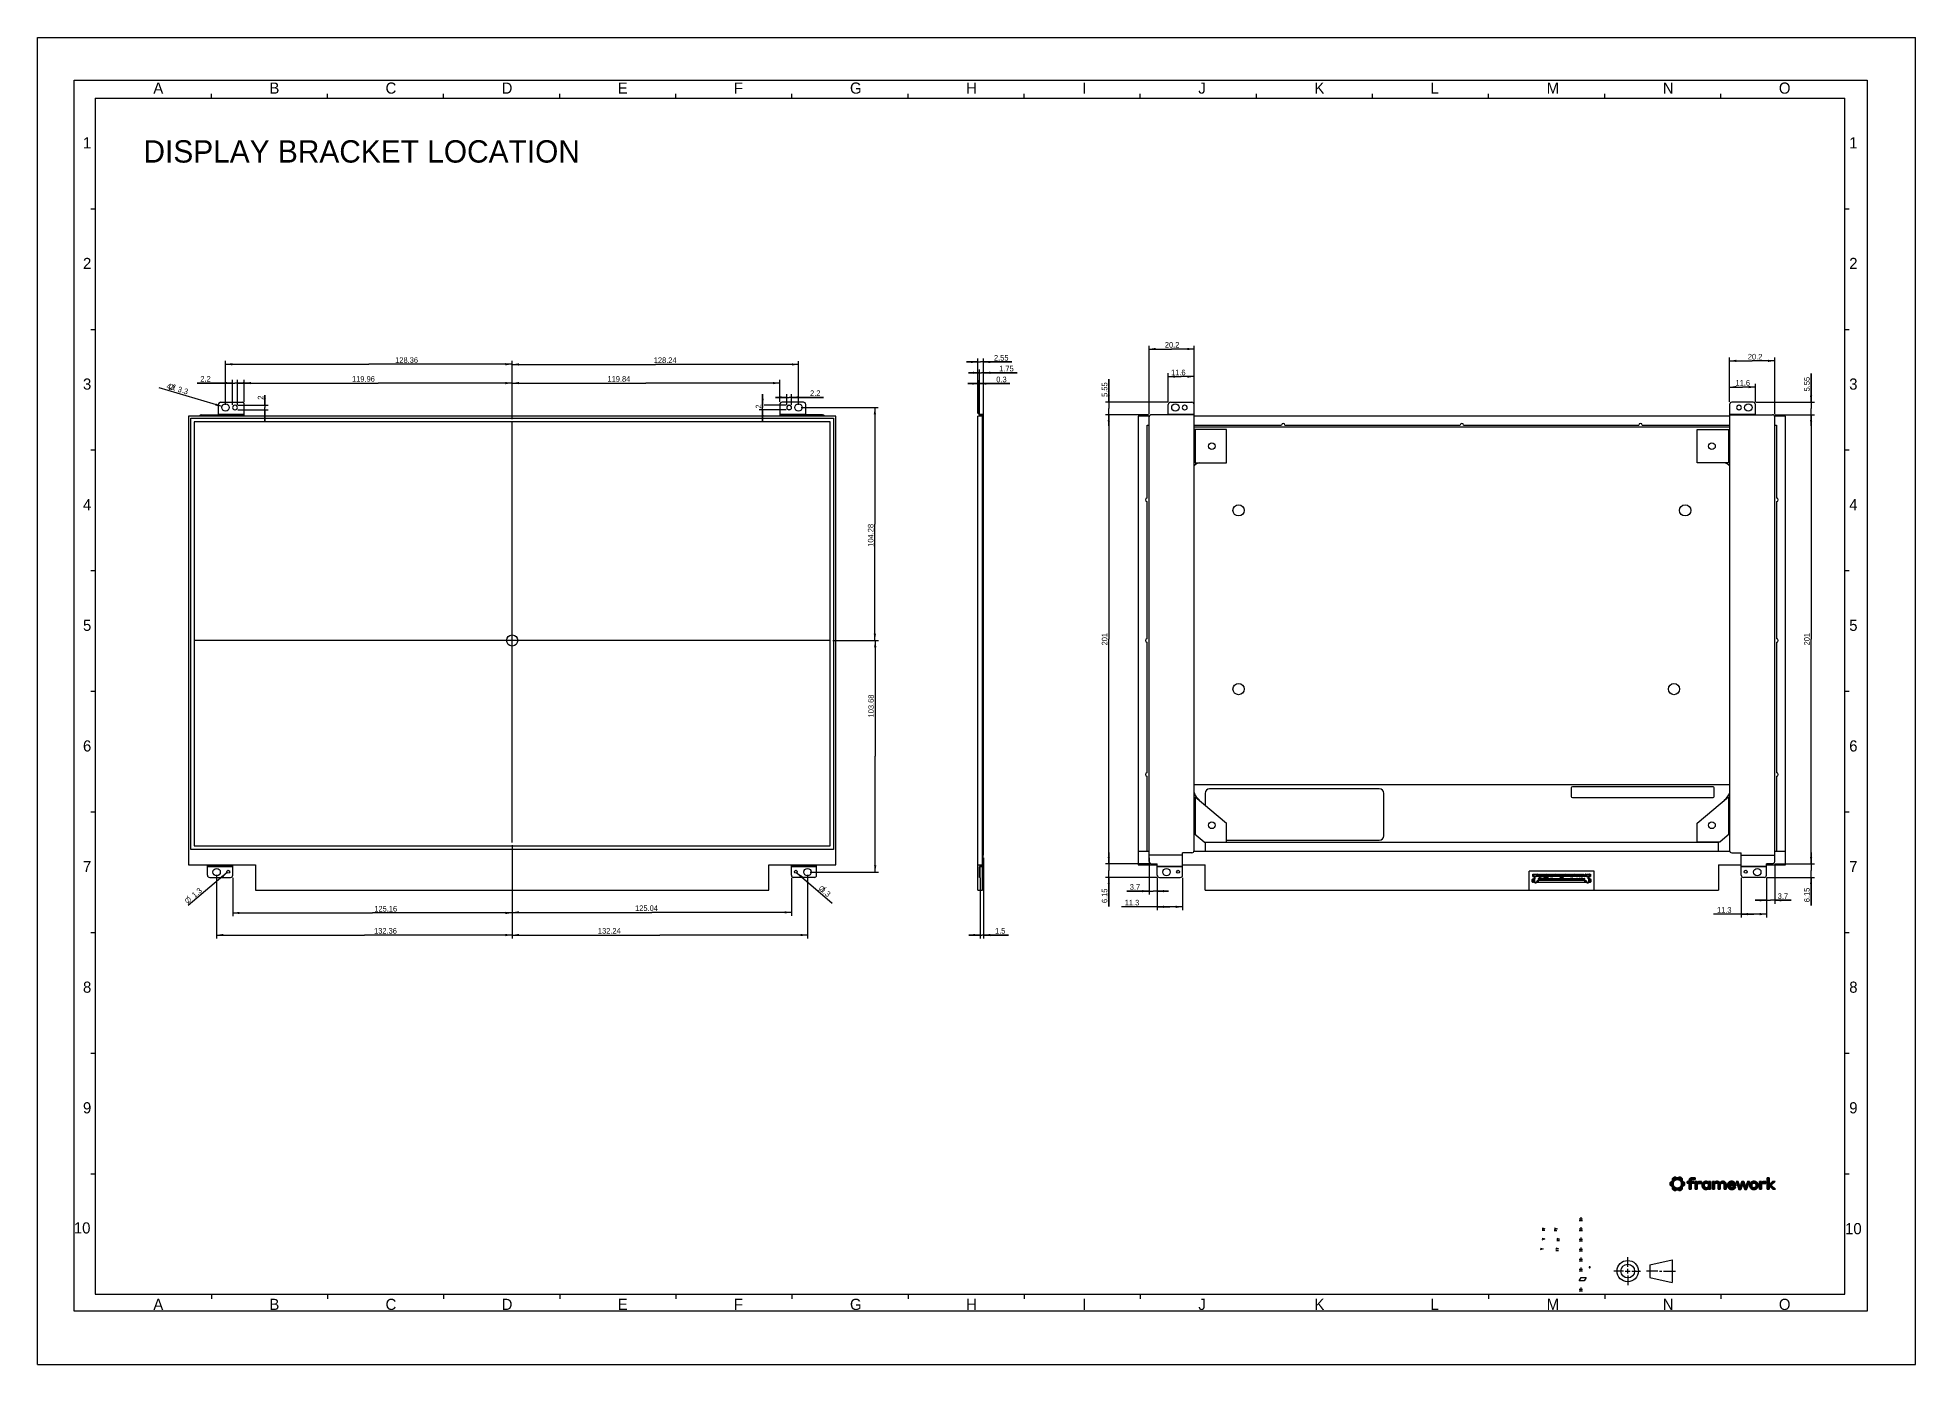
# Model space of a CAD drawing. Header units: millimetres. Extents: x 0 to 841, y 0 to 594.
import ezdxf

# ---------------------------------------------------------------- set-up
doc = ezdxf.new("R2010")
doc.units = ezdxf.units.MM
doc.header["$LTSCALE"] = 46.255
doc.layers.get('0').update_dxf_attribs({"linetype": 'CONTINUOUS'})
doc.layers.add('5_CURVES', color=7, linetype='CONTINUOUS')
doc.styles.get("Standard").update_dxf_attribs({"font": 'txt', "width": 0.8})
doc.styles.add('TEXTSTYLE_2', font='txt')
doc.styles.add('TEXTSTYLE_3', font='symbol_asme.ttf')
doc.styles.add('TEXTSTYLE_9', font='ar_wgl__.ttf')
doc.dimstyles.new('DIMSTYLE_1', dxfattribs={"dimtxt": 2.5, "dimasz": 3, "dimexe": 1.5, "dimexo": 1.2, "dimtad": 1, "dimdsep": 46, "dimtxsty": 'STANDARD', "dimblk": '_FILLED', "dimblk1": '_FILLED', "dimblk2": '_FILLED', "dimcen": 0.09, "dimazin": 2, "dimtp": 0.01, "dimtm": 0.01, "dimtfac": 1, "dimtofl": 0, "dimtmove": 0, "dimatfit": 3, "dimldrblk": '_FILLED', "dimfxl": 1, "dimtolj": 1, "dimarcsym": 0})
doc.dimstyles.new('DIMSTYLE_2', dxfattribs={"dimtxt": 2.5, "dimasz": 3, "dimexe": 1.5, "dimexo": 1.2, "dimtad": 1, "dimdsep": 46, "dimtxsty": 'STANDARD', "dimblk": '_FILLED', "dimblk1": '_FILLED', "dimblk2": '_FILLED', "dimcen": 0.09, "dimazin": 2, "dimtp": 0.01, "dimtm": 0.01, "dimtfac": 1, "dimtofl": 0, "dimtmove": 0, "dimatfit": 1, "dimldrblk": '_FILLED', "dimfxl": 1, "dimtolj": 1, "dimarcsym": 0})

msp = doc.modelspace()

# ---------------------------------------------------------------- texts
at = {"color": 7, "linetype": 'CONTINUOUS', "attachment_point": 1, "line_spacing_factor": 0.9}
for s, insert, char_height, width, style in [('A', (51.842, 573.885), 5, 5, 'TEXTSTYLE_2'), ('B', (103.842, 573.885), 5, 5, 'TEXTSTYLE_2'), ('C', (155.842, 573.885), 5, 5, 'TEXTSTYLE_2'), ('D', (207.842, 573.885), 5, 5, 'TEXTSTYLE_2'), ('E', (259.842, 573.885), 5, 5, 'TEXTSTYLE_2'), ('F', (311.842, 573.885), 5, 5, 'TEXTSTYLE_2'), ('G', (363.842, 573.885), 5, 5, 'TEXTSTYLE_2'), ('H', (415.842, 573.885), 5, 5, 'TEXTSTYLE_2'), ('I', (467.842, 573.885), 5, 5, 'TEXTSTYLE_2'), ('J', (519.842, 573.885), 5, 5, 'TEXTSTYLE_2'), ('K', (571.842, 573.885), 5, 5, 'TEXTSTYLE_2'), ('L', (623.842, 573.885), 5, 5, 'TEXTSTYLE_2'), ('M', (675.842, 573.885), 5, 5, 'TEXTSTYLE_2'), ('N', (727.842, 573.885), 5, 5, 'TEXTSTYLE_2'), ('O', (779.842, 573.885), 5, 5, 'TEXTSTYLE_2'), ('1', (20.342, 549.385), 5, 5, 'TEXTSTYLE_2'), ('DISPLAY BRACKET LOCATION', (47.439, 548.033), 10, 203.75465, 'TEXTSTYLE_9'), ('1', (811.342, 549.385), 5, 5, 'TEXTSTYLE_2'), ('2', (20.342, 495.385), 5, 5, 'TEXTSTYLE_2'), ('2', (811.342, 495.385), 5, 5, 'TEXTSTYLE_2'), ('3', (20.342, 441.385), 5, 5, 'TEXTSTYLE_2'), ('3', (811.342, 441.385), 5, 5, 'TEXTSTYLE_2'), ('4', (20.342, 387.385), 5, 5, 'TEXTSTYLE_2'), ('4', (811.342, 387.385), 5, 5, 'TEXTSTYLE_2'), ('5', (20.342, 333.385), 5, 5, 'TEXTSTYLE_2'), ('5', (811.342, 333.385), 5, 5, 'TEXTSTYLE_2'), ('6', (20.342, 279.385), 5, 5, 'TEXTSTYLE_2'), ('6', (811.342, 279.385), 5, 5, 'TEXTSTYLE_2'), ('7', (20.342, 225.385), 5, 5, 'TEXTSTYLE_2'), ('7', (811.342, 225.385), 5, 5, 'TEXTSTYLE_2'), ('8', (20.342, 171.385), 5, 5, 'TEXTSTYLE_2'), ('8', (811.342, 171.385), 5, 5, 'TEXTSTYLE_2'), ('9', (20.342, 117.385), 5, 5, 'TEXTSTYLE_2'), ('9', (811.342, 117.385), 5, 5, 'TEXTSTYLE_2'), ('10', (16.248, 63.615), 5, 10, 'TEXTSTYLE_2'), ('10', (809.484, 63.302), 5, 10, 'TEXTSTYLE_2'), ('A', (51.842, 29.385), 5, 5, 'TEXTSTYLE_2'), ('B', (103.842, 29.385), 5, 5, 'TEXTSTYLE_2'), ('C', (155.842, 29.385), 5, 5, 'TEXTSTYLE_2'), ('D', (207.842, 29.385), 5, 5, 'TEXTSTYLE_2'), ('E', (259.842, 29.385), 5, 5, 'TEXTSTYLE_2'), ('F', (311.842, 29.385), 5, 5, 'TEXTSTYLE_2'), ('G', (363.842, 29.385), 5, 5, 'TEXTSTYLE_2'), ('H', (415.842, 29.385), 5, 5, 'TEXTSTYLE_2'), ('I', (467.842, 29.385), 5, 5, 'TEXTSTYLE_2'), ('J', (519.842, 29.385), 5, 5, 'TEXTSTYLE_2'), ('K', (571.842, 29.385), 5, 5, 'TEXTSTYLE_2'), ('L', (623.842, 29.385), 5, 5, 'TEXTSTYLE_2'), ('M', (675.842, 29.385), 5, 5, 'TEXTSTYLE_2'), ('N', (727.842, 29.385), 5, 5, 'TEXTSTYLE_2'), ('O', (779.842, 29.385), 5, 5, 'TEXTSTYLE_2')]:
    msp.add_mtext(s, dxfattribs=dict(at, insert=insert, char_height=char_height, width=width, style=style))

# ---------------------------------------------------------------- blocks, each defined once
blk = doc.blocks.new('SYM301_BL0', base_point=(680.55, 51.63))
at = {"color": 7, "linetype": 'CONTINUOUS'}
for p, q in [((679.93, 52.2), (681.17, 51.73)), ((681.15, 51.73), (679.93, 51.42)), ((679.93, 51.05), (681.12, 51.05))]:
    blk.add_line(p, q, dxfattribs=at)
blk = doc.blocks.new('SYM301_BL1', base_point=(681.04, 56.01))
at = {"color": 7, "linetype": 'CONTINUOUS'}
for p, q in [((680.42, 56.59), (681.66, 56.12)), ((681.63, 56.12), (680.42, 55.81)), ((680.42, 55.44), (681.61, 55.44))]:
    blk.add_line(p, q, dxfattribs=at)
blk = doc.blocks.new('SYM301_BL2', base_point=(679.89, 60.52))
at = {"color": 7, "linetype": 'CONTINUOUS'}
for p, q in [((679.27, 61.1), (680.51, 60.63)), ((680.49, 60.63), (679.27, 60.32)), ((679.27, 59.95), (680.46, 59.95))]:
    blk.add_line(p, q, dxfattribs=at)
blk = doc.blocks.new('SYM301_BL3', base_point=(674.39, 60.6))
at = {"color": 7, "linetype": 'CONTINUOUS'}
for p, q in [((673.77, 61.17), (675.01, 60.71)), ((674.99, 60.71), (673.77, 60.4)), ((673.77, 60.03), (674.96, 60.03))]:
    blk.add_line(p, q, dxfattribs=at)
blk = doc.blocks.new('SYM001_BL4', base_point=(674.36, 56.08))
at = {"color": 7, "linetype": 'CONTINUOUS'}
for p, q in [((674.98, 56.16), (673.74, 55.69)), ((673.76, 56.47), (674.98, 56.16))]:
    blk.add_line(p, q, dxfattribs=at)
blk = doc.blocks.new('SYM001_BL5', base_point=(673.63, 51.64))
at = {"color": 7, "linetype": 'CONTINUOUS'}
for p, q in [((674.25, 51.71), (673.01, 51.25)), ((673.03, 52.03), (674.25, 51.71))]:
    blk.add_line(p, q, dxfattribs=at)
blk = doc.blocks.new('_FILLED')
at = {"color": 0, "linetype": 'BYBLOCK'}
blk.add_solid([(0, 0), (-1, 0.17), (-1, -0.17)], dxfattribs=at)
blk = doc.blocks.new('*D0')
at = {"color": 7, "linetype": 'CONTINUOUS'}
for p, q in [((84.2, 429.57), (84.2, 449.26)), ((84.2, 447.76), (148.38, 447.76)), ((212.56, 447.76), (148.38, 447.76)), ((212.56, 423.24), (212.56, 449.26))]:
    blk.add_line(p, q, dxfattribs=at)
at = {"color": 7, "linetype": 'CONTINUOUS', "xscale": 3, "yscale": 3, "zscale": 3, "rotation": 180}
blk.add_blockref('_FILLED', (84.2, 447.76), dxfattribs=at)
at = {"color": 7, "linetype": 'CONTINUOUS', "xscale": 3, "yscale": 3, "zscale": 3}
blk.add_blockref('_FILLED', (212.56, 447.76), dxfattribs=at)
at = {"color": 7, "linetype": 'CONTINUOUS', "insert": (165.27, 450.88), "char_height": 2.5, "width": 12, "attachment_point": 2, "line_spacing_factor": 0.9}
blk.add_mtext('128.36', dxfattribs=at)
blk = doc.blocks.new('*D1')
at = {"color": 7, "linetype": 'CONTINUOUS'}
for p, q in [((212.56, 232.43), (212.56, 190.73)), ((80.2, 219.22), (80.2, 190.73)), ((80.2, 192.23), (146.38, 192.23)), ((212.56, 192.23), (146.38, 192.23))]:
    blk.add_line(p, q, dxfattribs=at)
at = {"color": 7, "linetype": 'CONTINUOUS', "xscale": 3, "yscale": 3, "zscale": 3, "rotation": 180}
blk.add_blockref('_FILLED', (80.2, 192.23), dxfattribs=at)
at = {"color": 7, "linetype": 'CONTINUOUS', "xscale": 3, "yscale": 3, "zscale": 3}
blk.add_blockref('_FILLED', (212.56, 192.23), dxfattribs=at)
at = {"color": 7, "linetype": 'CONTINUOUS', "insert": (155.81, 195.35), "char_height": 2.5, "width": 12, "attachment_point": 2, "line_spacing_factor": 0.9}
blk.add_mtext('132.36', dxfattribs=at)
blk = doc.blocks.new('*D2')
at = {"color": 7, "linetype": 'CONTINUOUS'}
for p, q in [((212.56, 232.43), (212.56, 190.73)), ((344.8, 219.22), (344.8, 190.73)), ((212.56, 192.23), (278.68, 192.23)), ((344.8, 192.23), (278.68, 192.23))]:
    blk.add_line(p, q, dxfattribs=at)
at = {"color": 7, "linetype": 'CONTINUOUS', "xscale": 3, "yscale": 3, "zscale": 3, "rotation": 180}
blk.add_blockref('_FILLED', (212.56, 192.23), dxfattribs=at)
at = {"color": 7, "linetype": 'CONTINUOUS', "xscale": 3, "yscale": 3, "zscale": 3}
blk.add_blockref('_FILLED', (344.8, 192.23), dxfattribs=at)
at = {"color": 7, "linetype": 'CONTINUOUS', "insert": (256.07, 195.35), "char_height": 2.5, "width": 12, "attachment_point": 2, "line_spacing_factor": 0.9}
blk.add_mtext('132.24', dxfattribs=at)
blk = doc.blocks.new('*D3')
at = {"color": 7, "linetype": 'CONTINUOUS'}
for p, q in [((506.37, 430.92), (506.37, 443.71)), ((506.37, 442.21), (512.17, 442.21)), ((517.97, 442.21), (512.17, 442.21)), ((517.97, 430.92), (517.97, 443.71))]:
    blk.add_line(p, q, dxfattribs=at)
at = {"color": 7, "linetype": 'CONTINUOUS', "xscale": 3, "yscale": 3, "zscale": 3, "rotation": 180}
blk.add_blockref('_FILLED', (506.37, 442.21), dxfattribs=at)
at = {"color": 7, "linetype": 'CONTINUOUS', "xscale": 3, "yscale": 3, "zscale": 3}
blk.add_blockref('_FILLED', (517.97, 442.21), dxfattribs=at)
at = {"color": 7, "linetype": 'CONTINUOUS', "insert": (510.87, 445.33), "char_height": 2.5, "width": 8, "attachment_point": 2, "line_spacing_factor": 0.9}
blk.add_mtext('11.6', dxfattribs=at)
blk = doc.blocks.new('*D4')
at = {"color": 7, "linetype": 'CONTINUOUS'}
for p, q in [((497.77, 425.37), (497.77, 456.07)), ((497.77, 454.57), (507.87, 454.57)), ((517.97, 454.57), (507.87, 454.57)), ((517.97, 426.37), (517.97, 456.07))]:
    blk.add_line(p, q, dxfattribs=at)
at = {"color": 7, "linetype": 'CONTINUOUS', "xscale": 3, "yscale": 3, "zscale": 3, "rotation": 180}
blk.add_blockref('_FILLED', (497.77, 454.57), dxfattribs=at)
at = {"color": 7, "linetype": 'CONTINUOUS', "xscale": 3, "yscale": 3, "zscale": 3}
blk.add_blockref('_FILLED', (517.97, 454.57), dxfattribs=at)
at = {"color": 7, "linetype": 'CONTINUOUS', "insert": (508.1, 457.7), "char_height": 2.5, "width": 8, "attachment_point": 2, "line_spacing_factor": 0.9}
blk.add_mtext('20.2', dxfattribs=at)
blk = doc.blocks.new('*D5')
at = {"color": 7, "linetype": 'CONTINUOUS'}
for p, q in [((342, 428.37), (376.48, 428.37)), ((374.98, 428.37), (374.98, 376.23)), ((374.98, 324.09), (374.98, 376.23)), ((356.22, 324.09), (376.48, 324.09))]:
    blk.add_line(p, q, dxfattribs=at)
at = {"color": 7, "linetype": 'CONTINUOUS', "xscale": 3, "yscale": 3, "zscale": 3}
for p, rotation in [((374.98, 428.37), 90), ((374.98, 324.09), 270)]:
    blk.add_blockref('_FILLED', p, dxfattribs=dict(at, rotation=rotation))
at = {"color": 7, "linetype": 'CONTINUOUS', "insert": (371.85, 371.17), "char_height": 2.5, "width": 12, "attachment_point": 2, "rotation": 90, "line_spacing_factor": 0.9}
blk.add_mtext('104.28', dxfattribs=at)
blk = doc.blocks.new('*D6')
at = {"color": 7, "linetype": 'CONTINUOUS'}
for p, q in [((356.22, 324.09), (376.64, 324.09)), ((375.14, 324.09), (375.14, 272.25)), ((375.14, 220.42), (375.14, 272.25)), ((346, 220.42), (376.64, 220.42))]:
    blk.add_line(p, q, dxfattribs=at)
at = {"color": 7, "linetype": 'CONTINUOUS', "xscale": 3, "yscale": 3, "zscale": 3}
for p, rotation in [((375.14, 324.09), 90), ((375.14, 220.42), 270)]:
    blk.add_blockref('_FILLED', p, dxfattribs=dict(at, rotation=rotation))
at = {"color": 7, "linetype": 'CONTINUOUS', "insert": (372.01, 294.76), "char_height": 2.5, "width": 12, "attachment_point": 2, "rotation": 90, "line_spacing_factor": 0.9}
blk.add_mtext('103.68', dxfattribs=at)
blk = doc.blocks.new('*D7')
at = {"color": 7, "linetype": 'CONTINUOUS'}
for p, q in [((212.56, 423.24), (212.56, 449.17)), ((212.56, 447.67), (276.68, 447.67)), ((340.8, 447.67), (276.68, 447.67)), ((340.8, 429.57), (340.8, 449.17))]:
    blk.add_line(p, q, dxfattribs=at)
at = {"color": 7, "linetype": 'CONTINUOUS', "xscale": 3, "yscale": 3, "zscale": 3, "rotation": 180}
blk.add_blockref('_FILLED', (212.56, 447.67), dxfattribs=at)
at = {"color": 7, "linetype": 'CONTINUOUS', "xscale": 3, "yscale": 3, "zscale": 3}
blk.add_blockref('_FILLED', (340.8, 447.67), dxfattribs=at)
at = {"color": 7, "linetype": 'CONTINUOUS', "insert": (281.07, 450.8), "char_height": 2.5, "width": 12, "attachment_point": 2, "line_spacing_factor": 0.9}
blk.add_mtext('128.24', dxfattribs=at)
blk = doc.blocks.new('*D8')
at = {"color": 7, "linetype": 'CONTINUOUS'}
for p, q in [((497.57, 425.17), (478.24, 425.17)), ((479.74, 425.17), (479.74, 324.67)), ((479.74, 224.17), (479.74, 324.67)), ((497.57, 224.17), (478.24, 224.17))]:
    blk.add_line(p, q, dxfattribs=at)
at = {"color": 7, "linetype": 'CONTINUOUS', "xscale": 3, "yscale": 3, "zscale": 3}
for p, rotation in [((479.74, 425.17), 90), ((479.74, 224.17), 270)]:
    blk.add_blockref('_FILLED', p, dxfattribs=dict(at, rotation=rotation))
at = {"color": 7, "linetype": 'CONTINUOUS', "insert": (476.61, 324.67), "char_height": 2.5, "width": 6, "attachment_point": 2, "rotation": 90, "line_spacing_factor": 0.9}
blk.add_mtext('201', dxfattribs=at)
blk = doc.blocks.new('*D9')
at = {"color": 7, "linetype": 'CONTINUOUS'}
for p, q in [((421.58, 439.08), (416.58, 439.08)), ((416.58, 439.08), (421.73, 439.08)), ((421.58, 430.92), (421.58, 440.58)), ((435.36, 439.08), (421.73, 439.08)), ((421.88, 429.57), (421.88, 440.58)), ((421.88, 439.08), (435.36, 439.08))]:
    blk.add_line(p, q, dxfattribs=at)
at = {"color": 7, "linetype": 'CONTINUOUS', "xscale": 3, "yscale": 3, "zscale": 3}
blk.add_blockref('_FILLED', (421.58, 439.08), dxfattribs=at)
at = {"color": 7, "linetype": 'CONTINUOUS', "xscale": 3, "yscale": 3, "zscale": 3, "rotation": 180}
blk.add_blockref('_FILLED', (421.88, 439.08), dxfattribs=at)
at = {"color": 7, "linetype": 'CONTINUOUS', "insert": (429.36, 442.21), "char_height": 2.5, "width": 6, "attachment_point": 1, "line_spacing_factor": 0.9}
blk.add_mtext('0.3', dxfattribs=at)
blk = doc.blocks.new('*D10')
at = {"color": 7, "linetype": 'CONTINUOUS'}
for p, q in [((421.08, 448.77), (416.08, 448.77)), ((416.08, 448.77), (422.36, 448.77)), ((421.08, 425.74), (421.08, 450.27)), ((436.33, 448.77), (422.36, 448.77)), ((423.63, 425.37), (423.63, 450.27)), ((423.63, 448.77), (436.33, 448.77))]:
    blk.add_line(p, q, dxfattribs=at)
at = {"color": 7, "linetype": 'CONTINUOUS', "xscale": 3, "yscale": 3, "zscale": 3}
blk.add_blockref('_FILLED', (421.08, 448.77), dxfattribs=at)
at = {"color": 7, "linetype": 'CONTINUOUS', "xscale": 3, "yscale": 3, "zscale": 3, "rotation": 180}
blk.add_blockref('_FILLED', (423.63, 448.77), dxfattribs=at)
at = {"color": 7, "linetype": 'CONTINUOUS', "insert": (428.33, 451.9), "char_height": 2.5, "width": 8, "attachment_point": 1, "line_spacing_factor": 0.9}
blk.add_mtext('2.55', dxfattribs=at)
blk = doc.blocks.new('*D11')
at = {"color": 7, "linetype": 'CONTINUOUS'}
for p, q in [((421.88, 443.93), (416.88, 443.93)), ((416.88, 443.93), (422.76, 443.93)), ((421.88, 430.92), (421.88, 445.43)), ((438.65, 443.93), (422.76, 443.93)), ((423.63, 425.37), (423.63, 445.43)), ((423.63, 443.93), (438.65, 443.93))]:
    blk.add_line(p, q, dxfattribs=at)
at = {"color": 7, "linetype": 'CONTINUOUS', "xscale": 3, "yscale": 3, "zscale": 3}
blk.add_blockref('_FILLED', (421.88, 443.93), dxfattribs=at)
at = {"color": 7, "linetype": 'CONTINUOUS', "xscale": 3, "yscale": 3, "zscale": 3, "rotation": 180}
blk.add_blockref('_FILLED', (423.63, 443.93), dxfattribs=at)
at = {"color": 7, "linetype": 'CONTINUOUS', "insert": (430.65, 447.06), "char_height": 2.5, "width": 8, "attachment_point": 1, "line_spacing_factor": 0.9}
blk.add_mtext('1.75', dxfattribs=at)
blk = doc.blocks.new('*D12')
at = {"color": 7, "linetype": 'CONTINUOUS'}
for p, q in [((423.63, 226.77), (423.63, 190.73)), ((422.13, 217.82), (422.13, 190.73)), ((422.13, 192.23), (417.13, 192.23)), ((417.13, 192.23), (422.88, 192.23)), ((434.79, 192.23), (422.88, 192.23)), ((423.63, 192.23), (434.79, 192.23))]:
    blk.add_line(p, q, dxfattribs=at)
at = {"color": 7, "linetype": 'CONTINUOUS', "xscale": 3, "yscale": 3, "zscale": 3}
blk.add_blockref('_FILLED', (422.13, 192.23), dxfattribs=at)
at = {"color": 7, "linetype": 'CONTINUOUS', "xscale": 3, "yscale": 3, "zscale": 3, "rotation": 180}
blk.add_blockref('_FILLED', (423.63, 192.23), dxfattribs=at)
at = {"color": 7, "linetype": 'CONTINUOUS', "insert": (428.79, 195.35), "char_height": 2.5, "width": 6, "attachment_point": 1, "line_spacing_factor": 0.9}
blk.add_mtext('1.5', dxfattribs=at)
blk = doc.blocks.new('*D13')
at = {"color": 7, "linetype": 'CONTINUOUS'}
blk.add_line((82.62, 428.84), (54.39, 437.26), dxfattribs=at)
at = {"color": 7, "linetype": 'CONTINUOUS', "xscale": 3, "yscale": 3, "zscale": 3, "rotation": 343.3813913846}
blk.add_blockref('_FILLED', (82.62, 428.84), dxfattribs=at)
at = {"color": 7, "linetype": 'CONTINUOUS', "insert": (67.69, 436.56), "char_height": 2.5, "width": 19.4231, "attachment_point": 3, "rotation": 343.38139, "line_spacing_factor": 0.9}
blk.add_mtext('4X{\\ftxt;\\W0.0001;\\H0.0001;\\~}{\\ftxt;\\W1.1794871795;\\H2.5; }{\\ftxt;\\W0.0001;\\H0.0001;\\~}3.3', dxfattribs=at)
blk = doc.blocks.new('*D14')
at = {"color": 7, "linetype": 'CONTINUOUS'}
blk.add_line((84.9, 220.15), (67.46, 205.5), dxfattribs=at)
at = {"color": 7, "linetype": 'CONTINUOUS', "xscale": 3, "yscale": 3, "zscale": 3, "rotation": 40.0278806896}
blk.add_blockref('_FILLED', (84.9, 220.15), dxfattribs=at)
at = {"color": 7, "linetype": 'CONTINUOUS', "insert": (72.31, 213.65), "char_height": 2.5, "width": 13.4231, "attachment_point": 3, "rotation": 40.02788, "line_spacing_factor": 0.9, "style": 'TEXTSTYLE_3'}
blk.add_mtext('{\\ftxt;\\W0.0001;\\H0.0001;\\~}{\\ftxt;\\W1.1794871795;\\H2.5; }{\\ftxt;\\W0.0001;\\H0.0001;\\~}\\ftxt;{\\W0.8;1.3}', dxfattribs=at)
blk = doc.blocks.new('*D15')
at = {"color": 7, "linetype": 'CONTINUOUS'}
blk.add_line((340.09, 220.14), (355.81, 206.49), dxfattribs=at)
at = {"color": 7, "linetype": 'CONTINUOUS', "xscale": 3, "yscale": 3, "zscale": 3, "rotation": 139.0268649688}
blk.add_blockref('_FILLED', (340.09, 220.14), dxfattribs=at)
at = {"color": 7, "linetype": 'CONTINUOUS', "insert": (351.1, 214.72), "char_height": 2.5, "width": 13.4231, "attachment_point": 1, "rotation": 319.02686, "line_spacing_factor": 0.9, "style": 'TEXTSTYLE_3'}
blk.add_mtext('{\\ftxt;\\W0.0001;\\H0.0001;\\~}{\\ftxt;\\W1.1794871795;\\H2.5; }{\\ftxt;\\W0.0001;\\H0.0001;\\~}\\ftxt;{\\W0.8;1.3}', dxfattribs=at)
blk = doc.blocks.new('*D16')
at = {"color": 7, "linetype": 'CONTINUOUS'}
for p, q in [((324.72, 429.37), (324.72, 434.37)), ((324.72, 434.37), (324.72, 428.37)), ((335.3, 429.37), (325.35, 429.37)), ((335.3, 427.37), (323.22, 427.37)), ((324.72, 422.37), (324.72, 428.37)), ((324.72, 427.37), (324.72, 422.37))]:
    blk.add_line(p, q, dxfattribs=at)
at = {"color": 7, "linetype": 'CONTINUOUS', "xscale": 3, "yscale": 3, "zscale": 3}
for p, rotation in [((324.72, 429.37), 270), ((324.72, 427.37), 90)]:
    blk.add_blockref('_FILLED', p, dxfattribs=dict(at, rotation=rotation))
at = {"color": 7, "linetype": 'CONTINUOUS', "insert": (321.6, 428.84), "char_height": 2.5, "width": 2, "attachment_point": 2, "rotation": 90, "line_spacing_factor": 0.9}
blk.add_mtext('2', dxfattribs=at)
blk = doc.blocks.new('*D17')
at = {"color": 7, "linetype": 'CONTINUOUS'}
for p, q in [((335.5, 432.93), (330.5, 432.93)), ((330.5, 432.93), (336.6, 432.93)), ((335.5, 429.57), (335.5, 434.43)), ((351.95, 432.93), (336.6, 432.93)), ((337.7, 429.57), (337.7, 434.43)), ((337.7, 432.93), (351.95, 432.93))]:
    blk.add_line(p, q, dxfattribs=at)
at = {"color": 7, "linetype": 'CONTINUOUS', "xscale": 3, "yscale": 3, "zscale": 3}
blk.add_blockref('_FILLED', (335.5, 432.93), dxfattribs=at)
at = {"color": 7, "linetype": 'CONTINUOUS', "xscale": 3, "yscale": 3, "zscale": 3, "rotation": 180}
blk.add_blockref('_FILLED', (337.7, 432.93), dxfattribs=at)
at = {"color": 7, "linetype": 'CONTINUOUS', "insert": (345.95, 436.05), "char_height": 2.5, "width": 6, "attachment_point": 1, "line_spacing_factor": 0.9}
blk.add_mtext('2.2', dxfattribs=at)
blk = doc.blocks.new('*D18')
at = {"color": 7, "linetype": 'CONTINUOUS'}
for p, q in [((87.3, 439.32), (71.54, 439.32)), ((71.54, 439.32), (88.4, 439.32)), ((87.3, 429.57), (87.3, 440.82)), ((94.5, 439.32), (88.4, 439.32)), ((89.5, 429.57), (89.5, 440.82)), ((89.5, 439.32), (94.5, 439.32))]:
    blk.add_line(p, q, dxfattribs=at)
at = {"color": 7, "linetype": 'CONTINUOUS', "xscale": 3, "yscale": 3, "zscale": 3}
blk.add_blockref('_FILLED', (87.3, 439.32), dxfattribs=at)
at = {"color": 7, "linetype": 'CONTINUOUS', "xscale": 3, "yscale": 3, "zscale": 3, "rotation": 180}
blk.add_blockref('_FILLED', (89.5, 439.32), dxfattribs=at)
at = {"color": 7, "linetype": 'CONTINUOUS', "insert": (77.54, 442.45), "char_height": 2.5, "width": 6, "attachment_point": 3, "line_spacing_factor": 0.9}
blk.add_mtext('2.2', dxfattribs=at)
blk = doc.blocks.new('*D19')
at = {"color": 7, "linetype": 'CONTINUOUS'}
for p, q in [((89.7, 429.37), (103.26, 429.37)), ((101.76, 429.37), (101.76, 433.89)), ((101.76, 433.89), (101.76, 428.37)), ((89.7, 427.37), (103.26, 427.37)), ((101.76, 422.37), (101.76, 428.37)), ((101.76, 427.37), (101.76, 422.37))]:
    blk.add_line(p, q, dxfattribs=at)
at = {"color": 7, "linetype": 'CONTINUOUS', "xscale": 3, "yscale": 3, "zscale": 3}
for p, rotation in [((101.76, 429.37), 270), ((101.76, 427.37), 90)]:
    blk.add_blockref('_FILLED', p, dxfattribs=dict(at, rotation=rotation))
at = {"color": 7, "linetype": 'CONTINUOUS', "insert": (98.64, 431.89), "char_height": 2.5, "width": 2, "attachment_point": 1, "rotation": 90, "line_spacing_factor": 0.9}
blk.add_mtext('2', dxfattribs=at)
blk = doc.blocks.new('*D20')
at = {"color": 7, "linetype": 'CONTINUOUS'}
for p, q in [((497.77, 226.77), (497.77, 210.38)), ((497.77, 211.88), (487.79, 211.88)), ((487.79, 211.88), (499.62, 211.88)), ((506.47, 211.88), (499.62, 211.88)), ((501.47, 217.82), (501.47, 210.38)), ((501.47, 211.88), (506.47, 211.88))]:
    blk.add_line(p, q, dxfattribs=at)
at = {"color": 7, "linetype": 'CONTINUOUS', "xscale": 3, "yscale": 3, "zscale": 3}
blk.add_blockref('_FILLED', (497.77, 211.88), dxfattribs=at)
at = {"color": 7, "linetype": 'CONTINUOUS', "xscale": 3, "yscale": 3, "zscale": 3, "rotation": 180}
blk.add_blockref('_FILLED', (501.47, 211.88), dxfattribs=at)
at = {"color": 7, "linetype": 'CONTINUOUS', "insert": (493.79, 215.01), "char_height": 2.5, "width": 6, "attachment_point": 3, "line_spacing_factor": 0.9}
blk.add_mtext('3.7', dxfattribs=at)
blk = doc.blocks.new('*D21')
at = {"color": 7, "linetype": 'CONTINUOUS'}
for p, q in [((501.47, 217.82), (501.47, 203.36)), ((512.77, 217.82), (512.77, 203.36)), ((507.12, 204.86), (485.41, 204.86)), ((501.47, 204.86), (507.12, 204.86)), ((512.77, 204.86), (507.12, 204.86))]:
    blk.add_line(p, q, dxfattribs=at)
at = {"color": 7, "linetype": 'CONTINUOUS', "xscale": 3, "yscale": 3, "zscale": 3, "rotation": 180}
blk.add_blockref('_FILLED', (501.47, 204.86), dxfattribs=at)
at = {"color": 7, "linetype": 'CONTINUOUS', "xscale": 3, "yscale": 3, "zscale": 3}
blk.add_blockref('_FILLED', (512.77, 204.86), dxfattribs=at)
at = {"color": 7, "linetype": 'CONTINUOUS', "insert": (493.41, 207.99), "char_height": 2.5, "width": 8, "attachment_point": 3, "line_spacing_factor": 0.9}
blk.add_mtext('11.3', dxfattribs=at)
blk = doc.blocks.new('*D22')
at = {"color": 7, "linetype": 'CONTINUOUS'}
for p, q in [((212.56, 423.24), (212.56, 440.82)), ((212.56, 439.32), (272.48, 439.32)), ((332.4, 439.32), (272.48, 439.32)), ((332.4, 430.92), (332.4, 440.82))]:
    blk.add_line(p, q, dxfattribs=at)
at = {"color": 7, "linetype": 'CONTINUOUS', "xscale": 3, "yscale": 3, "zscale": 3, "rotation": 180}
blk.add_blockref('_FILLED', (212.56, 439.32), dxfattribs=at)
at = {"color": 7, "linetype": 'CONTINUOUS', "xscale": 3, "yscale": 3, "zscale": 3}
blk.add_blockref('_FILLED', (332.4, 439.32), dxfattribs=at)
at = {"color": 7, "linetype": 'CONTINUOUS', "insert": (260.35, 442.44), "char_height": 2.5, "width": 12, "attachment_point": 2, "line_spacing_factor": 0.9}
blk.add_mtext('119.84', dxfattribs=at)
blk = doc.blocks.new('*D23')
at = {"color": 7, "linetype": 'CONTINUOUS'}
for p, q in [((92.6, 430.92), (92.6, 440.82)), ((92.6, 439.32), (152.58, 439.32)), ((212.56, 439.32), (152.58, 439.32)), ((212.56, 423.24), (212.56, 440.82))]:
    blk.add_line(p, q, dxfattribs=at)
at = {"color": 7, "linetype": 'CONTINUOUS', "xscale": 3, "yscale": 3, "zscale": 3, "rotation": 180}
blk.add_blockref('_FILLED', (92.6, 439.32), dxfattribs=at)
at = {"color": 7, "linetype": 'CONTINUOUS', "xscale": 3, "yscale": 3, "zscale": 3}
blk.add_blockref('_FILLED', (212.56, 439.32), dxfattribs=at)
at = {"color": 7, "linetype": 'CONTINUOUS', "insert": (145.94, 442.44), "char_height": 2.5, "width": 12, "attachment_point": 2, "line_spacing_factor": 0.9}
blk.add_mtext('119.96', dxfattribs=at)
blk = doc.blocks.new('*D24')
at = {"color": 7, "linetype": 'CONTINUOUS'}
for p, q in [((212.56, 232.43), (212.56, 200.62)), ((87.4, 217.82), (87.4, 200.62)), ((87.4, 202.12), (149.98, 202.12)), ((212.56, 202.12), (149.98, 202.12))]:
    blk.add_line(p, q, dxfattribs=at)
at = {"color": 7, "linetype": 'CONTINUOUS', "xscale": 3, "yscale": 3, "zscale": 3, "rotation": 180}
blk.add_blockref('_FILLED', (87.4, 202.12), dxfattribs=at)
at = {"color": 7, "linetype": 'CONTINUOUS', "xscale": 3, "yscale": 3, "zscale": 3}
blk.add_blockref('_FILLED', (212.56, 202.12), dxfattribs=at)
at = {"color": 7, "linetype": 'CONTINUOUS', "insert": (155.93, 205.25), "char_height": 2.5, "width": 12, "attachment_point": 2, "line_spacing_factor": 0.9}
blk.add_mtext('125.16', dxfattribs=at)
blk = doc.blocks.new('*D25')
at = {"color": 7, "linetype": 'CONTINUOUS'}
for p, q in [((212.56, 232.43), (212.56, 200.88)), ((337.6, 217.82), (337.6, 200.88)), ((212.56, 202.38), (275.08, 202.38)), ((337.6, 202.38), (275.08, 202.38))]:
    blk.add_line(p, q, dxfattribs=at)
at = {"color": 7, "linetype": 'CONTINUOUS', "xscale": 3, "yscale": 3, "zscale": 3, "rotation": 180}
blk.add_blockref('_FILLED', (212.56, 202.38), dxfattribs=at)
at = {"color": 7, "linetype": 'CONTINUOUS', "xscale": 3, "yscale": 3, "zscale": 3}
blk.add_blockref('_FILLED', (337.6, 202.38), dxfattribs=at)
at = {"color": 7, "linetype": 'CONTINUOUS', "insert": (272.71, 205.5), "char_height": 2.5, "width": 12, "attachment_point": 2, "line_spacing_factor": 0.9}
blk.add_mtext('125.04', dxfattribs=at)
blk = doc.blocks.new('*D26')
at = {"color": 7, "linetype": 'CONTINUOUS'}
for p, q in [((757.77, 430.92), (757.77, 439.05)), ((757.77, 437.55), (763.57, 437.55)), ((769.37, 437.55), (763.57, 437.55)), ((769.37, 430.92), (769.37, 439.05))]:
    blk.add_line(p, q, dxfattribs=at)
at = {"color": 7, "linetype": 'CONTINUOUS', "xscale": 3, "yscale": 3, "zscale": 3, "rotation": 180}
blk.add_blockref('_FILLED', (757.77, 437.55), dxfattribs=at)
at = {"color": 7, "linetype": 'CONTINUOUS', "xscale": 3, "yscale": 3, "zscale": 3}
blk.add_blockref('_FILLED', (769.37, 437.55), dxfattribs=at)
at = {"color": 7, "linetype": 'CONTINUOUS', "insert": (763.67, 440.68), "char_height": 2.5, "width": 8, "attachment_point": 2, "line_spacing_factor": 0.9}
blk.add_mtext('11.6', dxfattribs=at)
blk = doc.blocks.new('*D27')
at = {"color": 7, "linetype": 'CONTINUOUS'}
for p, q in [((479.73, 430.72), (479.73, 441.14)), ((479.73, 441.14), (479.73, 427.94)), ((506.17, 430.72), (478.23, 430.72)), ((497.57, 425.17), (478.23, 425.17)), ((479.73, 420.17), (479.73, 427.94)), ((479.73, 425.17), (479.73, 420.17))]:
    blk.add_line(p, q, dxfattribs=at)
at = {"color": 7, "linetype": 'CONTINUOUS', "xscale": 3, "yscale": 3, "zscale": 3}
for p, rotation in [((479.73, 430.72), 270), ((479.73, 425.17), 90)]:
    blk.add_blockref('_FILLED', p, dxfattribs=dict(at, rotation=rotation))
at = {"color": 7, "linetype": 'CONTINUOUS', "insert": (476.61, 433.14), "char_height": 2.5, "width": 8, "attachment_point": 1, "rotation": 90, "line_spacing_factor": 0.9}
blk.add_mtext('5.55', dxfattribs=at)
blk = doc.blocks.new('*D28')
at = {"color": 7, "linetype": 'CONTINUOUS'}
for p, q in [((479.74, 224.17), (479.74, 229.17)), ((479.74, 229.17), (479.74, 221.09)), ((497.57, 224.17), (478.24, 224.17)), ((479.74, 205.04), (479.74, 221.09)), ((501.27, 218.02), (478.24, 218.02)), ((479.74, 218.02), (479.74, 205.04))]:
    blk.add_line(p, q, dxfattribs=at)
at = {"color": 7, "linetype": 'CONTINUOUS', "xscale": 3, "yscale": 3, "zscale": 3}
for p, rotation in [((479.74, 224.17), 270), ((479.74, 218.02), 90)]:
    blk.add_blockref('_FILLED', p, dxfattribs=dict(at, rotation=rotation))
at = {"color": 7, "linetype": 'CONTINUOUS', "insert": (476.61, 213.04), "char_height": 2.5, "width": 8, "attachment_point": 3, "rotation": 90, "line_spacing_factor": 0.9}
blk.add_mtext('6.15', dxfattribs=at)
blk = doc.blocks.new('*D29')
at = {"color": 7, "linetype": 'CONTINUOUS'}
for p, q in [((757.77, 430.92), (757.77, 450.77)), ((757.77, 449.27), (767.87, 449.27)), ((777.97, 449.27), (767.87, 449.27)), ((777.97, 425.37), (777.97, 450.77))]:
    blk.add_line(p, q, dxfattribs=at)
at = {"color": 7, "linetype": 'CONTINUOUS', "xscale": 3, "yscale": 3, "zscale": 3, "rotation": 180}
blk.add_blockref('_FILLED', (757.77, 449.27), dxfattribs=at)
at = {"color": 7, "linetype": 'CONTINUOUS', "xscale": 3, "yscale": 3, "zscale": 3}
blk.add_blockref('_FILLED', (777.97, 449.27), dxfattribs=at)
at = {"color": 7, "linetype": 'CONTINUOUS', "insert": (769.2, 452.39), "char_height": 2.5, "width": 8, "attachment_point": 2, "line_spacing_factor": 0.9}
blk.add_mtext('20.2', dxfattribs=at)
blk = doc.blocks.new('*D30')
at = {"color": 7, "linetype": 'CONTINUOUS'}
for p, q in [((794.26, 430.72), (794.26, 443.59)), ((794.26, 443.59), (794.26, 427.94)), ((769.57, 430.72), (795.76, 430.72)), ((778.17, 425.17), (795.76, 425.17)), ((794.26, 420.17), (794.26, 427.94)), ((794.26, 425.17), (794.26, 420.17))]:
    blk.add_line(p, q, dxfattribs=at)
at = {"color": 7, "linetype": 'CONTINUOUS', "xscale": 3, "yscale": 3, "zscale": 3}
for p, rotation in [((794.26, 430.72), 270), ((794.26, 425.17), 90)]:
    blk.add_blockref('_FILLED', p, dxfattribs=dict(at, rotation=rotation))
at = {"color": 7, "linetype": 'CONTINUOUS', "insert": (791.13, 435.59), "char_height": 2.5, "width": 8, "attachment_point": 1, "rotation": 90, "line_spacing_factor": 0.9}
blk.add_mtext('5.55', dxfattribs=at)
blk = doc.blocks.new('*D31')
at = {"color": 7, "linetype": 'CONTINUOUS'}
for p, q in [((778.17, 425.17), (795.76, 425.17)), ((794.26, 425.17), (794.26, 324.67)), ((794.26, 224.17), (794.26, 324.67)), ((778.17, 224.17), (795.76, 224.17))]:
    blk.add_line(p, q, dxfattribs=at)
at = {"color": 7, "linetype": 'CONTINUOUS', "xscale": 3, "yscale": 3, "zscale": 3}
for p, rotation in [((794.26, 425.17), 90), ((794.26, 224.17), 270)]:
    blk.add_blockref('_FILLED', p, dxfattribs=dict(at, rotation=rotation))
at = {"color": 7, "linetype": 'CONTINUOUS', "insert": (791.13, 324.67), "char_height": 2.5, "width": 6, "attachment_point": 2, "rotation": 90, "line_spacing_factor": 0.9}
blk.add_mtext('201', dxfattribs=at)
blk = doc.blocks.new('*D32')
at = {"color": 7, "linetype": 'CONTINUOUS'}
for p, q in [((794.26, 224.17), (794.26, 229.17)), ((794.26, 229.17), (794.26, 221.09)), ((778.17, 224.17), (795.76, 224.17)), ((794.26, 205.41), (794.26, 221.09)), ((774.47, 218.02), (795.76, 218.02)), ((794.26, 218.02), (794.26, 205.41))]:
    blk.add_line(p, q, dxfattribs=at)
at = {"color": 7, "linetype": 'CONTINUOUS', "xscale": 3, "yscale": 3, "zscale": 3}
for p, rotation in [((794.26, 224.17), 270), ((794.26, 218.02), 90)]:
    blk.add_blockref('_FILLED', p, dxfattribs=dict(at, rotation=rotation))
at = {"color": 7, "linetype": 'CONTINUOUS', "insert": (791.13, 213.41), "char_height": 2.5, "width": 8, "attachment_point": 3, "rotation": 90, "line_spacing_factor": 0.9}
blk.add_mtext('6.15', dxfattribs=at)
blk = doc.blocks.new('*D33')
at = {"color": 7, "linetype": 'CONTINUOUS'}
for p, q in [((762.97, 217.82), (762.97, 200.1)), ((774.27, 217.82), (774.27, 200.1)), ((768.62, 201.6), (750.63, 201.6)), ((762.97, 201.6), (768.62, 201.6)), ((774.27, 201.6), (768.62, 201.6))]:
    blk.add_line(p, q, dxfattribs=at)
at = {"color": 7, "linetype": 'CONTINUOUS', "xscale": 3, "yscale": 3, "zscale": 3, "rotation": 180}
blk.add_blockref('_FILLED', (762.97, 201.6), dxfattribs=at)
at = {"color": 7, "linetype": 'CONTINUOUS', "xscale": 3, "yscale": 3, "zscale": 3}
blk.add_blockref('_FILLED', (774.27, 201.6), dxfattribs=at)
at = {"color": 7, "linetype": 'CONTINUOUS', "insert": (758.63, 204.72), "char_height": 2.5, "width": 8, "attachment_point": 3, "line_spacing_factor": 0.9}
blk.add_mtext('11.3', dxfattribs=at)
blk = doc.blocks.new('*D34')
at = {"color": 7, "linetype": 'CONTINUOUS'}
for p, q in [((777.97, 223.97), (777.97, 206.27)), ((774.27, 217.82), (774.27, 206.27)), ((774.27, 207.77), (769.27, 207.77)), ((769.27, 207.77), (776.12, 207.77)), ((785.31, 207.77), (776.12, 207.77)), ((777.97, 207.77), (785.31, 207.77))]:
    blk.add_line(p, q, dxfattribs=at)
at = {"color": 7, "linetype": 'CONTINUOUS', "xscale": 3, "yscale": 3, "zscale": 3}
blk.add_blockref('_FILLED', (774.27, 207.77), dxfattribs=at)
at = {"color": 7, "linetype": 'CONTINUOUS', "xscale": 3, "yscale": 3, "zscale": 3, "rotation": 180}
blk.add_blockref('_FILLED', (777.97, 207.77), dxfattribs=at)
at = {"color": 7, "linetype": 'CONTINUOUS', "insert": (779.31, 210.89), "char_height": 2.5, "width": 6, "attachment_point": 1, "line_spacing_factor": 0.9}
blk.add_mtext('3.7', dxfattribs=at)

# ---------------------------------------------------------------- dimensions: what is measured, and where the dimension line sits
at = {"color": 7, "linetype": 'CONTINUOUS'}
for base, p1, p2, picture, middle in [((517.967, 454.571), (497.767, 424.167), (517.967, 425.167), '*D4', (508.099, 454.571)), ((340.802, 447.671), (212.559, 422.044), (340.802, 428.367), '*D7', (281.379, 447.671)), ((423.632, 448.771), (421.082, 424.544), (423.632, 424.167), '*D10', (432.393, 448.771)), ((423.632, 443.934), (421.882, 429.717), (423.632, 424.167), '*D11', (434.961, 443.934)), ((89.502, 439.325), (87.302, 428.367), (89.502, 428.367), '*D18', (74.537, 439.325)), ((332.402, 439.316), (212.559, 422.044), (332.402, 429.717), '*D22', (260.662, 439.316)), ((421.882, 439.081), (421.582, 429.717), (421.882, 428.367), '*D9', (432.425, 439.081)), ((769.367, 437.553), (757.767, 429.717), (769.367, 429.717), '*D26', (763.916, 437.553)), ((337.702, 432.927), (335.502, 428.367), (337.702, 428.367), '*D17', (348.946, 432.927)), ((344.802, 192.227), (212.559, 233.634), (344.802, 220.417), '*D2', (256.385, 192.227)), ((337.602, 202.38), (212.559, 233.634), (337.602, 219.017), '*D25', (273.021, 202.38)), ((423.632, 192.227), (422.132, 219.017), (423.632, 227.967), '*D12', (432.102, 192.227)), ((501.467, 211.883), (497.767, 227.967), (501.467, 219.017), '*D20', (490.795, 211.883)), ((512.767, 204.86), (501.467, 219.017), (512.767, 219.017), '*D21', (489.723, 204.86)), ((774.267, 201.598), (762.967, 219.017), (774.267, 219.017), '*D33', (754.941, 201.598)), ((777.967, 207.768), (774.267, 219.017), (777.967, 225.167), '*D34', (782.313, 207.768))]:
    dim = msp.add_linear_dim(base=base, p1=p1, p2=p2, dimstyle='DIMSTYLE_1', dxfattribs=at)
    dim.commit()
    dim.dimension.update_dxf_attribs({"geometry": picture, "text_midpoint": middle, "dimtype": 160})
for base, p1, p2, angle, picture, middle in [((84.202, 447.757), (212.559, 422.044), (84.202, 428.367), 180, '*D0', (165.518, 447.757)), ((757.767, 449.267), (777.967, 424.167), (757.767, 429.717), 180, '*D29', (769.199, 449.267)), ((92.602, 439.316), (212.559, 422.044), (92.602, 429.717), 180, '*D23', (146.186, 439.316)), ((479.734, 425.167), (507.367, 430.717), (498.767, 425.167), 270, '*D27', (479.734, 437.201)), ((506.367, 442.207), (517.967, 429.717), (506.367, 429.717), 180, '*D3', (511.124, 442.207)), ((794.26, 425.167), (768.367, 430.717), (776.967, 425.167), 270, '*D30', (794.26, 439.649)), ((101.76, 427.367), (88.502, 429.367), (88.502, 427.367), 270, '*D19', (101.76, 432.885)), ((324.722, 427.367), (336.502, 429.367), (336.502, 427.367), 270, '*D16', (324.722, 428.838)), ((374.977841378, 428.366828401), (355.016841169, 324.091828401), (340.801841169, 428.366828401), 90, '*D5', (374.977841378, 371.485145888)), ((479.736, 224.167), (498.767, 425.167), (498.767, 224.167), 270, '*D8', (479.736, 324.417)), ((794.26, 224.167), (776.967, 425.167), (776.967, 224.167), 270, '*D31', (794.26, 324.417)), ((375.136030774, 220.416828401), (355.016841169, 324.091828401), (344.801841169, 220.416828401), 270, '*D6', (375.136030774, 295.067752225)), ((80.202, 192.227), (212.559, 233.634), (80.202, 220.417), 180, '*D1', (156.058, 192.227)), ((87.402, 202.12), (212.559, 233.634), (87.402, 219.017), 180, '*D24', (156.18, 202.12)), ((479.736, 224.167), (502.467, 218.017), (498.767, 224.167), 90, '*D28', (479.736, 209.099)), ((794.26, 224.167), (773.267, 218.017), (776.967, 224.167), 90, '*D32', (794.26, 209.476))]:
    dim = msp.add_linear_dim(base=base, p1=p1, p2=p2, angle=angle, dimstyle='DIMSTYLE_1', dxfattribs=at)
    dim.commit()
    dim.dimension.update_dxf_attribs({"geometry": picture, "text_midpoint": middle, "dimtype": 160})
for p1, p2, text, picture, middle in [((82.621, 428.839), (85.783, 427.895), '4X{\\fSymbol_ASME;\\W1.0;⌀}<>', '*D13', (61.129, 437.21)), ((84.904, 220.149), (85.9, 220.985), '{\\fSymbol_ASME;\\W1.0;⌀}<>', '*D14', (70.813, 210.762)), ((340.093, 220.141), (339.111, 220.993), '{\\fSymbol_ASME;\\W1.0;⌀}<>', '*D15', (354.776, 209.872))]:
    dim = msp.add_diameter_dim_2p(p1=p1, p2=p2, text=text, dimstyle='DIMSTYLE_2', override={"dimpost": '<>'}, dxfattribs=at)
    dim.commit()
    dim.dimension.update_dxf_attribs({"geometry": picture, "text_midpoint": middle, "dimtype": 163})

# ---------------------------------------------------------------- hatches: boundary and pattern name
at = {"linetype": 'CONTINUOUS'}
for points in [[(732.619, 81.66), (732.565, 81.534), (732.521, 81.404), (732.486, 81.269), (732.46, 81.131), (732.445, 80.99), (732.439, 80.846), (732.445, 80.702), (732.46, 80.561), (732.486, 80.423), (732.521, 80.288), (731.275, 80.167), (731.261, 80.184), (731.249, 80.202), (731.238, 80.221), (731.228, 80.241), (731.219, 80.261), (731.211, 80.281), (731.204, 80.303), (731.199, 80.324), (731.195, 80.346), (731.183, 80.428), (731.173, 80.51), (731.166, 80.593), (731.16, 80.677), (731.157, 80.761), (731.156, 80.846), (731.157, 80.931), (731.16, 81.015), (731.166, 81.099), (731.173, 81.182), (731.183, 81.264), (731.195, 81.346), (731.199, 81.368), (731.204, 81.39), (731.211, 81.411), (731.219, 81.431), (731.228, 81.451), (731.238, 81.471), (731.249, 81.49), (731.261, 81.508), (731.275, 81.525), (731.289, 81.542), (731.305, 81.557), (731.321, 81.572), (731.338, 81.586), (731.356, 81.599), (731.376, 81.61), (732.681, 81.781)], [(732.521, 80.288), (732.565, 80.158), (732.619, 80.032), (731.851, 79.807), (731.376, 80.082), (731.356, 80.093), (731.338, 80.106), (731.321, 80.12), (731.305, 80.135), (731.289, 80.15), (731.275, 80.167)], [(733.435, 82.536), (733.319, 82.466), (733.208, 82.389), (733.104, 82.304), (733.005, 82.212), (732.913, 82.113), (732.828, 82.008), (732.75, 81.898), (732.681, 81.781), (731.376, 81.61), (731.851, 81.885), (731.889, 81.909), (731.926, 81.935), (731.96, 81.963), (731.993, 81.993), (732.024, 82.025), (732.052, 82.058), (732.079, 82.093), (732.103, 82.13), (732.125, 82.168), (732.145, 82.207), (732.162, 82.247), (732.177, 82.289), (732.189, 82.331), (732.198, 82.375), (732.205, 82.419), (732.209, 82.463), (732.211, 82.509), (734.085, 82.756), (733.947, 82.731), (733.813, 82.696), (733.682, 82.651), (733.556, 82.598)], [(732.681, 79.911), (732.75, 79.794), (732.828, 79.684), (732.913, 79.579), (733.005, 79.48), (733.104, 79.388), (733.208, 79.304), (733.319, 79.226), (733.435, 79.156), (732.211, 78.635), (732.211, 79.184), (732.209, 79.232), (732.205, 79.279), (732.197, 79.326), (732.186, 79.371), (732.172, 79.416), (732.156, 79.46), (732.136, 79.502), (732.114, 79.544), (732.09, 79.583), (732.063, 79.621), (732.033, 79.657), (732.001, 79.692), (731.967, 79.724), (731.93, 79.754), (731.892, 79.782), (731.851, 79.807), (732.619, 80.032)], [(734.37, 83.451), (736.293, 83.422), (736.392, 83.346), (736.409, 83.331), (736.425, 83.316), (736.439, 83.3), (736.453, 83.283), (736.466, 83.265), (736.478, 83.246), (736.489, 83.227), (736.498, 83.207), (736.506, 83.187), (736.513, 83.166), (736.519, 83.145), (736.524, 83.124), (736.527, 83.102), (736.529, 83.08), (736.53, 83.057), (734.085, 82.756), (732.211, 82.509), (732.211, 83.057), (732.212, 83.08), (732.214, 83.102), (732.217, 83.124), (732.221, 83.145), (732.227, 83.166), (732.234, 83.187), (732.243, 83.207), (732.252, 83.227), (732.263, 83.246), (732.275, 83.265), (732.288, 83.283), (732.301, 83.3), (732.316, 83.316), (732.332, 83.331), (732.349, 83.346), (732.448, 83.422), (734.141, 83.489), (734.186, 83.475), (734.231, 83.465), (734.277, 83.457), (734.324, 83.453)], [(734.371, 78.915), (734.515, 78.92), (734.656, 78.936), (736.53, 78.635), (736.529, 78.613), (736.527, 78.59), (736.524, 78.569), (736.519, 78.547), (736.513, 78.526), (736.506, 78.505), (736.498, 78.485), (736.489, 78.465), (736.478, 78.446), (736.466, 78.427), (736.453, 78.41), (736.439, 78.393), (736.425, 78.376), (736.409, 78.361), (736.392, 78.346), (736.293, 78.27), (734.51, 78.227), (734.463, 78.235), (734.417, 78.24), (734.37, 78.241), (732.549, 78.197), (732.448, 78.27), (732.349, 78.346), (732.332, 78.361), (732.316, 78.376), (732.301, 78.393), (732.288, 78.41), (732.275, 78.427), (732.263, 78.446), (732.252, 78.465), (732.243, 78.485), (732.234, 78.505), (732.227, 78.526), (732.221, 78.547), (732.217, 78.569), (732.214, 78.59), (732.212, 78.613), (732.211, 78.635), (733.435, 79.156), (733.556, 79.094), (733.682, 79.041), (733.813, 78.996), (733.947, 78.961), (734.085, 78.936), (734.226, 78.92)], [(734.096, 83.505), (734.141, 83.489), (732.448, 83.422), (732.549, 83.495), (734.011, 83.548), (734.053, 83.525)], [(733.535, 83.822), (734.011, 83.548), (732.549, 83.495), (732.653, 83.564), (732.761, 83.629), (732.87, 83.69), (732.983, 83.746), (733.097, 83.799), (733.495, 83.842), (733.515, 83.833)], [(734.141, 78.203), (734.096, 78.187), (732.653, 78.128), (732.549, 78.197), (734.37, 78.241), (734.324, 78.24), (734.277, 78.235), (734.231, 78.227), (734.186, 78.217)], [(734.011, 78.145), (733.535, 77.87), (733.215, 77.846), (733.097, 77.893), (732.983, 77.946), (732.87, 78.002), (732.761, 78.063), (732.653, 78.128), (734.096, 78.187), (734.053, 78.167)], [(733.323, 83.871), (733.344, 83.872), (733.366, 83.871), (733.388, 83.87), (733.41, 83.867), (733.432, 83.863), (733.453, 83.857), (733.474, 83.85), (733.495, 83.842), (733.097, 83.799), (733.215, 83.846), (733.236, 83.854), (733.257, 83.86), (733.279, 83.865), (733.301, 83.868)], [(733.495, 77.85), (733.474, 77.842), (733.453, 77.835), (733.432, 77.829), (733.41, 77.825), (733.388, 77.822), (733.366, 77.821), (733.344, 77.82), (733.323, 77.821), (733.301, 77.824), (733.279, 77.827), (733.257, 77.832), (733.236, 77.838), (733.215, 77.846), (733.535, 77.87), (733.515, 77.859)], [(734.371, 82.777), (734.226, 82.772), (734.085, 82.756), (736.53, 83.057), (736.53, 82.509), (736.531, 82.463), (735.533, 82.389), (735.422, 82.466), (735.306, 82.536), (735.185, 82.598), (735.059, 82.651), (734.928, 82.696), (734.794, 82.731), (734.656, 82.756), (734.515, 82.772)], [(736.087, 83.564), (736.192, 83.495), (736.293, 83.422), (734.37, 83.451), (734.417, 83.453), (734.463, 83.457), (734.51, 83.465), (734.555, 83.475), (734.6, 83.489), (734.645, 83.505), (734.688, 83.525), (734.73, 83.548), (735.643, 83.799), (735.758, 83.746), (735.871, 83.69), (735.98, 83.629)], [(734.51, 78.227), (736.293, 78.27), (736.192, 78.197), (736.087, 78.128), (735.206, 77.87), (734.73, 78.145), (734.688, 78.167), (734.645, 78.187), (734.6, 78.203), (734.555, 78.217)], [(736.532, 79.232), (736.53, 79.184), (736.53, 78.635), (734.656, 78.936), (734.794, 78.961), (734.928, 78.996), (735.059, 79.041), (735.185, 79.094), (735.306, 79.156), (735.422, 79.226), (736.536, 79.279)], [(735.396, 83.872), (735.418, 83.871), (735.44, 83.868), (735.462, 83.865), (735.484, 83.86), (735.505, 83.854), (735.526, 83.846), (735.643, 83.799), (734.73, 83.548), (735.206, 83.822), (735.226, 83.833), (735.246, 83.842), (735.267, 83.85), (735.288, 83.857), (735.309, 83.863), (735.331, 83.867), (735.353, 83.87), (735.374, 83.871)], [(735.643, 77.893), (735.526, 77.846), (735.505, 77.838), (735.484, 77.832), (735.462, 77.827), (735.44, 77.824), (735.418, 77.821), (735.396, 77.82), (735.374, 77.821), (735.353, 77.822), (735.331, 77.825), (735.309, 77.829), (735.288, 77.835), (735.267, 77.842), (735.246, 77.85), (735.226, 77.859), (735.206, 77.87), (736.087, 78.128), (735.98, 78.063), (735.871, 78.002), (735.758, 77.946)], [(736.544, 79.326), (736.536, 79.279), (735.422, 79.226), (735.533, 79.304), (736.555, 79.371)], [(736.536, 82.419), (736.543, 82.375), (735.637, 82.304), (735.533, 82.389), (736.531, 82.463)], [(736.569, 79.416), (736.555, 79.371), (735.533, 79.304), (735.637, 79.388), (736.585, 79.46)], [(736.552, 82.331), (736.564, 82.289), (735.736, 82.212), (735.637, 82.304), (736.543, 82.375)], [(736.604, 79.502), (736.585, 79.46), (735.637, 79.388), (735.736, 79.48), (736.626, 79.544)], [(736.579, 82.247), (736.596, 82.207), (735.828, 82.113), (735.736, 82.212), (736.564, 82.289)], [(736.651, 79.583), (736.626, 79.544), (735.736, 79.48), (735.828, 79.579), (736.708, 79.657), (736.678, 79.621)], [(736.638, 82.13), (736.662, 82.093), (735.913, 82.008), (735.828, 82.113), (736.596, 82.207), (736.616, 82.168)], [(736.74, 79.692), (736.708, 79.657), (735.828, 79.579), (735.913, 79.684), (736.849, 79.782), (736.811, 79.754), (736.774, 79.724)], [(736.717, 82.025), (736.748, 81.993), (735.991, 81.898), (735.913, 82.008), (736.662, 82.093), (736.688, 82.058)], [(737.366, 80.082), (736.89, 79.807), (736.849, 79.782), (735.913, 79.684), (735.991, 79.794), (736.06, 79.911), (736.122, 80.032), (737.452, 80.15), (737.436, 80.135), (737.42, 80.12), (737.403, 80.106), (737.385, 80.093)], [(736.852, 81.909), (736.89, 81.885), (737.366, 81.61), (736.175, 81.534), (736.122, 81.66), (736.06, 81.781), (735.991, 81.898), (736.748, 81.993), (736.78, 81.963), (736.815, 81.935)], [(737.466, 80.167), (737.452, 80.15), (736.122, 80.032), (736.175, 80.158), (737.53, 80.281), (737.522, 80.261), (737.513, 80.241), (737.503, 80.221), (737.492, 80.202), (737.48, 80.184)], [(737.452, 81.542), (737.466, 81.525), (736.22, 81.404), (736.175, 81.534), (737.366, 81.61), (737.385, 81.599), (737.403, 81.586), (737.42, 81.572), (737.436, 81.557)], [(737.537, 80.303), (737.53, 80.281), (736.175, 80.158), (736.22, 80.288), (737.546, 80.346), (737.542, 80.324)], [(737.53, 81.411), (737.537, 81.39), (736.255, 81.269), (736.22, 81.404), (737.466, 81.525), (737.48, 81.508), (737.492, 81.49), (737.503, 81.471), (737.513, 81.451), (737.522, 81.431)], [(737.558, 80.428), (737.546, 80.346), (736.22, 80.288), (736.255, 80.423), (737.568, 80.51)], [(737.546, 81.346), (737.558, 81.264), (736.281, 81.131), (736.255, 81.269), (737.537, 81.39), (737.542, 81.368)], [(737.575, 80.593), (737.568, 80.51), (736.255, 80.423), (736.281, 80.561), (737.581, 80.677)], [(737.568, 81.182), (737.575, 81.099), (736.296, 80.99), (736.281, 81.131), (737.558, 81.264)], [(737.584, 80.761), (737.581, 80.677), (736.281, 80.561), (736.296, 80.702), (737.585, 80.846)], [(737.581, 81.015), (737.584, 80.931), (737.585, 80.846), (736.296, 80.702), (736.302, 80.846), (736.296, 80.99), (737.575, 81.099)], [(740.615, 82.247), (740.615, 81.907), (738.758, 81.156), (738.758, 81.907), (739.725, 81.907), (740.624, 82.383), (740.619, 82.34), (740.616, 82.295)], [(741.873, 81.907), (741.873, 81.156), (740.615, 81.156), (740.615, 78.389), (739.725, 78.389), (739.725, 81.156), (738.758, 81.156), (740.615, 81.907)], [(740.667, 82.536), (740.653, 82.501), (739.725, 82.421), (739.727, 82.512), (740.702, 82.6), (740.683, 82.569)], [(740.631, 82.425), (740.624, 82.383), (739.725, 81.907), (739.725, 82.421), (740.653, 82.501), (740.641, 82.464)], [(740.723, 82.628), (740.702, 82.6), (739.727, 82.512), (739.734, 82.6), (740.773, 82.679), (740.747, 82.655)], [(740.801, 82.701), (740.773, 82.679), (739.734, 82.6), (739.746, 82.684), (740.901, 82.754), (740.865, 82.739), (740.832, 82.721)], [(740.939, 82.767), (740.901, 82.754), (739.746, 82.684), (739.762, 82.764), (741.171, 82.797), (741.119, 82.795), (741.07, 82.792), (741.024, 82.786), (740.98, 82.777)], [(740.793, 83.503), (740.9, 83.506), (742.415, 83.506), (742.415, 82.797), (741.171, 82.797), (739.762, 82.764), (739.783, 82.841), (739.809, 82.914), (739.84, 82.983), (739.876, 83.048), (739.917, 83.109), (739.962, 83.166), (740.012, 83.219), (740.068, 83.268), (740.128, 83.312), (740.193, 83.352), (740.264, 83.387), (740.339, 83.418), (740.42, 83.445), (740.505, 83.467), (740.596, 83.484), (740.692, 83.496)], [(744.328, 81.926), (744.419, 81.927), (745.239, 81.927), (745.239, 81.045), (744.3, 81.045), (744.209, 81.043), (744.123, 81.039), (744.041, 81.033), (743.964, 81.024), (743.892, 81.012), (743.824, 80.997), (743.761, 80.979), (743.702, 80.959), (743.647, 80.936), (743.597, 80.91), (743.55, 80.882), (743.508, 80.85), (743.466, 80.812), (743.429, 80.771), (743.396, 80.726), (743.368, 80.678), (743.343, 80.626), (742.395, 78.389), (742.395, 81.907), (743.279, 81.907), (743.279, 81.316), (743.299, 81.359), (743.325, 81.406), (743.357, 81.457), (743.396, 81.51), (743.441, 81.564), (743.495, 81.618), (743.54, 81.658), (743.59, 81.697), (743.646, 81.735), (743.707, 81.77), (743.774, 81.803), (743.846, 81.833), (743.925, 81.86), (744.01, 81.883), (744.083, 81.899), (744.16, 81.911), (744.241, 81.92)], [(743.279, 80.238), (743.279, 78.389), (742.395, 78.389), (743.343, 80.626), (743.323, 80.571), (743.307, 80.511), (743.294, 80.449), (743.285, 80.382), (743.28, 80.312)], [(746.414, 80.315), (746.406, 80.232), (746.404, 80.148), (745.505, 79.993), (745.5, 80.148), (745.505, 80.3), (746.427, 80.395)], [(746.445, 80.472), (746.427, 80.395), (745.505, 80.3), (745.518, 80.447), (746.468, 80.547)], [(746.406, 80.063), (746.414, 79.981), (745.518, 79.845), (745.505, 79.993), (746.404, 80.148)], [(746.495, 80.619), (746.468, 80.547), (745.518, 80.447), (745.541, 80.589), (746.527, 80.687)], [(746.427, 79.901), (746.445, 79.823), (745.541, 79.702), (745.518, 79.845), (746.414, 79.981)], [(746.563, 80.753), (746.527, 80.687), (745.541, 80.589), (745.571, 80.724), (746.604, 80.815)], [(746.468, 79.749), (746.495, 79.677), (745.571, 79.566), (745.541, 79.702), (746.445, 79.823)], [(746.649, 80.873), (746.604, 80.815), (745.571, 80.724), (745.61, 80.853), (746.698, 80.927)], [(746.527, 79.608), (746.563, 79.543), (745.609, 79.436), (745.571, 79.566), (746.495, 79.677)], [(746.604, 79.481), (746.649, 79.423), (745.656, 79.313), (745.609, 79.436), (746.563, 79.543)], [(746.752, 80.977), (746.698, 80.927), (745.61, 80.853), (745.656, 80.976), (746.869, 81.063), (746.809, 81.022)], [(746.934, 81.1), (746.869, 81.063), (745.656, 80.976), (745.709, 81.093), (747.307, 81.201), (747.226, 81.192), (747.148, 81.177), (747.073, 81.157), (747.002, 81.131)], [(746.752, 79.319), (746.809, 79.273), (745.709, 79.196), (745.656, 79.313), (746.649, 79.423), (746.698, 79.368)], [(745.77, 81.203), (745.837, 81.307), (747.391, 81.204), (747.307, 81.201), (745.709, 81.093)], [(746.869, 79.232), (746.934, 79.196), (745.769, 79.086), (745.709, 79.196), (746.809, 79.273)], [(747.391, 79.091), (747.472, 79.094), (747.55, 79.103), (747.626, 79.118), (747.698, 79.139), (747.768, 79.165), (747.834, 79.196), (747.896, 79.232), (747.955, 79.273), (748.011, 79.319), (748.063, 79.368), (748.111, 79.423), (748.155, 79.481), (748.194, 79.543), (748.23, 79.608), (748.261, 79.677), (748.344, 78.945), (745.836, 78.983), (745.769, 79.086), (746.934, 79.196), (747.002, 79.165), (747.073, 79.139), (747.148, 79.118), (747.226, 79.103), (747.307, 79.094)], [(748.314, 78.892), (748.293, 78.859), (745.988, 78.797), (745.909, 78.887), (745.836, 78.983), (748.344, 78.945), (748.331, 78.92)], [(748.305, 81.431), (748.323, 81.402), (745.837, 81.307), (745.91, 81.403), (748.283, 81.463)], [(748.337, 81.378), (747.896, 81.063), (747.834, 81.1), (747.768, 81.131), (747.698, 81.157), (747.626, 81.177), (747.55, 81.192), (747.472, 81.201), (747.391, 81.204), (745.837, 81.307), (748.323, 81.402)], [(748.257, 81.497), (748.283, 81.463), (745.91, 81.403), (745.989, 81.493), (748.214, 81.547)], [(748.267, 78.823), (748.226, 78.771), (746.082, 78.707), (745.988, 78.797), (748.293, 78.859)], [(748.163, 81.6), (748.214, 81.547), (745.989, 81.493), (746.083, 81.584), (748.104, 81.654)], [(748.176, 78.716), (748.117, 78.659), (748.068, 78.616), (746.288, 78.554), (746.182, 78.626), (746.082, 78.707), (748.226, 78.771)], [(747.875, 81.812), (747.96, 81.762), (748.037, 81.709), (748.104, 81.654), (746.083, 81.584), (746.183, 81.665), (746.289, 81.738), (746.401, 81.802), (747.805, 81.848)], [(748.013, 78.574), (747.952, 78.533), (746.399, 78.491), (746.288, 78.554), (748.068, 78.616)], [(747.887, 78.493), (747.815, 78.456), (747.739, 78.421), (747.656, 78.391), (746.76, 78.358), (746.636, 78.392), (746.515, 78.437), (746.399, 78.491), (747.952, 78.533)], [(747.648, 81.909), (747.729, 81.88), (747.805, 81.848), (746.401, 81.802), (746.518, 81.857), (746.639, 81.902), (747.562, 81.934)], [(747.026, 81.978), (747.162, 81.983), (747.27, 81.98), (747.373, 81.97), (747.471, 81.955), (747.562, 81.934), (746.639, 81.902), (746.765, 81.937), (746.894, 81.963)], [(747.568, 78.364), (747.493, 78.346), (747.415, 78.332), (747.02, 78.317), (746.889, 78.333), (746.76, 78.358), (747.656, 78.391)], [(747.332, 78.321), (747.245, 78.315), (747.155, 78.312), (747.02, 78.317), (747.415, 78.332)], [(748.337, 81.378), (748.337, 81.907), (749.227, 81.907), (749.227, 78.389), (748.344, 78.389), (748.344, 78.945), (748.261, 79.677), (748.288, 79.749), (748.31, 79.823), (748.328, 79.901), (748.34, 79.981), (748.348, 80.063), (748.351, 80.148), (748.348, 80.232), (748.34, 80.315), (748.328, 80.395), (748.31, 80.472), (748.288, 80.547), (748.261, 80.619), (748.23, 80.687), (748.194, 80.753), (748.155, 80.815), (748.111, 80.873), (748.063, 80.927), (748.011, 80.977), (747.955, 81.022), (747.896, 81.063)], [(751.015, 80.266), (751.015, 78.389), (750.133, 78.389), (750.133, 81.907), (751.015, 81.907), (751.015, 81.316), (751.095, 80.686), (751.071, 80.623), (751.052, 80.557), (751.036, 80.488), (751.025, 80.416), (751.018, 80.342)], [(752.17, 81.983), (752.274, 81.98), (752.375, 81.971), (752.473, 81.955), (752.567, 81.934), (752.659, 81.907), (752.747, 81.875), (752.831, 81.837), (752.911, 81.794), (752.988, 81.746), (753.061, 81.692), (753.129, 81.635), (753.194, 81.572), (753.254, 81.506), (753.31, 81.435), (753.361, 81.359), (753.407, 81.28), (751.81, 81.188), (751.739, 81.18), (751.67, 81.168), (751.604, 81.151), (751.541, 81.129), (751.481, 81.102), (751.424, 81.071), (751.371, 81.036), (751.321, 80.997), (751.274, 80.954), (751.231, 80.908), (751.191, 80.857), (751.155, 80.804), (751.123, 80.747), (751.095, 80.686), (751.015, 81.316), (751.043, 81.366), (751.077, 81.418), (751.117, 81.473), (751.163, 81.529), (751.214, 81.585), (751.272, 81.64), (751.335, 81.694), (751.405, 81.746), (751.48, 81.795), (751.561, 81.84), (751.648, 81.88), (751.741, 81.915), (751.819, 81.938), (751.901, 81.957), (751.987, 81.971), (752.077, 81.98)], [(751.957, 81.188), (751.885, 81.191), (751.81, 81.188), (753.407, 81.28), (753.449, 81.198), (754.478, 81.191), (754.404, 81.188), (754.332, 81.18), (754.263, 81.168), (754.197, 81.151), (754.134, 81.129), (754.075, 81.102), (754.018, 81.071), (753.964, 81.036), (753.914, 80.997), (753.867, 80.954), (753.824, 80.908), (753.785, 80.857), (753.749, 80.804), (753.717, 80.747), (753.689, 80.686), (753.665, 80.623), (753.645, 80.557), (753.629, 80.488), (753.618, 80.416), (753.611, 80.342), (753.609, 80.266), (753.609, 78.389), (752.719, 78.389), (752.719, 80.266), (752.717, 80.344), (752.71, 80.42), (752.7, 80.492), (752.685, 80.562), (752.666, 80.629), (752.644, 80.692), (752.617, 80.753), (752.587, 80.81), (752.553, 80.863), (752.515, 80.913), (752.474, 80.959), (752.429, 81.002), (752.381, 81.04), (752.33, 81.074), (752.275, 81.105), (752.217, 81.13), (752.157, 81.152), (752.093, 81.169), (752.026, 81.181)], [(754.742, 81.983), (754.867, 81.979), (754.987, 81.966), (755.103, 81.945), (755.214, 81.916), (755.32, 81.879), (755.421, 81.834), (755.516, 81.782), (755.606, 81.724), (755.69, 81.658), (755.769, 81.586), (755.841, 81.508), (755.908, 81.424), (755.968, 81.334), (756.021, 81.238), (756.068, 81.138), (756.108, 81.032), (756.142, 80.922), (755.18, 80.81), (755.146, 80.863), (755.108, 80.913), (755.067, 80.959), (755.022, 81.002), (754.974, 81.04), (754.923, 81.074), (754.868, 81.105), (754.811, 81.13), (754.75, 81.152), (754.686, 81.169), (754.62, 81.181), (754.55, 81.188), (754.478, 81.191), (753.449, 81.198), (753.482, 81.259), (753.52, 81.323), (753.564, 81.389), (753.614, 81.455), (753.67, 81.522), (753.732, 81.587), (753.801, 81.65), (753.876, 81.71), (753.959, 81.767), (754.048, 81.819), (754.145, 81.865), (754.249, 81.905), (754.337, 81.932), (754.431, 81.954), (754.529, 81.97), (754.633, 81.98)], [(756.142, 80.922), (756.168, 80.808), (756.187, 80.689), (756.198, 80.566), (756.202, 80.44), (756.202, 78.389), (755.312, 78.389), (755.312, 80.266), (755.31, 80.344), (755.304, 80.42), (755.293, 80.492), (755.278, 80.562), (755.259, 80.629), (755.237, 80.692), (755.21, 80.753), (755.18, 80.81)], [(759.573, 80.613), (760.459, 80.568), (760.484, 80.417), (760.499, 80.261), (760.505, 80.099), (756.825, 79.999), (756.82, 80.148), (756.825, 80.301), (756.84, 80.45), (756.865, 80.594), (757.757, 80.68), (757.738, 80.613)], [(760.505, 80.099), (760.505, 80.002), (757.71, 80.002), (757.718, 79.924), (757.731, 79.849), (756.866, 79.713), (756.84, 79.853), (756.825, 79.999)], [(757.78, 80.744), (757.757, 80.68), (756.865, 80.594), (756.9, 80.732), (757.837, 80.863), (757.807, 80.805)], [(757.749, 79.775), (757.771, 79.704), (756.901, 79.576), (756.866, 79.713), (757.731, 79.849)], [(757.87, 80.917), (757.837, 80.863), (756.9, 80.732), (756.944, 80.865), (757.907, 80.969)], [(757.798, 79.636), (757.828, 79.57), (756.945, 79.445), (756.901, 79.576), (757.771, 79.704)], [(757.947, 81.017), (757.907, 80.969), (756.944, 80.865), (756.997, 80.992), (758.037, 81.103), (757.991, 81.062)], [(757.903, 79.447), (757.946, 79.391), (756.998, 79.319), (756.945, 79.445), (757.828, 79.57), (757.863, 79.507)], [(758.087, 81.141), (758.037, 81.103), (756.997, 80.992), (757.058, 81.112), (758.195, 81.206), (758.14, 81.176)], [(757.993, 79.338), (758.043, 79.288), (757.061, 79.199), (756.998, 79.319), (757.946, 79.391)], [(758.254, 81.233), (758.195, 81.206), (757.058, 81.112), (757.128, 81.226), (758.588, 81.307), (758.516, 81.3), (758.446, 81.289), (758.379, 81.275), (758.315, 81.256)], [(758.155, 79.201), (758.216, 79.164), (757.132, 79.084), (757.061, 79.199), (758.043, 79.288), (758.097, 79.243)], [(758.511, 81.992), (758.662, 81.997), (758.815, 81.992), (758.963, 81.977), (759.106, 81.952), (759.243, 81.918), (759.376, 81.875), (759.502, 81.823), (759.622, 81.761), (759.736, 81.692), (759.843, 81.613), (759.943, 81.527), (760.036, 81.433), (760.121, 81.331), (760.198, 81.221), (760.268, 81.104), (760.329, 80.98), (760.381, 80.849), (759.527, 80.747), (759.498, 80.809), (759.467, 80.868), (759.432, 80.923), (759.395, 80.975), (759.354, 81.023), (759.311, 81.068), (759.264, 81.109), (759.215, 81.146), (759.163, 81.18), (759.109, 81.21), (759.052, 81.236), (758.993, 81.258), (758.931, 81.276), (758.867, 81.29), (758.801, 81.3), (758.733, 81.307), (758.662, 81.309), (758.588, 81.307), (757.128, 81.226), (757.206, 81.334), (757.291, 81.434), (757.384, 81.527), (757.485, 81.613), (757.592, 81.691), (757.706, 81.76), (757.826, 81.821), (757.952, 81.874), (758.084, 81.917), (758.221, 81.952), (758.363, 81.977)], [(758.349, 79.102), (758.42, 79.079), (757.211, 78.976), (757.132, 79.084), (758.216, 79.164), (758.281, 79.131)], [(759.572, 79.396), (759.587, 79.418), (760.463, 79.418), (760.446, 79.34), (760.417, 79.255), (760.376, 79.162), (760.322, 79.066), (760.255, 78.967), (760.174, 78.868), (757.394, 78.781), (757.299, 78.875), (757.211, 78.976), (758.732, 79.035), (758.798, 79.037), (758.861, 79.041), (758.92, 79.047), (758.977, 79.055), (759.031, 79.066), (759.094, 79.081), (759.153, 79.1), (759.208, 79.12), (759.258, 79.142), (759.304, 79.165), (759.347, 79.19), (759.386, 79.215), (759.421, 79.241), (759.462, 79.275), (759.498, 79.309), (759.528, 79.34), (759.552, 79.37)], [(758.732, 79.035), (757.211, 78.976), (758.42, 79.079), (758.493, 79.06), (758.57, 79.046), (758.65, 79.038)], [(760.104, 78.794), (760.025, 78.723), (759.938, 78.654), (759.842, 78.588), (759.737, 78.527), (759.622, 78.472), (759.499, 78.423), (759.366, 78.38), (758.265, 78.345), (758.121, 78.381), (757.983, 78.426), (757.851, 78.48), (757.726, 78.543), (757.608, 78.614), (757.498, 78.694), (757.394, 78.781), (760.174, 78.868)], [(759.252, 78.352), (759.132, 78.329), (759.005, 78.312), (758.872, 78.302), (758.732, 78.299), (758.571, 78.304), (758.415, 78.32), (758.265, 78.345), (759.366, 78.38)], [(760.381, 80.849), (760.425, 80.712), (760.459, 80.568), (759.573, 80.613), (759.551, 80.682), (759.527, 80.747)], [(764.09, 81.935), (764.952, 79.564), (766.621, 81.907), (765.335, 78.361), (764.535, 78.361), (763.638, 80.808), (762.748, 78.361), (761.97, 78.361), (762.436, 79.543), (763.304, 81.935)], [(767.68, 80.313), (767.672, 80.231), (767.669, 80.148), (766.777, 79.997), (766.772, 80.148), (766.777, 80.299), (767.693, 80.392)], [(767.711, 80.469), (767.693, 80.392), (766.777, 80.299), (766.794, 80.445), (767.735, 80.544)], [(767.672, 80.064), (767.68, 79.983), (766.794, 79.85), (766.777, 79.997), (767.669, 80.148)], [(767.763, 80.616), (767.735, 80.544), (766.794, 80.445), (766.82, 80.587), (767.795, 80.684)], [(767.693, 79.903), (767.711, 79.826), (766.82, 79.708), (766.794, 79.85), (767.68, 79.983)], [(767.833, 80.75), (767.795, 80.684), (766.82, 80.587), (766.857, 80.724), (767.875, 80.812)], [(767.735, 79.751), (767.763, 79.68), (766.857, 79.571), (766.82, 79.708), (767.711, 79.826)], [(767.921, 80.87), (767.875, 80.812), (766.857, 80.724), (766.903, 80.856), (768.025, 80.975), (767.971, 80.924)], [(767.795, 79.611), (767.833, 79.546), (766.903, 79.439), (766.857, 79.571), (767.763, 79.68)], [(768.083, 81.02), (768.025, 80.975), (766.903, 80.856), (766.958, 80.983), (768.21, 81.098), (768.145, 81.062)], [(767.875, 79.484), (767.921, 79.425), (766.958, 79.313), (766.903, 79.439), (767.833, 79.546)], [(768.279, 81.13), (768.21, 81.098), (766.958, 80.983), (767.023, 81.103), (768.586, 81.201), (768.504, 81.192), (768.426, 81.177), (768.351, 81.156)], [(768.025, 79.321), (768.083, 79.275), (767.023, 79.192), (766.958, 79.313), (767.921, 79.425), (767.971, 79.371)], [(768.67, 81.997), (768.821, 81.992), (768.968, 81.976), (769.112, 81.951), (769.25, 81.916), (769.384, 81.871), (769.513, 81.818), (769.636, 81.755), (769.753, 81.685), (769.864, 81.606), (769.968, 81.52), (770.064, 81.426), (770.154, 81.325), (770.235, 81.217), (770.309, 81.103), (770.373, 80.983), (770.429, 80.856), (770.476, 80.724), (769.57, 80.619), (769.538, 80.687), (769.5, 80.753), (769.459, 80.815), (769.413, 80.873), (769.363, 80.927), (769.309, 80.977), (769.252, 81.022), (769.19, 81.063), (769.125, 81.1), (769.057, 81.131), (768.986, 81.157), (768.911, 81.177), (768.833, 81.192), (768.753, 81.201), (768.67, 81.204), (768.586, 81.201), (767.023, 81.103), (767.096, 81.217), (767.177, 81.325), (767.267, 81.426), (767.364, 81.52), (767.468, 81.606), (767.578, 81.685), (767.696, 81.755), (767.819, 81.818), (767.949, 81.871), (768.083, 81.916), (768.223, 81.951), (768.368, 81.976), (768.517, 81.992)], [(768.21, 79.197), (768.279, 79.165), (767.096, 79.078), (767.023, 79.192), (768.083, 79.275), (768.145, 79.234)], [(768.67, 79.091), (768.753, 79.094), (770.235, 79.078), (770.154, 78.97), (770.064, 78.869), (769.968, 78.775), (769.864, 78.689), (769.753, 78.61), (769.636, 78.54), (769.513, 78.478), (769.384, 78.424), (769.25, 78.38), (769.112, 78.344), (768.968, 78.319), (768.821, 78.303), (768.67, 78.298), (768.517, 78.303), (768.368, 78.319), (768.223, 78.344), (768.083, 78.38), (767.949, 78.424), (767.819, 78.478), (767.696, 78.54), (767.578, 78.61), (767.468, 78.689), (767.364, 78.775), (767.267, 78.869), (767.177, 78.97), (767.096, 79.078), (768.279, 79.165), (768.351, 79.139), (768.426, 79.118), (768.504, 79.103), (768.586, 79.094)], [(770.476, 80.724), (770.512, 80.587), (770.539, 80.445), (770.555, 80.299), (770.561, 80.148), (770.555, 79.997), (770.539, 79.85), (770.512, 79.708), (770.476, 79.571), (770.429, 79.439), (770.373, 79.313), (770.309, 79.192), (770.235, 79.078), (768.753, 79.094), (768.833, 79.103), (768.911, 79.118), (768.986, 79.139), (769.057, 79.165), (769.125, 79.196), (769.19, 79.232), (769.252, 79.273), (769.309, 79.319), (769.363, 79.368), (769.413, 79.423), (769.459, 79.481), (769.5, 79.543), (769.538, 79.608), (769.57, 79.677), (769.598, 79.749), (769.622, 79.823), (769.64, 79.901), (769.653, 79.981), (769.661, 80.063), (769.664, 80.148), (769.661, 80.232), (769.653, 80.315), (769.64, 80.395), (769.622, 80.472), (769.598, 80.547), (769.57, 80.619)], [(773.111, 81.926), (773.202, 81.927), (774.022, 81.927), (774.022, 81.045), (773.083, 81.045), (772.992, 81.043), (772.906, 81.039), (772.824, 81.033), (772.747, 81.024), (772.675, 81.012), (772.607, 80.997), (772.544, 80.979), (772.485, 80.959), (772.43, 80.936), (772.38, 80.91), (772.333, 80.882), (772.291, 80.85), (772.249, 80.812), (772.212, 80.771), (772.179, 80.726), (772.151, 80.678), (772.126, 80.626), (771.179, 78.389), (771.179, 81.907), (772.062, 81.907), (772.062, 81.316), (772.082, 81.359), (772.108, 81.406), (772.14, 81.457), (772.179, 81.51), (772.224, 81.564), (772.278, 81.618), (772.323, 81.658), (772.374, 81.697), (772.429, 81.735), (772.49, 81.77), (772.557, 81.803), (772.629, 81.833), (772.708, 81.86), (772.793, 81.883), (772.866, 81.899), (772.943, 81.911), (773.025, 81.92)], [(772.062, 80.238), (772.062, 78.389), (771.179, 78.389), (772.126, 80.626), (772.106, 80.571), (772.09, 80.511), (772.077, 80.449), (772.069, 80.382), (772.063, 80.312)], [(775.42, 80.475), (777.033, 81.907), (778.194, 81.907), (776.324, 80.266), (778.292, 78.389), (777.103, 78.389), (775.42, 79.988), (775.42, 78.389), (774.544, 78.389), (774.544, 83.506), (775.42, 83.506)]]:
    msp.add_hatch(color=7, dxfattribs=at).paths.add_polyline_path(points)

# ---------------------------------------------------------------- linework, layer by layer
at = {"color": 7, "linetype": 'CONTINUOUS'}
for p, q in [((0, 0), (0, 594)), ((0, 594), (841, 594)), ((841, 0), (841, 594)), ((16.342, 23.885), (16.342, 574.885)), ((16.342, 574.885), (819.342, 574.885)), ((819.342, 574.885), (819.342, 23.885)), ((25.842, 566.885), (25.842, 31.385)), ((25.842, 566.885), (809.342, 566.885)), ((77.842, 566.885), (77.842, 568.885)), ((129.842, 566.885), (129.842, 568.885)), ((181.842, 566.885), (181.842, 568.885)), ((233.842, 566.885), (233.842, 568.885)), ((285.842, 566.885), (285.842, 568.885)), ((337.842, 566.885), (337.842, 568.885)), ((389.842, 566.885), (389.842, 568.885)), ((441.842, 566.885), (441.842, 568.885)), ((493.842, 566.885), (493.842, 568.885)), ((545.842, 566.885), (545.842, 568.885)), ((597.842, 566.885), (597.842, 568.885)), ((649.842, 566.885), (649.842, 568.885)), ((701.842, 566.885), (701.842, 568.885)), ((753.842, 566.885), (753.842, 568.885)), ((809.342, 31.385), (809.342, 566.885)), ((23.842, 517.385), (25.842, 517.385)), ((809.342, 517.385), (811.342, 517.385)), ((23.842, 463.385), (25.842, 463.385)), ((809.342, 463.385), (811.342, 463.385)), ((81.002, 425.167), (81.002, 429.717)), ((82.002, 430.717), (91.602, 430.717)), ((88.502, 429.367), (88.302, 429.367)), ((92.602, 424.544), (92.602, 429.717)), ((332.402, 429.717), (332.402, 424.544)), ((343.002, 430.717), (333.402, 430.717)), ((336.502, 429.367), (336.702, 429.367)), ((344.002, 425.167), (344.002, 429.717)), ((421.582, 425.467), (421.582, 430.717)), ((421.582, 430.717), (421.882, 430.717)), ((421.882, 429.717), (421.582, 429.717)), ((421.882, 425.467), (421.882, 430.717)), ((506.367, 425.167), (506.367, 429.717)), ((507.367, 430.717), (516.967, 430.717)), ((513.867, 429.367), (513.667, 429.367)), ((517.967, 230.067), (517.967, 429.717)), ((757.767, 429.717), (757.767, 230.067)), ((768.367, 430.717), (758.767, 430.717)), ((761.867, 429.367), (762.067, 429.367)), ((769.367, 425.167), (769.367, 429.717)), ((67.535, 424.544), (67.535, 223.639)), ((357.468, 424.544), (67.535, 424.544)), ((73.402, 425.167), (92.602, 425.167)), ((81.002, 425.467), (92.602, 425.467)), ((88.302, 427.367), (88.502, 427.367)), ((332.402, 425.467), (344.002, 425.467)), ((351.602, 425.167), (332.402, 425.167)), ((336.702, 427.367), (336.502, 427.367)), ((357.468, 223.639), (357.468, 424.544)), ((421.082, 212.264), (421.082, 424.544)), ((423.082, 424.544), (421.082, 424.544)), ((421.882, 425.467), (423.332, 425.467)), ((421.882, 425.167), (423.632, 425.167)), ((423.082, 424.544), (423.082, 229.639)), ((423.332, 418.767), (423.332, 425.167)), ((423.632, 424.167), (423.332, 424.167)), ((423.632, 227.967), (423.632, 425.167)), ((492.9, 424.544), (492.9, 223.639)), ((497.843, 424.544), (492.9, 424.544)), ((496.9, 387.814), (496.9, 420.544)), ((496.9, 420.544), (497.767, 420.544)), ((497.767, 225.167), (497.767, 424.167)), ((517.967, 425.167), (498.767, 425.167)), ((506.367, 425.467), (517.967, 425.467)), ((513.667, 427.367), (513.867, 427.367)), ((757.767, 424.544), (517.967, 424.544)), ((517.967, 420.544), (557.12, 420.544)), ((558.62, 420.544), (637.117, 420.544)), ((638.617, 420.544), (717.117, 420.544)), ((718.617, 420.544), (757.767, 420.544)), ((757.767, 425.467), (769.367, 425.467)), ((757.767, 425.167), (776.967, 425.167)), ((762.067, 427.367), (761.867, 427.367)), ((782.833, 424.544), (777.891, 424.544)), ((777.967, 225.167), (777.967, 424.167)), ((777.967, 420.544), (778.833, 420.544)), ((778.833, 420.544), (778.833, 387.814)), ((782.833, 223.639), (782.833, 424.544)), ((423.082, 418.567), (423.432, 418.567)), ((423.332, 413.567), (423.082, 413.567)), ((423.332, 418.767), (423.432, 418.767)), ((423.332, 228.267), (423.332, 418.567)), ((423.432, 418.567), (423.432, 418.767)), ((757.767, 419.549), (517.967, 419.549)), ((532.467, 418.567), (517.967, 418.567)), ((518.467, 418.567), (518.467, 403.567)), ((532.467, 403.567), (532.467, 418.567)), ((743.267, 418.567), (757.767, 418.567)), ((743.267, 403.567), (743.267, 418.567)), ((757.267, 418.567), (757.267, 403.567)), ((23.842, 409.385), (25.842, 409.385)), ((809.342, 409.385), (811.342, 409.385)), ((518.467, 403.567), (532.467, 403.567)), ((757.267, 403.567), (743.267, 403.567)), ((496.9, 324.842), (496.9, 386.314)), ((778.833, 386.314), (778.833, 324.842)), ((23.842, 355.385), (25.842, 355.385)), ((809.342, 355.385), (811.342, 355.385)), ((496.9, 264.842), (496.9, 323.342)), ((778.833, 323.342), (778.833, 264.842)), ((23.842, 301.385), (25.842, 301.385)), ((809.342, 301.385), (811.342, 301.385)), ((496.9, 229.639), (496.9, 263.342)), ((778.833, 263.342), (778.833, 229.639)), ((423.082, 256.439), (423.332, 256.439)), ((423.332, 252.609), (423.082, 252.609)), ((423.332, 253.598), (423.432, 253.598)), ((423.332, 253.337), (423.432, 253.337)), ((423.432, 253.337), (423.432, 253.598)), ((517.967, 259.639), (757.767, 259.639)), ((518.467, 254.128), (518.467, 237.157)), ((518.467, 254.128), (532.467, 242.38)), ((522.883, 255.639), (522.883, 250.422)), ((600.883, 257.639), (524.883, 257.639)), ((602.883, 236.639), (602.883, 255.639)), ((686.863, 258.139), (686.863, 254.239)), ((750.363, 258.639), (687.363, 258.639)), ((687.363, 253.739), (750.363, 253.739)), ((743.267, 242.38), (757.267, 254.128)), ((750.863, 254.239), (750.863, 258.139)), ((757.267, 254.128), (757.267, 237.157)), ((23.842, 247.385), (25.842, 247.385)), ((809.342, 247.385), (811.342, 247.385)), ((522.388, 233.867), (517.967, 237.577)), ((532.467, 233.867), (532.467, 242.38)), ((743.267, 233.867), (743.267, 242.38)), ((757.767, 237.577), (753.345, 233.867)), ((423.082, 233.867), (423.332, 233.867)), ((423.082, 229.639), (423.182, 229.639)), ((423.182, 223.117), (423.182, 229.639)), ((423.332, 228.267), (423.232, 228.267)), ((423.232, 223.117), (423.232, 228.267)), ((423.632, 227.967), (423.532, 227.967)), ((423.532, 223.117), (423.532, 227.967)), ((497.767, 229.639), (492.9, 229.639)), ((512.767, 227.967), (497.767, 227.967)), ((512.767, 219.017), (512.767, 229.067)), ((516.967, 229.067), (512.767, 229.067)), ((757.872, 229.639), (517.861, 229.639)), ((522.388, 233.867), (532.467, 233.867)), ((522.883, 233.634), (522.883, 229.639)), ((752.833, 233.634), (522.883, 233.634)), ((532.467, 234.639), (600.883, 234.639)), ((753.345, 233.867), (743.267, 233.867)), ((752.833, 229.639), (752.833, 233.634)), ((758.767, 229.067), (762.967, 229.067)), ((762.967, 219.017), (762.967, 229.067)), ((762.967, 227.967), (777.967, 227.967)), ((782.833, 229.639), (777.967, 229.639)), ((67.535, 223.639), (97.535, 223.639)), ((76.102, 219.017), (76.102, 223.639)), ((76.102, 223.117), (87.402, 223.117)), ((87.402, 222.817), (76.102, 222.817)), ((87.402, 219.017), (87.402, 223.639)), ((97.535, 223.639), (97.535, 212.264)), ((327.485, 223.639), (357.468, 223.639)), ((327.485, 212.264), (327.485, 223.639)), ((337.602, 219.017), (337.602, 223.639)), ((337.602, 223.117), (348.902, 223.117)), ((348.902, 222.817), (337.602, 222.817)), ((348.902, 219.017), (348.902, 223.639)), ((421.082, 223.639), (423.182, 223.639)), ((421.832, 218.017), (421.832, 222.817)), ((421.832, 219.017), (422.132, 219.017)), ((423.232, 223.117), (422.132, 223.117)), ((423.232, 222.817), (422.132, 222.817)), ((422.132, 218.017), (422.132, 222.817)), ((423.182, 212.264), (423.182, 222.817)), ((423.232, 225.167), (423.532, 225.167)), ((423.532, 224.167), (423.232, 224.167)), ((492.9, 223.639), (501.467, 223.639)), ((498.767, 224.167), (501.467, 224.167)), ((501.467, 219.017), (501.467, 224.167)), ((501.467, 223.117), (512.767, 223.117)), ((512.767, 222.817), (501.467, 222.817)), ((512.767, 223.639), (522.883, 223.639)), ((522.883, 212.264), (522.883, 223.639)), ((697.093, 220.764), (667.993, 220.764)), ((667.993, 212.264), (667.993, 220.764)), ((669.579, 219.509), (671.373, 219.509)), ((669.579, 218.409), (669.579, 219.509)), ((669.891, 218.809), (669.881, 218.809)), ((669.881, 218.809), (669.881, 218.409)), ((669.929, 218.813), (669.929, 218.409)), ((670.091, 219.359), (669.991, 219.359)), ((669.991, 219.359), (669.991, 218.836)), ((670.091, 219.359), (670.241, 219.509)), ((670.091, 219.359), (670.091, 219.009)), ((670.109, 218.409), (670.109, 219.377)), ((670.141, 219.409), (671.373, 219.409)), ((670.573, 218.662), (671.213, 218.662)), ((670.573, 217.369), (670.573, 218.662)), ((671.171, 218.429), (671.171, 218.662)), ((671.213, 218.662), (671.213, 218.35)), ((671.373, 218.939), (671.373, 219.509)), ((671.373, 218.939), (693.713, 218.939)), ((671.721, 219.294), (671.721, 218.94)), ((671.721, 219.141), (672.071, 219.141)), ((672.071, 219.126), (671.721, 219.126)), ((671.721, 219.048), (672.071, 219.048)), ((671.996, 219.496), (671.799, 219.496)), ((672.071, 218.94), (672.071, 219.297)), ((672.693, 219.502), (672.893, 219.502)), ((672.697, 219.145), (672.693, 219.502)), ((672.697, 219.145), (672.89, 219.145)), ((672.697, 219.115), (672.89, 219.115)), ((672.702, 219.015), (672.698, 219.015)), ((672.703, 218.985), (672.883, 218.985)), ((672.889, 219.015), (672.885, 219.015)), ((672.893, 219.502), (672.89, 219.145)), ((673.193, 219.502), (673.393, 219.502)), ((673.197, 219.145), (673.193, 219.502)), ((673.197, 219.145), (673.39, 219.145)), ((673.197, 219.115), (673.39, 219.115)), ((673.202, 219.015), (673.198, 219.015)), ((673.203, 218.985), (673.383, 218.985)), ((673.389, 219.015), (673.385, 219.015)), ((673.393, 219.502), (673.39, 219.145)), ((673.693, 219.502), (673.893, 219.502)), ((673.697, 219.145), (673.693, 219.502)), ((673.697, 219.145), (673.89, 219.145)), ((673.697, 219.115), (673.89, 219.115)), ((673.702, 219.015), (673.698, 219.015)), ((673.703, 218.985), (673.883, 218.985)), ((673.889, 219.015), (673.885, 219.015)), ((673.893, 219.502), (673.89, 219.145)), ((674.193, 219.502), (674.393, 219.502)), ((674.197, 219.145), (674.193, 219.502)), ((674.197, 219.145), (674.39, 219.145)), ((674.197, 219.115), (674.39, 219.115)), ((674.202, 219.015), (674.198, 219.015)), ((674.203, 218.985), (674.383, 218.985)), ((674.389, 219.015), (674.385, 219.015)), ((674.393, 219.502), (674.39, 219.145)), ((674.693, 219.502), (674.893, 219.502)), ((674.697, 219.145), (674.693, 219.502)), ((674.697, 219.145), (674.89, 219.145)), ((674.697, 219.115), (674.89, 219.115)), ((674.702, 219.015), (674.698, 219.015)), ((674.703, 218.985), (674.883, 218.985)), ((674.889, 219.015), (674.885, 219.015)), ((674.893, 219.502), (674.89, 219.145)), ((675.193, 219.502), (675.393, 219.502)), ((675.197, 219.145), (675.193, 219.502)), ((675.197, 219.145), (675.39, 219.145)), ((675.197, 219.115), (675.39, 219.115)), ((675.202, 219.015), (675.198, 219.015)), ((675.203, 218.985), (675.383, 218.985)), ((675.389, 219.015), (675.385, 219.015)), ((675.393, 219.502), (675.39, 219.145)), ((675.693, 219.502), (675.893, 219.502)), ((675.697, 219.145), (675.693, 219.502)), ((675.697, 219.145), (675.89, 219.145)), ((675.697, 219.115), (675.89, 219.115)), ((675.702, 219.015), (675.698, 219.015)), ((675.703, 218.985), (675.883, 218.985)), ((675.889, 219.015), (675.885, 219.015)), ((675.893, 219.502), (675.89, 219.145)), ((676.193, 219.502), (676.393, 219.502)), ((676.197, 219.145), (676.193, 219.502)), ((676.197, 219.145), (676.39, 219.145)), ((676.197, 219.115), (676.39, 219.115)), ((676.202, 219.015), (676.198, 219.015)), ((676.203, 218.985), (676.383, 218.985)), ((676.389, 219.015), (676.385, 219.015)), ((676.393, 219.502), (676.39, 219.145)), ((676.693, 219.502), (676.893, 219.502)), ((676.697, 219.145), (676.693, 219.502)), ((676.697, 219.145), (676.89, 219.145)), ((676.697, 219.115), (676.89, 219.115)), ((676.702, 219.015), (676.698, 219.015)), ((676.703, 218.985), (676.883, 218.985)), ((676.889, 219.015), (676.885, 219.015)), ((676.893, 219.502), (676.89, 219.145)), ((677.193, 219.502), (677.393, 219.502)), ((677.197, 219.145), (677.193, 219.502)), ((677.197, 219.145), (677.39, 219.145)), ((677.197, 219.115), (677.39, 219.115)), ((677.202, 219.015), (677.198, 219.015)), ((677.203, 218.985), (677.383, 218.985)), ((677.389, 219.015), (677.385, 219.015)), ((677.393, 219.502), (677.39, 219.145)), ((677.693, 219.502), (677.893, 219.502)), ((677.697, 219.145), (677.693, 219.502)), ((677.697, 219.145), (677.89, 219.145)), ((677.697, 219.115), (677.89, 219.115)), ((677.702, 219.015), (677.698, 219.015)), ((677.703, 218.985), (677.883, 218.985)), ((677.889, 219.015), (677.885, 219.015)), ((677.893, 219.502), (677.89, 219.145)), ((678.193, 219.502), (678.393, 219.502)), ((678.197, 219.145), (678.193, 219.502)), ((678.197, 219.145), (678.39, 219.145)), ((678.197, 219.115), (678.39, 219.115)), ((678.202, 219.015), (678.198, 219.015)), ((678.203, 218.985), (678.383, 218.985)), ((678.389, 219.015), (678.385, 219.015)), ((678.393, 219.502), (678.39, 219.145)), ((678.693, 219.502), (678.893, 219.502)), ((678.697, 219.145), (678.693, 219.502)), ((678.697, 219.145), (678.89, 219.145)), ((678.697, 219.115), (678.89, 219.115)), ((678.702, 219.015), (678.698, 219.015)), ((678.703, 218.985), (678.883, 218.985)), ((678.889, 219.015), (678.885, 219.015)), ((678.893, 219.502), (678.89, 219.145)), ((679.193, 219.502), (679.393, 219.502)), ((679.197, 219.145), (679.193, 219.502)), ((679.197, 219.145), (679.39, 219.145)), ((679.197, 219.115), (679.39, 219.115)), ((679.202, 219.015), (679.198, 219.015)), ((679.203, 218.985), (679.383, 218.985)), ((679.389, 219.015), (679.385, 219.015)), ((679.393, 219.502), (679.39, 219.145)), ((679.693, 219.502), (679.893, 219.502)), ((679.697, 219.145), (679.693, 219.502)), ((679.697, 219.145), (679.89, 219.145)), ((679.697, 219.115), (679.89, 219.115)), ((679.702, 219.015), (679.698, 219.015)), ((679.703, 218.985), (679.883, 218.985)), ((679.889, 219.015), (679.885, 219.015)), ((679.893, 219.502), (679.89, 219.145)), ((680.193, 219.502), (680.393, 219.502)), ((680.197, 219.145), (680.193, 219.502)), ((680.197, 219.145), (680.39, 219.145)), ((680.197, 219.115), (680.39, 219.115)), ((680.202, 219.015), (680.198, 219.015)), ((680.203, 218.985), (680.383, 218.985)), ((680.389, 219.015), (680.385, 219.015)), ((680.393, 219.502), (680.39, 219.145)), ((680.693, 219.502), (680.893, 219.502)), ((680.697, 219.145), (680.693, 219.502)), ((680.697, 219.145), (680.89, 219.145)), ((680.697, 219.115), (680.89, 219.115)), ((680.702, 219.015), (680.698, 219.015)), ((680.703, 218.985), (680.883, 218.985)), ((680.889, 219.015), (680.885, 219.015)), ((680.893, 219.502), (680.89, 219.145)), ((681.193, 219.502), (681.393, 219.502)), ((681.197, 219.145), (681.193, 219.502)), ((681.197, 219.145), (681.39, 219.145)), ((681.197, 219.115), (681.39, 219.115)), ((681.202, 219.015), (681.198, 219.015)), ((681.203, 218.985), (681.383, 218.985)), ((681.389, 219.015), (681.385, 219.015)), ((681.393, 219.502), (681.39, 219.145)), ((681.693, 219.502), (681.893, 219.502)), ((681.697, 219.145), (681.693, 219.502)), ((681.697, 219.145), (681.89, 219.145)), ((681.697, 219.115), (681.89, 219.115)), ((681.702, 219.015), (681.698, 219.015)), ((681.703, 218.985), (681.883, 218.985)), ((681.889, 219.015), (681.885, 219.015)), ((681.893, 219.502), (681.89, 219.145)), ((682.193, 219.502), (682.393, 219.502)), ((682.197, 219.145), (682.193, 219.502)), ((682.197, 219.145), (682.39, 219.145)), ((682.197, 219.115), (682.39, 219.115)), ((682.202, 219.015), (682.198, 219.015)), ((682.203, 218.985), (682.383, 218.985)), ((682.389, 219.015), (682.385, 219.015)), ((682.393, 219.502), (682.39, 219.145)), ((682.693, 219.502), (682.893, 219.502)), ((682.697, 219.145), (682.693, 219.502)), ((682.697, 219.145), (682.89, 219.145)), ((682.697, 219.115), (682.89, 219.115)), ((682.702, 219.015), (682.698, 219.015)), ((682.703, 218.985), (682.883, 218.985)), ((682.889, 219.015), (682.885, 219.015)), ((682.893, 219.502), (682.89, 219.145)), ((683.193, 219.502), (683.393, 219.502)), ((683.197, 219.145), (683.193, 219.502)), ((683.197, 219.145), (683.39, 219.145)), ((683.197, 219.115), (683.39, 219.115)), ((683.202, 219.015), (683.198, 219.015)), ((683.203, 218.985), (683.383, 218.985)), ((683.389, 219.015), (683.385, 219.015)), ((683.393, 219.502), (683.39, 219.145)), ((683.693, 219.502), (683.893, 219.502)), ((683.697, 219.145), (683.693, 219.502)), ((683.697, 219.145), (683.89, 219.145)), ((683.697, 219.115), (683.89, 219.115)), ((683.702, 219.015), (683.698, 219.015)), ((683.703, 218.985), (683.883, 218.985)), ((683.889, 219.015), (683.885, 219.015)), ((683.893, 219.502), (683.89, 219.145)), ((684.193, 219.502), (684.393, 219.502)), ((684.197, 219.145), (684.193, 219.502)), ((684.197, 219.145), (684.39, 219.145)), ((684.197, 219.115), (684.39, 219.115)), ((684.202, 219.015), (684.198, 219.015)), ((684.203, 218.985), (684.383, 218.985)), ((684.389, 219.015), (684.385, 219.015)), ((684.393, 219.502), (684.39, 219.145)), ((684.693, 219.502), (684.893, 219.502)), ((684.697, 219.145), (684.693, 219.502)), ((684.697, 219.145), (684.89, 219.145)), ((684.697, 219.115), (684.89, 219.115)), ((684.702, 219.015), (684.698, 219.015)), ((684.703, 218.985), (684.883, 218.985)), ((684.889, 219.015), (684.885, 219.015)), ((684.893, 219.502), (684.89, 219.145)), ((685.193, 219.502), (685.393, 219.502)), ((685.197, 219.145), (685.193, 219.502)), ((685.197, 219.145), (685.39, 219.145)), ((685.197, 219.115), (685.39, 219.115)), ((685.202, 219.015), (685.198, 219.015)), ((685.203, 218.985), (685.383, 218.985)), ((685.389, 219.015), (685.385, 219.015)), ((685.393, 219.502), (685.39, 219.145)), ((685.693, 219.502), (685.893, 219.502)), ((685.697, 219.145), (685.693, 219.502)), ((685.697, 219.145), (685.89, 219.145)), ((685.697, 219.115), (685.89, 219.115)), ((685.702, 219.015), (685.698, 219.015)), ((685.703, 218.985), (685.883, 218.985)), ((685.889, 219.015), (685.885, 219.015)), ((685.893, 219.502), (685.89, 219.145)), ((686.193, 219.502), (686.393, 219.502)), ((686.197, 219.145), (686.193, 219.502)), ((686.197, 219.145), (686.39, 219.145)), ((686.197, 219.115), (686.39, 219.115)), ((686.202, 219.015), (686.198, 219.015)), ((686.203, 218.985), (686.383, 218.985)), ((686.389, 219.015), (686.385, 219.015)), ((686.393, 219.502), (686.39, 219.145)), ((686.693, 219.502), (686.893, 219.502)), ((686.697, 219.145), (686.693, 219.502)), ((686.697, 219.145), (686.89, 219.145)), ((686.697, 219.115), (686.89, 219.115)), ((686.702, 219.015), (686.698, 219.015)), ((686.703, 218.985), (686.883, 218.985)), ((686.889, 219.015), (686.885, 219.015)), ((686.893, 219.502), (686.89, 219.145)), ((687.193, 219.502), (687.393, 219.502)), ((687.197, 219.145), (687.193, 219.502)), ((687.197, 219.145), (687.39, 219.145)), ((687.197, 219.115), (687.39, 219.115)), ((687.202, 219.015), (687.198, 219.015)), ((687.203, 218.985), (687.383, 218.985)), ((687.389, 219.015), (687.385, 219.015)), ((687.393, 219.502), (687.39, 219.145)), ((687.693, 219.502), (687.893, 219.502)), ((687.697, 219.145), (687.693, 219.502)), ((687.697, 219.145), (687.89, 219.145)), ((687.697, 219.115), (687.89, 219.115)), ((687.702, 219.015), (687.698, 219.015)), ((687.703, 218.985), (687.883, 218.985)), ((687.889, 219.015), (687.885, 219.015)), ((687.893, 219.502), (687.89, 219.145)), ((688.193, 219.502), (688.393, 219.502)), ((688.197, 219.145), (688.193, 219.502)), ((688.197, 219.145), (688.39, 219.145)), ((688.197, 219.115), (688.39, 219.115)), ((688.202, 219.015), (688.198, 219.015)), ((688.203, 218.985), (688.383, 218.985)), ((688.389, 219.015), (688.385, 219.015)), ((688.393, 219.502), (688.39, 219.145)), ((688.693, 219.502), (688.893, 219.502)), ((688.697, 219.145), (688.693, 219.502)), ((688.697, 219.145), (688.89, 219.145)), ((688.697, 219.115), (688.89, 219.115)), ((688.702, 219.015), (688.698, 219.015)), ((688.703, 218.985), (688.883, 218.985)), ((688.889, 219.015), (688.885, 219.015)), ((688.893, 219.502), (688.89, 219.145)), ((689.193, 219.502), (689.393, 219.502)), ((689.197, 219.145), (689.193, 219.502)), ((689.197, 219.145), (689.39, 219.145)), ((689.197, 219.115), (689.39, 219.115)), ((689.202, 219.015), (689.198, 219.015)), ((689.203, 218.985), (689.383, 218.985)), ((689.389, 219.015), (689.385, 219.015)), ((689.393, 219.502), (689.39, 219.145)), ((689.693, 219.502), (689.893, 219.502)), ((689.697, 219.145), (689.693, 219.502)), ((689.697, 219.145), (689.89, 219.145)), ((689.697, 219.115), (689.89, 219.115)), ((689.702, 219.015), (689.698, 219.015)), ((689.703, 218.985), (689.883, 218.985)), ((689.889, 219.015), (689.885, 219.015)), ((689.893, 219.502), (689.89, 219.145)), ((690.193, 219.502), (690.393, 219.502)), ((690.197, 219.145), (690.193, 219.502)), ((690.197, 219.145), (690.39, 219.145)), ((690.197, 219.115), (690.39, 219.115)), ((690.202, 219.015), (690.198, 219.015)), ((690.203, 218.985), (690.383, 218.985)), ((690.389, 219.015), (690.385, 219.015)), ((690.393, 219.502), (690.39, 219.145)), ((690.693, 219.502), (690.893, 219.502)), ((690.697, 219.145), (690.693, 219.502)), ((690.697, 219.145), (690.89, 219.145)), ((690.697, 219.115), (690.89, 219.115)), ((690.702, 219.015), (690.698, 219.015)), ((690.703, 218.985), (690.883, 218.985)), ((690.889, 219.015), (690.885, 219.015)), ((690.893, 219.502), (690.89, 219.145)), ((691.193, 219.502), (691.393, 219.502)), ((691.197, 219.145), (691.193, 219.502)), ((691.197, 219.145), (691.39, 219.145)), ((691.197, 219.115), (691.39, 219.115)), ((691.202, 219.015), (691.198, 219.015)), ((691.203, 218.985), (691.383, 218.985)), ((691.389, 219.015), (691.385, 219.015)), ((691.393, 219.502), (691.39, 219.145)), ((691.693, 219.502), (691.893, 219.502)), ((691.697, 219.145), (691.693, 219.502)), ((691.697, 219.145), (691.89, 219.145)), ((691.697, 219.115), (691.89, 219.115)), ((691.702, 219.015), (691.698, 219.015)), ((691.703, 218.985), (691.883, 218.985)), ((691.889, 219.015), (691.885, 219.015)), ((691.893, 219.502), (691.89, 219.145)), ((692.193, 219.502), (692.393, 219.502)), ((692.197, 219.145), (692.193, 219.502)), ((692.197, 219.145), (692.39, 219.145)), ((692.197, 219.115), (692.39, 219.115)), ((692.202, 219.015), (692.198, 219.015)), ((692.203, 218.985), (692.383, 218.985)), ((692.389, 219.015), (692.385, 219.015)), ((692.393, 219.502), (692.39, 219.145)), ((693.021, 218.94), (693.021, 219.297)), ((693.021, 219.141), (693.371, 219.141)), ((693.371, 219.126), (693.021, 219.126)), ((693.021, 219.048), (693.371, 219.048)), ((693.293, 219.496), (693.096, 219.496)), ((693.371, 218.94), (693.371, 219.294)), ((693.713, 219.509), (695.508, 219.509)), ((693.713, 219.509), (693.713, 218.939)), ((693.713, 219.409), (694.98, 219.409)), ((693.873, 218.662), (694.513, 218.662)), ((693.873, 218.346), (693.873, 218.662)), ((693.921, 218.429), (693.921, 218.662)), ((694.513, 218.662), (694.513, 217.369)), ((694.996, 219.41), (694.896, 219.509)), ((694.98, 219.409), (694.996, 219.41)), ((694.98, 219.409), (694.98, 218.409)), ((694.996, 219.009), (694.996, 219.41)), ((695.096, 219.409), (694.996, 219.409)), ((695.096, 218.84), (695.096, 219.409)), ((695.154, 218.814), (695.175, 218.811)), ((695.16, 218.409), (695.16, 218.813)), ((695.175, 218.811), (695.196, 218.809)), ((695.206, 218.809), (695.196, 218.809)), ((695.206, 218.809), (695.206, 218.409)), ((695.508, 219.509), (695.508, 218.409)), ((697.093, 212.264), (697.093, 220.764)), ((752.833, 223.639), (762.967, 223.639)), ((752.833, 223.639), (752.833, 212.264)), ((762.967, 223.117), (774.267, 223.117)), ((774.267, 222.817), (762.967, 222.817)), ((776.967, 224.167), (774.267, 224.167)), ((774.267, 219.017), (774.267, 224.167)), ((774.267, 223.639), (782.833, 223.639)), ((77.102, 218.017), (86.402, 218.017)), ((97.535, 212.264), (327.485, 212.264)), ((347.902, 218.017), (338.602, 218.017)), ((421.082, 212.264), (423.182, 212.264)), ((422.132, 218.017), (421.832, 218.017)), ((502.467, 218.017), (511.767, 218.017)), ((522.883, 212.264), (752.833, 212.264)), ((669.413, 216.029), (669.413, 217.134)), ((669.579, 218.409), (670.573, 218.409)), ((669.613, 217.334), (669.966, 217.334)), ((669.966, 215.829), (669.613, 215.829)), ((670.179, 218.409), (670.179, 217.369)), ((670.179, 217.369), (670.593, 217.369)), ((670.189, 217.203), (670.239, 217.191)), ((670.189, 215.961), (670.189, 217.203)), ((670.239, 215.973), (670.189, 215.961)), ((670.526, 217.334), (670.239, 217.334)), ((670.239, 215.829), (670.239, 217.334)), ((670.239, 215.829), (670.446, 215.829)), ((670.394, 217.369), (670.394, 218.409)), ((670.409, 217.334), (670.409, 215.829)), ((670.545, 215.752), (671.011, 215.752)), ((670.546, 215.752), (670.546, 215.582)), ((670.546, 215.582), (670.986, 215.582)), ((670.593, 217.361), (670.593, 217.369)), ((670.626, 217.434), (670.626, 218.659)), ((670.626, 218.572), (671.171, 218.572)), ((671.171, 218.463), (670.626, 218.463)), ((670.986, 215.587), (670.986, 215.709)), ((670.987, 215.702), (671.046, 215.702)), ((670.993, 215.702), (670.997, 215.702)), ((670.997, 215.702), (670.997, 215.582)), ((670.997, 215.582), (671.046, 215.582)), ((671.006, 215.75), (671.011, 215.752)), ((671.046, 215.582), (671.046, 215.702)), ((671.073, 215.584), (671.058, 215.703)), ((671.143, 215.786), (671.086, 215.786)), ((671.896, 215.859), (671.136, 215.859)), ((671.146, 215.859), (671.146, 215.802)), ((693.873, 218.409), (671.213, 218.409)), ((671.266, 215.802), (671.266, 215.859)), ((693.826, 215.786), (671.266, 215.786)), ((671.476, 216.314), (671.476, 216.184)), ((671.906, 216.184), (671.906, 216.314)), ((672.096, 217.539), (672.357, 217.539)), ((672.096, 217.534), (672.096, 216.059)), ((672.383, 217.439), (672.096, 217.439)), ((672.31, 217.584), (672.146, 217.584)), ((672.271, 216.766), (672.351, 216.766)), ((672.391, 217.454), (672.357, 217.551)), ((672.383, 217.439), (672.405, 217.38)), ((672.391, 217.454), (692.701, 217.454)), ((672.406, 217.38), (672.406, 217.359)), ((692.686, 217.373), (672.406, 217.373)), ((672.43, 217.3), (672.406, 217.359)), ((672.43, 217.3), (692.661, 217.3)), ((672.436, 217.297), (672.43, 217.3)), ((672.529, 217.039), (672.435, 217.298)), ((672.435, 216.811), (672.443, 216.839)), ((672.442, 216.817), (672.435, 216.811)), ((692.657, 216.811), (672.435, 216.811)), ((672.448, 216.822), (672.442, 216.817)), ((672.443, 216.839), (672.448, 216.868)), ((692.645, 217.289), (672.447, 217.289)), ((672.526, 217.059), (672.447, 217.289)), ((672.451, 216.828), (672.448, 216.822)), ((672.451, 217.254), (672.451, 216.828)), ((672.451, 216.973), (692.641, 216.973)), ((692.641, 216.843), (672.451, 216.843)), ((672.451, 216.837), (692.641, 216.837)), ((672.485, 217.179), (692.607, 217.179)), ((692.566, 217.059), (672.526, 217.059)), ((692.558, 217.039), (672.529, 217.039)), ((672.547, 218.074), (673.047, 218.074)), ((672.547, 218.074), (672.797, 217.641)), ((672.797, 217.641), (673.047, 218.074)), ((673.343, 218.214), (673.343, 218.409)), ((673.728, 218.226), (673.369, 218.226)), ((673.395, 218.331), (673.385, 218.315)), ((673.385, 218.315), (673.385, 218.249)), ((673.402, 218.343), (673.395, 218.331)), ((673.409, 218.356), (673.402, 218.343)), ((673.411, 218.357), (673.409, 218.356)), ((673.688, 218.356), (673.409, 218.356)), ((673.413, 218.373), (673.41, 218.409)), ((673.413, 218.373), (673.684, 218.373)), ((673.414, 218.368), (673.413, 218.373)), ((673.414, 218.373), (673.414, 218.36)), ((673.414, 218.365), (673.414, 218.368)), ((673.414, 218.36), (673.414, 218.355)), ((673.683, 218.36), (673.683, 218.373)), ((673.683, 218.355), (673.683, 218.36)), ((673.687, 218.409), (673.684, 218.373)), ((673.691, 218.35), (673.688, 218.356)), ((673.7, 218.335), (673.693, 218.347)), ((673.712, 218.249), (673.712, 218.315)), ((673.743, 218.409), (673.743, 218.218)), ((675.559, 218.359), (674.533, 218.359)), ((674.571, 217.8), (674.6, 217.756)), ((674.654, 217.933), (674.615, 217.931)), ((674.615, 217.931), (674.633, 217.88)), ((674.633, 217.88), (674.803, 217.894)), ((674.673, 217.961), (674.654, 217.933)), ((674.752, 217.767), (674.662, 217.742)), ((674.662, 217.742), (674.701, 217.698)), ((674.77, 218.071), (674.668, 218.068)), ((674.668, 218.068), (674.689, 218.02)), ((674.79, 217.69), (674.675, 217.657)), ((674.675, 217.657), (674.712, 217.613)), ((674.689, 218.02), (674.707, 218.021)), ((674.838, 217.597), (674.694, 217.56)), ((674.694, 217.56), (674.729, 217.516)), ((674.794, 217.937), (674.706, 217.933)), ((674.712, 217.613), (674.83, 217.65)), ((674.727, 218.022), (675.072, 218.036)), ((674.729, 217.516), (674.876, 217.556)), ((674.803, 217.894), (674.731, 217.849)), ((674.745, 217.982), (674.761, 218.009)), ((674.811, 217.99), (674.766, 217.973)), ((674.899, 217.744), (674.79, 217.69)), ((674.824, 217.838), (674.906, 217.906)), ((675.031, 218.075), (674.835, 218.071)), ((674.974, 217.661), (674.838, 217.597)), ((674.902, 218.142), (674.85, 218.165)), ((674.875, 217.773), (674.947, 217.836)), ((674.876, 217.556), (675.012, 217.626)), ((674.879, 218.117), (674.902, 218.142)), ((674.908, 218.009), (674.891, 217.981)), ((674.994, 217.821), (674.899, 217.744)), ((674.906, 217.906), (675.003, 217.831)), ((674.96, 217.986), (674.908, 218.009)), ((674.947, 217.836), (674.91, 217.867)), ((675.011, 218.139), (674.973, 218.11)), ((675.092, 217.756), (674.974, 217.661)), ((675.008, 217.92), (674.978, 217.918)), ((674.978, 217.918), (674.983, 217.908)), ((675.032, 217.788), (674.994, 217.821)), ((675.003, 217.831), (675.103, 217.778)), ((675.059, 218.112), (675.011, 218.139)), ((675.012, 217.626), (675.129, 217.724)), ((675.032, 217.873), (675.155, 217.882)), ((675.095, 217.838), (675.032, 217.873)), ((675.043, 218.359), (675.043, 218.409)), ((675.063, 218.011), (675.049, 218.016)), ((675.132, 217.929), (675.061, 217.925)), ((675.075, 218.006), (675.063, 218.011)), ((675.129, 217.724), (675.092, 217.756)), ((675.098, 218.003), (675.142, 218.037)), ((675.149, 217.983), (675.103, 217.966)), ((675.103, 217.778), (675.198, 217.743)), ((675.174, 217.95), (675.149, 217.983)), ((675.155, 217.882), (675.16, 217.872)), ((675.168, 217.854), (675.214, 217.875)), ((675.198, 217.743), (675.233, 217.793)), ((675.24, 217.787), (675.27, 217.737)), ((675.499, 217.951), (675.266, 217.951)), ((675.266, 217.951), (675.266, 217.899)), ((675.266, 217.899), (675.516, 217.899)), ((675.499, 218.068), (675.318, 218.068)), ((675.318, 218.068), (675.318, 218.016)), ((675.318, 218.016), (675.499, 218.016)), ((675.363, 217.769), (675.41, 217.787)), ((675.41, 217.787), (675.376, 217.641)), ((675.376, 217.641), (675.428, 217.633)), ((675.428, 217.633), (675.439, 217.672)), ((675.516, 217.899), (675.429, 217.858)), ((675.439, 217.672), (675.715, 217.672)), ((675.45, 217.724), (675.462, 217.782)), ((675.78, 217.724), (675.45, 217.724)), ((675.462, 217.782), (675.57, 217.784)), ((675.488, 217.828), (675.488, 217.834)), ((675.551, 218.159), (675.499, 218.159)), ((675.499, 218.159), (675.499, 218.068)), ((675.499, 218.016), (675.499, 217.951)), ((675.519, 217.608), (675.532, 217.55)), ((675.551, 218.068), (675.551, 218.159)), ((675.701, 218.068), (675.551, 218.068)), ((675.551, 218.016), (675.673, 218.016)), ((675.551, 217.951), (675.551, 218.016)), ((675.595, 217.951), (675.551, 217.951)), ((675.57, 217.784), (675.684, 217.791)), ((675.616, 217.899), (675.856, 217.899)), ((675.64, 217.538), (675.691, 217.535)), ((675.673, 218.016), (675.647, 217.992)), ((675.684, 217.791), (675.805, 217.808)), ((675.856, 217.951), (675.685, 217.951)), ((675.786, 217.86), (675.688, 217.842)), ((675.787, 218.133), (675.701, 218.042)), ((675.701, 218.042), (675.701, 218.068)), ((675.715, 217.672), (675.706, 217.615)), ((675.805, 217.808), (675.786, 217.86)), ((675.831, 218.097), (675.787, 218.133)), ((675.856, 217.899), (675.856, 217.951)), ((675.956, 217.633), (675.902, 217.556)), ((675.902, 217.556), (675.946, 217.522)), ((676.46, 218.126), (675.999, 218.126)), ((675.999, 218.126), (675.999, 217.814)), ((676.049, 217.763), (676.201, 217.763)), ((676.051, 218.074), (676.201, 218.074)), ((676.051, 217.97), (676.051, 218.074)), ((676.201, 217.97), (676.051, 217.97)), ((676.051, 217.918), (676.201, 217.918)), ((676.051, 217.815), (676.051, 217.918)), ((676.201, 217.815), (676.051, 217.815)), ((676.201, 218.074), (676.201, 217.97)), ((676.201, 217.918), (676.201, 217.815)), ((676.201, 217.763), (676.201, 217.574)), ((676.201, 217.574), (676.253, 217.574)), ((676.253, 218.074), (676.408, 218.074)), ((676.253, 217.97), (676.253, 218.074)), ((676.408, 217.97), (676.253, 217.97)), ((676.253, 217.918), (676.408, 217.918)), ((676.253, 217.815), (676.253, 217.918)), ((676.408, 217.815), (676.253, 217.815)), ((676.253, 217.763), (676.408, 217.763)), ((676.253, 217.574), (676.253, 217.763)), ((676.382, 217.586), (676.324, 217.587)), ((676.324, 217.587), (676.341, 217.535)), ((676.341, 217.535), (676.411, 217.535)), ((676.408, 218.074), (676.408, 217.97)), ((676.408, 217.918), (676.408, 217.815)), ((676.408, 217.763), (676.408, 217.601)), ((676.411, 217.535), (676.431, 217.54)), ((676.46, 217.593), (676.46, 218.126)), ((677.843, 218.214), (677.843, 218.409)), ((678.236, 218.221), (677.861, 218.221)), ((677.874, 218.236), (677.88, 218.245)), ((677.891, 218.326), (677.88, 218.31)), ((677.88, 218.31), (677.88, 218.245)), ((677.9, 218.34), (677.891, 218.326)), ((677.908, 218.351), (677.9, 218.34)), ((677.911, 218.352), (677.908, 218.351)), ((678.189, 218.351), (677.908, 218.351)), ((677.913, 218.369), (677.91, 218.409)), ((677.913, 218.369), (678.184, 218.369)), ((677.914, 218.356), (677.914, 218.369)), ((678.183, 218.369), (678.183, 218.356)), ((678.187, 218.409), (678.184, 218.369)), ((678.187, 218.352), (678.189, 218.351)), ((678.191, 218.348), (678.189, 218.351)), ((678.201, 218.333), (678.191, 218.348)), ((678.203, 218.331), (678.201, 218.333)), ((678.214, 218.311), (678.215, 218.313)), ((678.217, 218.31), (678.214, 218.311)), ((678.217, 218.243), (678.217, 218.31)), ((678.229, 218.229), (678.236, 218.221)), ((678.243, 218.409), (678.243, 218.221)), ((681.939, 217.726), (681.868, 217.726)), ((681.868, 217.726), (681.88, 217.662)), ((681.88, 217.662), (681.91, 217.61)), ((681.922, 217.841), (681.961, 217.814)), ((682.016, 217.794), (681.961, 217.814)), ((681.961, 217.814), (681.988, 217.803)), ((681.988, 217.803), (682.017, 217.793)), ((682.075, 217.777), (682.016, 217.794)), ((682.017, 217.793), (682.048, 217.785)), ((682.048, 217.785), (682.092, 217.773)), ((682.136, 217.759), (682.075, 217.777)), ((682.078, 217.546), (682.138, 217.554)), ((682.092, 217.773), (682.107, 217.768)), ((682.107, 217.768), (682.122, 217.764)), ((682.122, 217.764), (682.136, 217.759)), ((682.136, 217.759), (682.163, 217.744)), ((682.138, 217.554), (682.187, 217.573)), ((682.212, 218.003), (682.173, 218.034)), ((682.219, 217.787), (682.173, 217.816)), ((682.176, 217.912), (682.247, 217.912)), ((682.189, 217.691), (682.179, 217.654)), ((682.708, 218.053), (682.317, 218.053)), ((682.317, 218.053), (682.317, 217.995)), ((682.317, 217.995), (682.477, 217.995)), ((682.343, 218.214), (682.343, 218.409)), ((682.723, 218.226), (682.369, 218.226)), ((682.379, 218.239), (682.385, 218.249)), ((682.395, 218.33), (682.385, 218.315)), ((682.385, 218.315), (682.385, 218.249)), ((682.402, 218.344), (682.395, 218.33)), ((682.409, 218.356), (682.402, 218.344)), ((682.683, 218.356), (682.409, 218.356)), ((682.411, 218.395), (682.41, 218.409)), ((682.413, 218.373), (682.411, 218.395)), ((682.413, 218.373), (682.678, 218.373)), ((682.414, 218.373), (682.414, 218.36)), ((682.414, 218.36), (682.414, 218.355)), ((682.477, 217.995), (682.477, 217.553)), ((682.477, 217.553), (682.548, 217.553)), ((682.548, 217.995), (682.708, 217.995)), ((682.548, 217.553), (682.548, 217.995)), ((682.681, 218.395), (682.678, 218.373)), ((682.678, 218.373), (682.678, 218.36)), ((682.678, 218.356), (682.678, 218.36)), ((682.68, 218.357), (682.683, 218.356)), ((682.682, 218.409), (682.681, 218.395)), ((682.692, 218.34), (682.683, 218.356)), ((682.707, 218.249), (682.707, 218.315)), ((682.707, 218.249), (682.713, 218.239)), ((682.708, 217.995), (682.708, 218.053)), ((682.743, 218.409), (682.743, 218.216)), ((682.878, 218.053), (682.772, 218.053)), ((682.772, 218.053), (682.772, 217.553)), ((682.772, 217.553), (682.843, 217.553)), ((682.843, 217.976), (682.975, 217.553)), ((682.843, 217.553), (682.843, 217.976)), ((682.99, 217.702), (682.878, 218.053)), ((682.975, 217.553), (683.049, 217.553)), ((683.148, 218.053), (683.029, 217.682)), ((683.049, 217.553), (683.182, 217.976)), ((683.253, 218.053), (683.148, 218.053)), ((683.182, 217.976), (683.182, 217.553)), ((683.182, 217.553), (683.253, 217.553)), ((683.253, 217.553), (683.253, 218.053)), ((686.843, 218.216), (686.843, 218.409)), ((687.231, 218.221), (686.856, 218.221)), ((686.875, 218.31), (686.875, 218.245)), ((686.886, 218.326), (686.883, 218.321)), ((686.888, 218.33), (686.886, 218.326)), ((686.895, 218.34), (686.888, 218.33)), ((686.897, 218.343), (686.895, 218.34)), ((686.902, 218.351), (686.897, 218.343)), ((687.184, 218.351), (686.902, 218.351)), ((686.908, 218.369), (686.904, 218.409)), ((686.908, 218.369), (687.178, 218.369)), ((686.908, 218.356), (686.908, 218.369)), ((687.182, 218.409), (687.178, 218.369)), ((687.178, 218.369), (687.178, 218.356)), ((687.192, 218.339), (687.184, 218.351)), ((687.211, 218.245), (687.211, 218.31)), ((687.243, 218.409), (687.243, 218.216)), ((690.559, 218.359), (689.533, 218.359)), ((690.043, 218.409), (690.043, 218.359)), ((691.343, 218.216), (691.343, 218.409)), ((691.723, 218.226), (691.364, 218.226)), ((691.383, 218.32), (691.38, 218.315)), ((691.38, 218.315), (691.38, 218.249)), ((691.389, 218.329), (691.383, 218.32)), ((691.391, 218.333), (691.389, 218.329)), ((691.398, 218.345), (691.391, 218.333)), ((691.399, 218.347), (691.398, 218.345)), ((691.404, 218.356), (691.399, 218.347)), ((691.406, 218.357), (691.404, 218.356)), ((691.683, 218.356), (691.404, 218.356)), ((691.406, 218.395), (691.405, 218.409)), ((691.408, 218.373), (691.406, 218.395)), ((691.408, 218.373), (691.678, 218.373)), ((691.408, 218.373), (691.408, 218.373)), ((691.408, 218.373), (691.408, 218.373)), ((691.408, 218.373), (691.408, 218.36)), ((691.408, 218.36), (691.408, 218.356)), ((691.681, 218.395), (691.678, 218.373)), ((691.678, 218.373), (691.678, 218.36)), ((691.678, 218.356), (691.678, 218.36)), ((691.682, 218.409), (691.681, 218.395)), ((691.69, 218.344), (691.683, 218.356)), ((691.697, 218.33), (691.69, 218.344)), ((691.707, 218.315), (691.697, 218.33)), ((691.707, 218.249), (691.707, 218.315)), ((691.743, 218.409), (691.743, 218.216)), ((692.565, 217.06), (692.558, 217.039)), ((692.645, 217.289), (692.566, 217.059)), ((692.648, 217.288), (692.608, 217.179)), ((692.641, 216.828), (692.641, 217.268)), ((692.644, 216.868), (692.649, 216.839)), ((692.65, 217.293), (692.645, 217.289)), ((692.649, 216.839), (692.657, 216.811)), ((692.686, 217.359), (692.661, 217.3)), ((692.692, 217.408), (692.686, 217.38)), ((692.686, 217.359), (692.686, 217.38)), ((692.701, 217.454), (692.692, 217.408)), ((692.703, 217.439), (692.692, 217.408)), ((692.734, 217.551), (692.701, 217.454)), ((692.703, 217.439), (692.996, 217.439)), ((692.996, 217.539), (692.734, 217.539)), ((692.741, 216.766), (692.821, 216.766)), ((692.946, 217.584), (692.782, 217.584)), ((692.996, 216.059), (692.996, 217.534)), ((693.186, 216.314), (693.186, 216.184)), ((693.956, 215.859), (693.196, 215.859)), ((693.616, 216.184), (693.616, 216.314)), ((693.826, 215.859), (693.826, 215.802)), ((693.921, 218.572), (694.466, 218.572)), ((694.466, 218.463), (693.921, 218.463)), ((693.946, 215.802), (693.946, 215.859)), ((694.007, 215.786), (693.949, 215.786)), ((694.033, 215.703), (694.018, 215.584)), ((694.046, 215.702), (694.105, 215.702)), ((694.046, 215.702), (694.046, 215.582)), ((694.046, 215.582), (694.095, 215.582)), ((694.547, 215.752), (694.081, 215.752)), ((694.095, 215.582), (694.095, 215.702)), ((694.106, 215.709), (694.106, 215.587)), ((694.106, 215.582), (694.546, 215.582)), ((694.466, 217.434), (694.466, 218.659)), ((694.493, 217.369), (694.908, 217.369)), ((694.513, 218.409), (695.508, 218.409)), ((694.546, 215.582), (694.546, 215.752)), ((694.853, 217.334), (694.566, 217.334)), ((694.646, 215.829), (694.853, 215.829)), ((694.683, 215.829), (694.683, 217.334)), ((694.693, 218.409), (694.693, 217.369)), ((694.853, 217.334), (694.853, 215.829)), ((694.853, 217.191), (694.903, 217.203)), ((694.903, 215.961), (694.853, 215.973)), ((694.903, 217.203), (694.903, 215.961)), ((694.908, 217.369), (694.908, 218.409)), ((695.126, 217.334), (695.479, 217.334)), ((695.479, 215.829), (695.126, 215.829)), ((695.679, 217.134), (695.679, 216.029)), ((773.267, 218.017), (763.967, 218.017)), ((23.842, 193.385), (25.842, 193.385)), ((809.342, 193.385), (811.342, 193.385)), ((23.842, 139.385), (25.842, 139.385)), ((809.342, 139.385), (811.342, 139.385)), ((23.842, 85.385), (25.842, 85.385)), ((809.342, 85.385), (811.342, 85.385)), ((731.851, 81.885), (731.376, 81.61)), ((731.376, 80.082), (731.851, 79.807)), ((732.211, 83.057), (732.211, 82.509)), ((732.211, 79.184), (732.211, 78.635)), ((734.011, 83.548), (733.535, 83.822)), ((733.535, 77.87), (734.011, 78.145)), ((735.206, 83.822), (734.73, 83.548)), ((734.73, 78.145), (735.206, 77.87)), ((736.53, 82.509), (736.53, 83.057)), ((736.53, 78.635), (736.53, 79.184)), ((737.366, 81.61), (736.89, 81.885)), ((736.89, 79.807), (737.366, 80.082)), ((739.725, 81.907), (738.758, 81.907)), ((738.758, 81.907), (738.758, 81.156)), ((738.758, 81.156), (739.725, 81.156)), ((739.725, 82.421), (739.725, 81.907)), ((739.725, 81.156), (739.725, 78.389)), ((739.725, 78.389), (740.615, 78.389)), ((740.615, 81.907), (740.615, 82.247)), ((741.873, 81.907), (740.615, 81.907)), ((740.615, 81.156), (741.873, 81.156)), ((740.615, 78.389), (740.615, 81.156)), ((742.415, 83.506), (740.9, 83.506)), ((741.171, 82.797), (742.415, 82.797)), ((741.873, 81.156), (741.873, 81.907)), ((743.279, 81.907), (742.395, 81.907)), ((742.395, 81.907), (742.395, 78.389)), ((742.395, 78.389), (743.279, 78.389)), ((742.415, 82.797), (742.415, 83.506)), ((743.279, 81.316), (743.279, 81.907)), ((743.279, 78.389), (743.279, 80.238)), ((744.3, 81.045), (745.239, 81.045)), ((745.239, 81.927), (744.419, 81.927)), ((745.239, 81.045), (745.239, 81.927)), ((749.227, 81.907), (748.337, 81.907)), ((748.337, 81.907), (748.337, 81.378)), ((748.344, 78.945), (748.344, 78.389)), ((748.344, 78.389), (749.227, 78.389)), ((749.227, 78.389), (749.227, 81.907)), ((751.015, 81.907), (750.133, 81.907)), ((750.133, 81.907), (750.133, 78.389)), ((750.133, 78.389), (751.015, 78.389)), ((751.015, 81.316), (751.015, 81.907)), ((751.015, 78.389), (751.015, 80.266)), ((752.719, 80.266), (752.719, 78.389)), ((752.719, 78.389), (753.609, 78.389)), ((753.609, 78.389), (753.609, 80.266)), ((755.312, 80.266), (755.312, 78.389)), ((755.312, 78.389), (756.202, 78.389)), ((756.202, 78.389), (756.202, 80.44)), ((757.71, 80.002), (760.505, 80.002)), ((759.573, 80.613), (757.738, 80.613)), ((760.463, 79.418), (759.587, 79.418)), ((760.505, 80.002), (760.505, 80.099)), ((761.622, 81.907), (760.656, 81.907)), ((760.656, 81.907), (761.97, 78.361)), ((762.436, 79.543), (761.622, 81.907)), ((761.97, 78.361), (762.748, 78.361)), ((763.304, 81.935), (762.436, 79.543)), ((762.748, 78.361), (763.638, 80.808)), ((764.09, 81.935), (763.304, 81.935)), ((763.638, 80.808), (764.535, 78.361)), ((764.952, 79.564), (764.09, 81.935)), ((764.535, 78.361), (765.335, 78.361)), ((765.759, 81.907), (764.952, 79.564)), ((765.335, 78.361), (766.621, 81.907)), ((766.621, 81.907), (765.759, 81.907)), ((772.062, 81.907), (771.179, 81.907)), ((771.179, 81.907), (771.179, 78.389)), ((771.179, 78.389), (772.062, 78.389)), ((772.062, 81.316), (772.062, 81.907)), ((772.062, 78.389), (772.062, 80.238)), ((773.083, 81.045), (774.022, 81.045)), ((774.022, 81.927), (773.202, 81.927)), ((774.022, 81.045), (774.022, 81.927)), ((775.42, 83.506), (774.544, 83.506)), ((774.544, 83.506), (774.544, 78.389)), ((774.544, 78.389), (775.42, 78.389)), ((775.42, 80.475), (775.42, 83.506)), ((777.033, 81.907), (775.42, 80.475)), ((775.42, 79.988), (777.103, 78.389)), ((775.42, 78.389), (775.42, 79.988)), ((776.324, 80.266), (778.194, 81.907)), ((778.292, 78.389), (776.324, 80.266)), ((778.194, 81.907), (777.033, 81.907)), ((777.103, 78.389), (778.292, 78.389)), ((690.392, 65.135), (691.892, 65.135)), ((690.392, 64.385), (691.892, 64.385)), ((690.392, 60.635), (691.892, 60.635)), ((690.392, 59.885), (691.892, 59.885)), ((691.142, 65.885), (691.142, 64.385)), ((691.142, 61.385), (691.142, 59.885)), ((690.392, 56.135), (691.892, 56.135)), ((690.392, 55.385), (691.892, 55.385)), ((690.392, 51.635), (691.892, 51.635)), ((690.392, 50.885), (691.892, 50.885)), ((691.142, 56.885), (691.142, 55.385)), ((691.142, 52.385), (691.142, 50.885)), ((690.392, 47.135), (691.892, 47.135)), ((690.392, 46.385), (691.892, 46.385)), ((690.392, 42.635), (691.892, 42.635)), ((691.142, 47.885), (691.142, 46.385)), ((691.142, 43.385), (691.142, 41.885)), ((712.144, 43.643), (712.144, 48.043)), ((712.144, 40.692), (712.144, 42.831)), ((722.116, 44.628), (731.995, 46.785)), ((722.116, 44.628), (722.116, 38.895)), ((731.995, 46.785), (731.995, 36.738)), ((690.392, 41.885), (691.892, 41.885)), ((691.142, 34.385), (691.142, 32.885)), ((710.263, 41.762), (705.863, 41.762)), ((711.075, 41.762), (713.214, 41.762)), ((712.144, 39.88), (712.144, 35.48)), ((714.025, 41.762), (717.926, 41.762)), ((725.579, 41.762), (720.616, 41.762)), ((722.116, 38.895), (731.995, 36.738)), ((726.376, 41.762), (727.405, 41.762)), ((728.202, 41.762), (733.495, 41.762)), ((25.842, 31.385), (809.342, 31.385)), ((77.842, 31.385), (77.842, 29.385)), ((129.842, 31.385), (129.842, 29.385)), ((181.842, 31.385), (181.842, 29.385)), ((233.842, 31.385), (233.842, 29.385)), ((285.842, 31.385), (285.842, 29.385)), ((337.842, 31.385), (337.842, 29.385)), ((389.842, 31.385), (389.842, 29.385)), ((441.842, 31.385), (441.842, 29.385)), ((493.842, 31.385), (493.842, 29.385)), ((649.842, 31.385), (649.842, 29.385)), ((690.392, 33.635), (691.892, 33.635)), ((690.392, 32.885), (691.892, 32.885)), ((701.842, 31.385), (701.842, 29.385)), ((753.842, 31.385), (753.842, 29.385)), ((819.342, 23.885), (16.342, 23.885)), ((0, 0), (841, 0))]:
    msp.add_line(p, q, dxfattribs=at)
for points in [[(669.891, 218.809), (669.924, 218.812), (669.928, 218.813)], [(670.232, 217.159), (670.214, 217.181), (670.189, 217.203)], [(670.189, 215.961), (670.214, 215.982), (670.232, 216.004), (670.239, 216.026)], [(670.992, 215.752), (670.989, 215.738), (670.987, 215.724), (670.986, 215.709)], [(670.997, 215.582), (670.991, 215.583), (670.987, 215.584), (670.986, 215.587)], [(670.996, 215.729), (670.993, 215.723), (670.991, 215.717), (670.989, 215.71), (670.987, 215.703)], [(670.987, 215.703), (670.988, 215.703), (670.99, 215.702), (670.993, 215.702)], [(670.989, 215.74), (670.992, 215.743), (670.996, 215.745), (671.001, 215.748), (671.006, 215.75)], [(671.011, 215.752), (671.009, 215.749), (671.006, 215.746), (671.003, 215.742), (671.001, 215.738), (670.998, 215.734), (670.996, 215.729)], [(672.406, 217.38), (672.401, 217.403), (672.396, 217.428), (672.391, 217.454)], [(672.447, 217.289), (672.442, 217.293), (672.436, 217.297)], [(673.369, 218.226), (673.375, 218.233), (673.38, 218.241), (673.385, 218.249)], [(673.414, 218.36), (673.413, 218.358), (673.411, 218.357)], [(673.684, 218.373), (673.683, 218.368), (673.683, 218.365)], [(673.688, 218.356), (673.686, 218.357), (673.684, 218.358), (673.683, 218.36)], [(673.693, 218.347), (673.692, 218.349), (673.691, 218.35)], [(673.712, 218.315), (673.708, 218.321), (673.705, 218.326), (673.702, 218.331), (673.7, 218.335)], [(673.712, 218.249), (673.717, 218.241), (673.723, 218.233), (673.728, 218.226)], [(674.731, 217.849), (674.652, 217.819), (674.571, 217.8)], [(674.6, 217.756), (674.72, 217.788), (674.824, 217.838)], [(674.707, 218.021), (674.691, 217.991), (674.673, 217.961)], [(674.701, 217.698), (674.791, 217.727), (674.875, 217.773)], [(674.706, 217.933), (674.726, 217.956), (674.745, 217.982)], [(674.761, 218.009), (674.753, 218.011), (674.745, 218.014), (674.736, 218.018), (674.727, 218.022)], [(674.91, 217.867), (674.836, 217.808), (674.752, 217.767)], [(674.766, 217.973), (674.776, 217.962), (674.785, 217.95), (674.794, 217.937)], [(674.85, 218.165), (674.824, 218.131), (674.798, 218.099), (674.77, 218.071)], [(674.853, 217.931), (674.841, 217.952), (674.826, 217.971), (674.811, 217.99)], [(674.83, 217.65), (674.938, 217.709), (675.032, 217.788)], [(674.835, 218.071), (674.857, 218.093), (674.879, 218.117)], [(674.891, 217.981), (674.873, 217.955), (674.853, 217.931)], [(674.936, 217.95), (674.945, 217.961), (674.953, 217.973), (674.96, 217.986)], [(674.983, 217.908), (674.967, 217.922), (674.951, 217.935), (674.936, 217.95)], [(674.973, 218.11), (674.993, 218.1), (675.013, 218.088), (675.031, 218.075)], [(675.049, 218.016), (675.038, 217.983), (675.024, 217.951), (675.008, 217.92)], [(675.142, 218.037), (675.103, 218.078), (675.059, 218.112)], [(675.061, 217.925), (675.076, 217.949), (675.088, 217.974), (675.098, 218)], [(675.072, 218.036), (675.082, 218.025), (675.09, 218.014), (675.098, 218.003)], [(675.098, 218), (675.087, 218.002), (675.075, 218.006)], [(675.233, 217.793), (675.163, 217.811), (675.095, 217.838)], [(675.103, 217.966), (675.114, 217.954), (675.123, 217.942), (675.132, 217.929)], [(675.16, 217.872), (675.165, 217.863), (675.168, 217.854)], [(675.214, 217.875), (675.196, 217.914), (675.174, 217.95)], [(675.429, 217.858), (675.336, 217.821), (675.24, 217.787)], [(675.27, 217.737), (675.317, 217.752), (675.363, 217.769)], [(675.488, 217.834), (675.533, 217.852), (675.576, 217.874), (675.616, 217.899)], [(675.688, 217.842), (675.588, 217.831), (675.488, 217.828)], [(675.677, 217.587), (675.626, 217.59), (675.573, 217.598), (675.519, 217.608)], [(675.532, 217.55), (675.587, 217.544), (675.64, 217.538)], [(675.647, 217.992), (675.621, 217.97), (675.595, 217.951)], [(675.706, 217.615), (675.701, 217.601), (675.691, 217.591), (675.677, 217.587)], [(675.685, 217.951), (675.734, 217.996), (675.783, 218.045), (675.831, 218.097)], [(675.691, 217.535), (675.721, 217.544), (675.744, 217.566), (675.757, 217.6), (675.766, 217.638), (675.774, 217.679), (675.78, 217.724)], [(675.946, 217.522), (675.998, 217.594), (676.033, 217.675), (676.049, 217.763)], [(675.999, 217.814), (675.99, 217.721), (675.956, 217.633)], [(676.408, 217.601), (676.404, 217.591), (676.394, 217.587), (676.382, 217.586)], [(676.431, 217.54), (676.447, 217.552), (676.457, 217.57), (676.46, 217.593)], [(677.861, 218.221), (677.868, 218.229), (677.874, 218.236)], [(677.914, 218.356), (677.913, 218.354), (677.911, 218.352)], [(678.183, 218.356), (678.184, 218.354), (678.187, 218.352)], [(678.215, 218.313), (678.215, 218.313), (678.213, 218.315), (678.211, 218.317), (678.21, 218.319), (678.209, 218.321), (678.208, 218.323), (678.206, 218.326), (678.203, 218.331)], [(678.217, 218.245), (678.223, 218.236), (678.229, 218.229)], [(681.938, 218.024), (681.901, 217.98), (681.888, 217.922)], [(681.888, 217.922), (681.896, 217.879), (681.922, 217.841)], [(681.91, 217.61), (681.955, 217.573), (682.012, 217.552), (682.078, 217.546)], [(682.061, 218.059), (681.993, 218.05), (681.938, 218.024)], [(682.075, 217.604), (682.028, 217.61), (681.99, 217.628), (681.962, 217.654), (681.946, 217.688), (681.939, 217.726)], [(681.958, 217.927), (681.966, 217.959), (681.99, 217.985), (682.025, 217.998), (682.064, 218.001)], [(681.976, 217.883), (681.966, 217.896), (681.96, 217.911), (681.958, 217.927)], [(682.173, 217.816), (682.133, 217.83), (682.095, 217.84), (682.06, 217.849), (682.027, 217.858), (681.999, 217.869), (681.976, 217.883)], [(682.173, 218.034), (682.123, 218.053), (682.061, 218.059)], [(682.064, 218.001), (682.101, 217.998), (682.131, 217.987), (682.155, 217.968)], [(682.179, 217.654), (682.155, 217.626), (682.119, 217.61), (682.075, 217.604)], [(682.155, 217.968), (682.169, 217.942), (682.176, 217.912)], [(682.163, 217.744), (682.183, 217.72), (682.189, 217.691)], [(682.187, 217.573), (682.225, 217.604), (682.25, 217.645), (682.259, 217.695)], [(682.247, 217.912), (682.237, 217.961), (682.212, 218.003)], [(682.259, 217.695), (682.25, 217.744), (682.219, 217.787)], [(682.369, 218.226), (682.375, 218.233), (682.379, 218.239)], [(682.409, 218.356), (682.411, 218.357), (682.413, 218.358), (682.414, 218.36)], [(682.678, 218.36), (682.679, 218.358), (682.68, 218.357)], [(682.707, 218.315), (682.697, 218.33), (682.692, 218.34)], [(682.713, 218.239), (682.717, 218.233), (682.723, 218.226)], [(683.013, 217.628), (683.005, 217.653), (682.998, 217.677), (682.99, 217.702)], [(683.029, 217.682), (683.021, 217.655), (683.013, 217.628)], [(686.875, 218.245), (686.869, 218.237), (686.863, 218.229), (686.856, 218.221)], [(686.883, 218.321), (686.879, 218.316), (686.875, 218.31)], [(686.902, 218.351), (686.905, 218.352), (686.907, 218.354), (686.908, 218.356)], [(687.184, 218.351), (687.181, 218.352), (687.179, 218.354), (687.178, 218.356)], [(687.211, 218.31), (687.201, 218.325), (687.192, 218.339)], [(687.211, 218.245), (687.218, 218.236), (687.224, 218.229), (687.231, 218.221)], [(691.364, 218.226), (691.369, 218.233), (691.375, 218.241), (691.38, 218.249)], [(691.408, 218.36), (691.408, 218.358), (691.406, 218.357)], [(691.683, 218.356), (691.68, 218.357), (691.679, 218.358), (691.678, 218.36)], [(691.707, 218.249), (691.712, 218.241), (691.717, 218.233), (691.723, 218.226)], [(692.657, 216.811), (692.65, 216.817), (692.644, 216.822), (692.641, 216.828)], [(692.661, 217.3), (692.656, 217.297), (692.65, 217.293)], [(694.081, 215.752), (694.083, 215.751), (694.086, 215.75), (694.089, 215.749), (694.092, 215.747), (694.096, 215.745), (694.099, 215.743), (694.103, 215.74)], [(694.093, 215.735), (694.091, 215.739), (694.088, 215.742), (694.086, 215.745), (694.084, 215.748), (694.083, 215.75)], [(694.097, 215.727), (694.095, 215.731), (694.093, 215.735)], [(694.095, 215.702), (694.099, 215.702), (694.102, 215.702), (694.104, 215.703), (694.104, 215.703)], [(694.106, 215.587), (694.105, 215.584), (694.101, 215.583), (694.095, 215.582)], [(694.104, 215.702), (694.103, 215.71), (694.101, 215.716), (694.099, 215.722), (694.097, 215.727)], [(694.106, 215.709), (694.105, 215.724), (694.103, 215.738), (694.1, 215.752)], [(694.903, 217.203), (694.878, 217.181), (694.86, 217.159), (694.853, 217.138)], [(694.86, 216.004), (694.878, 215.982), (694.903, 215.961)], [(732.619, 81.66), (732.565, 81.534), (732.521, 81.404), (732.486, 81.269), (732.46, 81.131), (732.445, 80.99), (732.439, 80.846), (732.445, 80.702), (732.46, 80.561), (732.486, 80.423), (732.521, 80.288), (731.275, 80.167), (731.261, 80.184), (731.249, 80.202), (731.238, 80.221), (731.228, 80.241), (731.219, 80.261), (731.211, 80.281), (731.204, 80.303), (731.199, 80.324), (731.195, 80.346), (731.183, 80.428), (731.173, 80.51), (731.166, 80.593), (731.16, 80.677), (731.157, 80.761), (731.156, 80.846), (731.157, 80.931), (731.16, 81.015), (731.166, 81.099), (731.173, 81.182), (731.183, 81.264), (731.195, 81.346), (731.199, 81.368), (731.204, 81.39), (731.211, 81.411), (731.219, 81.431), (731.228, 81.451), (731.238, 81.471), (731.249, 81.49), (731.261, 81.508), (731.275, 81.525), (731.289, 81.542), (731.305, 81.557), (731.321, 81.572), (731.338, 81.586), (731.356, 81.599), (731.376, 81.61), (732.681, 81.781), (732.619, 81.66)], [(731.195, 81.346), (731.191, 81.32), (731.187, 81.294), (731.183, 81.269), (731.18, 81.243), (731.177, 81.217), (731.174, 81.19), (731.171, 81.164), (731.169, 81.138), (731.167, 81.112), (731.165, 81.086), (731.163, 81.059), (731.161, 81.033), (731.16, 81.006), (731.159, 80.98), (731.158, 80.953), (731.157, 80.926), (731.156, 80.9), (731.156, 80.873), (731.156, 80.846)], [(731.156, 80.846), (731.156, 80.819), (731.156, 80.792), (731.157, 80.766), (731.158, 80.739), (731.159, 80.712), (731.16, 80.686), (731.161, 80.659), (731.163, 80.633), (731.165, 80.607), (731.167, 80.58), (731.169, 80.554), (731.171, 80.528), (731.174, 80.502), (731.177, 80.476), (731.18, 80.45), (731.183, 80.424), (731.187, 80.398), (731.191, 80.372), (731.195, 80.346)], [(731.376, 81.61), (731.369, 81.607), (731.364, 81.603), (731.358, 81.599), (731.352, 81.596), (731.346, 81.592), (731.341, 81.588), (731.335, 81.583), (731.33, 81.579), (731.324, 81.575), (731.319, 81.57), (731.314, 81.566), (731.309, 81.561), (731.304, 81.556), (731.299, 81.551), (731.294, 81.547), (731.289, 81.542), (731.285, 81.537), (731.28, 81.531), (731.276, 81.526), (731.271, 81.521), (731.267, 81.515), (731.263, 81.51), (731.259, 81.504), (731.255, 81.499), (731.251, 81.493), (731.248, 81.487), (731.244, 81.482), (731.241, 81.476), (731.237, 81.47), (731.234, 81.464), (731.231, 81.458), (731.228, 81.451), (731.225, 81.445), (731.222, 81.439), (731.219, 81.433), (731.217, 81.426), (731.214, 81.42), (731.212, 81.413), (731.21, 81.407), (731.207, 81.4), (731.205, 81.394), (731.203, 81.387), (731.202, 81.38), (731.2, 81.374), (731.199, 81.367), (731.197, 81.36), (731.196, 81.353), (731.195, 81.346)], [(731.195, 80.346), (731.196, 80.339), (731.197, 80.332), (731.199, 80.326), (731.2, 80.319), (731.202, 80.312), (731.203, 80.305), (731.205, 80.299), (731.207, 80.292), (731.21, 80.285), (731.212, 80.279), (731.214, 80.272), (731.217, 80.266), (731.219, 80.26), (731.222, 80.253), (731.225, 80.247), (731.228, 80.241), (731.231, 80.235), (731.234, 80.228), (731.237, 80.222), (731.241, 80.216), (731.244, 80.211), (731.248, 80.205), (731.251, 80.199), (731.255, 80.193), (731.259, 80.188), (731.263, 80.182), (731.267, 80.177), (731.271, 80.171), (731.276, 80.166), (731.28, 80.161), (731.285, 80.156), (731.289, 80.15), (731.294, 80.145), (731.299, 80.141), (731.304, 80.136), (731.309, 80.131), (731.314, 80.126), (731.319, 80.122), (731.324, 80.117), (731.33, 80.113), (731.335, 80.109), (731.341, 80.105), (731.346, 80.1), (731.352, 80.096), (731.358, 80.093), (731.364, 80.089), (731.369, 80.085), (731.376, 80.082)], [(732.521, 80.288), (732.565, 80.158), (732.619, 80.032), (731.851, 79.807), (731.376, 80.082), (731.356, 80.093), (731.338, 80.106), (731.321, 80.12), (731.305, 80.135), (731.289, 80.15), (731.275, 80.167), (732.521, 80.288)], [(733.435, 82.536), (733.319, 82.466), (733.208, 82.389), (733.104, 82.304), (733.005, 82.212), (732.913, 82.113), (732.828, 82.008), (732.75, 81.898), (732.681, 81.781), (731.376, 81.61), (731.851, 81.885), (731.889, 81.909), (731.926, 81.935), (731.96, 81.963), (731.993, 81.993), (732.024, 82.025), (732.052, 82.058), (732.079, 82.093), (732.103, 82.13), (732.125, 82.168), (732.145, 82.207), (732.162, 82.247), (732.177, 82.289), (732.189, 82.331), (732.198, 82.375), (732.205, 82.419), (732.209, 82.463), (732.211, 82.509), (734.085, 82.756), (733.947, 82.731), (733.813, 82.696), (733.682, 82.651), (733.556, 82.598), (733.435, 82.536)], [(732.211, 82.509), (732.211, 82.494), (732.21, 82.48), (732.21, 82.465), (732.209, 82.451), (732.207, 82.436), (732.206, 82.422), (732.204, 82.408), (732.202, 82.394), (732.199, 82.38), (732.197, 82.366), (732.194, 82.352), (732.19, 82.338), (732.187, 82.324), (732.183, 82.31), (732.179, 82.297), (732.175, 82.283), (732.17, 82.27), (732.165, 82.257), (732.16, 82.244), (732.155, 82.231), (732.149, 82.218), (732.144, 82.205), (732.138, 82.192), (732.131, 82.179), (732.125, 82.167), (732.118, 82.155), (732.111, 82.143), (732.104, 82.13), (732.096, 82.119), (732.088, 82.107), (732.08, 82.095), (732.072, 82.084), (732.064, 82.072), (732.055, 82.061), (732.046, 82.05), (732.037, 82.04), (732.028, 82.029), (732.018, 82.018), (732.009, 82.008), (731.999, 81.998), (731.988, 81.988), (731.978, 81.978), (731.967, 81.969), (731.957, 81.96), (731.946, 81.951), (731.935, 81.942), (731.923, 81.933), (731.912, 81.924), (731.9, 81.916), (731.888, 81.908), (731.876, 81.9), (731.863, 81.893), (731.851, 81.885)], [(732.681, 79.911), (732.75, 79.794), (732.828, 79.684), (732.913, 79.579), (733.005, 79.48), (733.104, 79.388), (733.208, 79.304), (733.319, 79.226), (733.435, 79.156), (732.211, 78.635), (732.211, 79.184), (732.209, 79.232), (732.205, 79.279), (732.197, 79.326), (732.186, 79.371), (732.172, 79.416), (732.156, 79.46), (732.136, 79.502), (732.114, 79.544), (732.09, 79.583), (732.063, 79.621), (732.033, 79.657), (732.001, 79.692), (731.967, 79.724), (731.93, 79.754), (731.892, 79.782), (731.851, 79.807), (732.619, 80.032), (732.681, 79.911)], [(731.851, 79.807), (731.863, 79.8), (731.876, 79.792), (731.888, 79.784), (731.9, 79.776), (731.912, 79.768), (731.923, 79.759), (731.935, 79.751), (731.946, 79.742), (731.957, 79.733), (731.967, 79.723), (731.978, 79.714), (731.988, 79.704), (731.999, 79.694), (732.009, 79.684), (732.018, 79.674), (732.028, 79.663), (732.037, 79.653), (732.046, 79.642), (732.055, 79.631), (732.064, 79.62), (732.072, 79.608), (732.08, 79.597), (732.088, 79.585), (732.096, 79.574), (732.104, 79.562), (732.111, 79.55), (732.118, 79.537), (732.125, 79.525), (732.131, 79.513), (732.138, 79.5), (732.144, 79.487), (732.149, 79.475), (732.155, 79.462), (732.16, 79.449), (732.165, 79.435), (732.17, 79.422), (732.175, 79.409), (732.179, 79.395), (732.183, 79.382), (732.187, 79.368), (732.19, 79.354), (732.194, 79.34), (732.197, 79.327), (732.199, 79.313), (732.202, 79.298), (732.204, 79.284), (732.206, 79.27), (732.207, 79.256), (732.209, 79.241), (732.21, 79.227), (732.21, 79.213), (732.211, 79.198), (732.211, 79.184)], [(734.37, 83.451), (736.293, 83.422), (736.392, 83.346), (736.409, 83.331), (736.425, 83.316), (736.439, 83.3), (736.453, 83.283), (736.466, 83.265), (736.478, 83.246), (736.489, 83.227), (736.498, 83.207), (736.506, 83.187), (736.513, 83.166), (736.519, 83.145), (736.524, 83.124), (736.527, 83.102), (736.529, 83.08), (736.53, 83.057), (734.085, 82.756), (732.211, 82.509), (732.211, 83.057), (732.212, 83.08), (732.214, 83.102), (732.217, 83.124), (732.221, 83.145), (732.227, 83.166), (732.234, 83.187), (732.243, 83.207), (732.252, 83.227), (732.263, 83.246), (732.275, 83.265), (732.288, 83.283), (732.301, 83.3), (732.316, 83.316), (732.332, 83.331), (732.349, 83.346), (732.448, 83.422), (734.141, 83.489), (734.186, 83.475), (734.231, 83.465), (734.277, 83.457), (734.324, 83.453), (734.37, 83.451)], [(732.349, 83.346), (732.344, 83.341), (732.339, 83.337), (732.334, 83.332), (732.328, 83.328), (732.323, 83.323), (732.318, 83.318), (732.314, 83.313), (732.309, 83.308), (732.304, 83.303), (732.3, 83.298), (732.295, 83.292), (732.291, 83.287), (732.287, 83.281), (732.283, 83.276), (732.279, 83.27), (732.275, 83.265), (732.271, 83.259), (732.267, 83.253), (732.264, 83.247), (732.26, 83.242), (732.257, 83.236), (732.254, 83.23), (732.25, 83.223), (732.247, 83.217), (732.244, 83.211), (732.242, 83.205), (732.239, 83.199), (732.236, 83.192), (732.234, 83.186), (732.232, 83.179), (732.229, 83.173), (732.227, 83.166), (732.225, 83.16), (732.224, 83.153), (732.222, 83.147), (732.22, 83.14), (732.219, 83.133), (732.217, 83.126), (732.216, 83.12), (732.215, 83.113), (732.214, 83.106), (732.213, 83.099), (732.212, 83.092), (732.212, 83.085), (732.211, 83.078), (732.211, 83.071), (732.211, 83.064), (732.211, 83.057)], [(734.371, 78.915), (734.515, 78.92), (734.656, 78.936), (736.53, 78.635), (736.529, 78.613), (736.527, 78.59), (736.524, 78.569), (736.519, 78.547), (736.513, 78.526), (736.506, 78.505), (736.498, 78.485), (736.489, 78.465), (736.478, 78.446), (736.466, 78.427), (736.453, 78.41), (736.439, 78.393), (736.425, 78.376), (736.409, 78.361), (736.392, 78.346), (736.293, 78.27), (734.51, 78.227), (734.463, 78.235), (734.417, 78.24), (734.37, 78.241), (732.549, 78.197), (732.448, 78.27), (732.349, 78.346), (732.332, 78.361), (732.316, 78.376), (732.301, 78.393), (732.288, 78.41), (732.275, 78.427), (732.263, 78.446), (732.252, 78.465), (732.243, 78.485), (732.234, 78.505), (732.227, 78.526), (732.221, 78.547), (732.217, 78.569), (732.214, 78.59), (732.212, 78.613), (732.211, 78.635), (733.435, 79.156), (733.556, 79.094), (733.682, 79.041), (733.813, 78.996), (733.947, 78.961), (734.085, 78.936), (734.226, 78.92), (734.371, 78.915)], [(732.211, 78.635), (732.211, 78.628), (732.211, 78.621), (732.211, 78.614), (732.212, 78.607), (732.212, 78.6), (732.213, 78.593), (732.214, 78.586), (732.215, 78.579), (732.216, 78.573), (732.217, 78.566), (732.219, 78.559), (732.22, 78.552), (732.222, 78.546), (732.224, 78.539), (732.225, 78.532), (732.227, 78.526), (732.229, 78.519), (732.232, 78.513), (732.234, 78.506), (732.236, 78.5), (732.239, 78.494), (732.242, 78.487), (732.244, 78.481), (732.247, 78.475), (732.25, 78.469), (732.254, 78.463), (732.257, 78.457), (732.26, 78.451), (732.264, 78.445), (732.267, 78.439), (732.271, 78.433), (732.275, 78.427), (732.279, 78.422), (732.283, 78.416), (732.287, 78.411), (732.291, 78.405), (732.295, 78.4), (732.3, 78.395), (732.304, 78.389), (732.309, 78.384), (732.314, 78.379), (732.318, 78.374), (732.323, 78.369), (732.328, 78.365), (732.334, 78.36), (732.339, 78.355), (732.344, 78.351), (732.349, 78.346)], [(733.215, 83.846), (733.181, 83.833), (733.147, 83.82), (733.114, 83.806), (733.081, 83.791), (733.048, 83.777), (733.015, 83.762), (732.983, 83.746), (732.95, 83.731), (732.918, 83.715), (732.886, 83.698), (732.854, 83.681), (732.823, 83.664), (732.792, 83.647), (732.761, 83.629), (732.73, 83.611), (732.699, 83.592), (732.669, 83.574), (732.638, 83.555), (732.608, 83.535), (732.579, 83.515), (732.549, 83.495), (732.52, 83.475), (732.491, 83.454), (732.462, 83.433), (732.434, 83.412), (732.405, 83.39), (732.377, 83.368), (732.349, 83.346)], [(732.349, 78.346), (732.377, 78.324), (732.405, 78.302), (732.434, 78.28), (732.462, 78.259), (732.491, 78.238), (732.52, 78.217), (732.549, 78.197), (732.579, 78.177), (732.608, 78.157), (732.638, 78.138), (732.669, 78.118), (732.699, 78.1), (732.73, 78.081), (732.761, 78.063), (732.792, 78.045), (732.823, 78.028), (732.854, 78.011), (732.886, 77.994), (732.918, 77.978), (732.95, 77.961), (732.983, 77.946), (733.015, 77.93), (733.048, 77.915), (733.081, 77.901), (733.114, 77.886), (733.147, 77.872), (733.181, 77.859), (733.215, 77.846)], [(732.439, 80.846), (732.44, 80.892), (732.441, 80.938), (732.444, 80.984), (732.448, 81.029), (732.453, 81.074), (732.458, 81.119), (732.465, 81.164), (732.473, 81.208), (732.482, 81.252), (732.492, 81.295), (732.502, 81.338), (732.514, 81.381), (732.527, 81.423), (732.54, 81.465), (732.555, 81.506), (732.57, 81.547), (732.587, 81.588), (732.604, 81.628), (732.622, 81.667), (732.641, 81.706), (732.661, 81.745), (732.681, 81.783), (732.703, 81.821), (732.725, 81.858), (732.748, 81.894), (732.772, 81.93), (732.797, 81.966), (732.822, 82), (732.848, 82.035), (732.875, 82.068), (732.903, 82.101), (732.931, 82.134), (732.96, 82.165), (732.99, 82.196), (733.02, 82.227), (733.051, 82.256), (733.083, 82.286), (733.115, 82.314), (733.148, 82.341), (733.182, 82.368), (733.216, 82.394), (733.251, 82.42), (733.286, 82.444), (733.322, 82.468), (733.359, 82.491), (733.396, 82.514), (733.433, 82.535), (733.472, 82.556), (733.51, 82.576), (733.549, 82.595), (733.589, 82.613), (733.629, 82.63), (733.669, 82.646), (733.71, 82.662), (733.752, 82.676), (733.794, 82.69), (733.836, 82.702), (733.879, 82.714), (733.922, 82.725), (733.965, 82.735), (734.009, 82.744), (734.053, 82.751), (734.097, 82.758), (734.142, 82.764), (734.187, 82.769), (734.233, 82.773), (734.278, 82.775), (734.324, 82.777), (734.371, 82.777)], [(734.371, 78.915), (734.324, 78.915), (734.278, 78.917), (734.233, 78.92), (734.187, 78.923), (734.142, 78.928), (734.097, 78.934), (734.053, 78.941), (734.009, 78.949), (733.965, 78.957), (733.922, 78.967), (733.879, 78.978), (733.836, 78.99), (733.794, 79.002), (733.752, 79.016), (733.71, 79.031), (733.669, 79.046), (733.629, 79.062), (733.589, 79.08), (733.549, 79.098), (733.51, 79.117), (733.472, 79.136), (733.433, 79.157), (733.396, 79.178), (733.359, 79.201), (733.322, 79.224), (733.286, 79.248), (733.251, 79.272), (733.216, 79.298), (733.182, 79.324), (733.148, 79.351), (733.115, 79.378), (733.083, 79.407), (733.051, 79.436), (733.02, 79.465), (732.99, 79.496), (732.96, 79.527), (732.931, 79.559), (732.903, 79.591), (732.875, 79.624), (732.848, 79.657), (732.822, 79.692), (732.797, 79.726), (732.772, 79.762), (732.748, 79.798), (732.725, 79.834), (732.703, 79.871), (732.681, 79.909), (732.661, 79.947), (732.641, 79.986), (732.622, 80.025), (732.604, 80.064), (732.587, 80.104), (732.57, 80.145), (732.555, 80.186), (732.54, 80.227), (732.527, 80.269), (732.514, 80.311), (732.502, 80.354), (732.492, 80.397), (732.482, 80.44), (732.473, 80.484), (732.465, 80.528), (732.458, 80.573), (732.453, 80.618), (732.448, 80.663), (732.444, 80.708), (732.441, 80.754), (732.44, 80.8), (732.439, 80.846)], [(734.096, 83.505), (734.141, 83.489), (732.448, 83.422), (732.549, 83.495), (734.011, 83.548), (734.053, 83.525), (734.096, 83.505)], [(733.535, 83.822), (734.011, 83.548), (732.549, 83.495), (732.653, 83.564), (732.761, 83.629), (732.87, 83.69), (732.983, 83.746), (733.097, 83.799), (733.495, 83.842), (733.515, 83.833), (733.535, 83.822)], [(734.141, 78.203), (734.096, 78.187), (732.653, 78.128), (732.549, 78.197), (734.37, 78.241), (734.324, 78.24), (734.277, 78.235), (734.231, 78.227), (734.186, 78.217), (734.141, 78.203)], [(734.011, 78.145), (733.535, 77.87), (733.215, 77.846), (733.097, 77.893), (732.983, 77.946), (732.87, 78.002), (732.761, 78.063), (732.653, 78.128), (734.096, 78.187), (734.053, 78.167), (734.011, 78.145)], [(733.323, 83.871), (733.344, 83.872), (733.366, 83.871), (733.388, 83.87), (733.41, 83.867), (733.432, 83.863), (733.453, 83.857), (733.474, 83.85), (733.495, 83.842), (733.097, 83.799), (733.215, 83.846), (733.236, 83.854), (733.257, 83.86), (733.279, 83.865), (733.301, 83.868), (733.323, 83.871)], [(733.535, 83.822), (733.529, 83.826), (733.522, 83.829), (733.516, 83.832), (733.51, 83.835), (733.504, 83.838), (733.497, 83.841), (733.491, 83.844), (733.484, 83.846), (733.478, 83.849), (733.471, 83.851), (733.465, 83.853), (733.458, 83.855), (733.452, 83.857), (733.445, 83.859), (733.438, 83.861), (733.432, 83.863), (733.425, 83.864), (733.418, 83.865), (733.411, 83.867), (733.405, 83.868), (733.398, 83.869), (733.391, 83.869), (733.384, 83.87), (733.377, 83.871), (733.371, 83.871), (733.364, 83.871), (733.357, 83.872), (733.35, 83.872), (733.343, 83.872), (733.336, 83.871), (733.329, 83.871), (733.323, 83.871), (733.316, 83.87), (733.309, 83.869), (733.302, 83.869), (733.295, 83.868), (733.288, 83.867), (733.282, 83.865), (733.275, 83.864), (733.268, 83.863), (733.261, 83.861), (733.254, 83.859), (733.248, 83.858), (733.241, 83.856), (733.234, 83.853), (733.228, 83.851), (733.221, 83.849), (733.215, 83.846)], [(733.495, 77.85), (733.474, 77.842), (733.453, 77.835), (733.432, 77.829), (733.41, 77.825), (733.388, 77.822), (733.366, 77.821), (733.344, 77.82), (733.323, 77.821), (733.301, 77.824), (733.279, 77.827), (733.257, 77.832), (733.236, 77.838), (733.215, 77.846), (733.535, 77.87), (733.515, 77.859), (733.495, 77.85)], [(733.215, 77.846), (733.221, 77.843), (733.228, 77.841), (733.234, 77.839), (733.241, 77.837), (733.248, 77.835), (733.254, 77.833), (733.261, 77.831), (733.268, 77.829), (733.275, 77.828), (733.282, 77.827), (733.288, 77.826), (733.295, 77.824), (733.302, 77.823), (733.309, 77.823), (733.316, 77.822), (733.323, 77.821), (733.329, 77.821), (733.336, 77.821), (733.343, 77.82), (733.35, 77.82), (733.357, 77.82), (733.364, 77.821), (733.371, 77.821), (733.377, 77.821), (733.384, 77.822), (733.391, 77.823), (733.398, 77.823), (733.405, 77.824), (733.411, 77.825), (733.418, 77.827), (733.425, 77.828), (733.432, 77.829), (733.438, 77.831), (733.445, 77.833), (733.452, 77.834), (733.458, 77.836), (733.465, 77.839), (733.471, 77.841), (733.478, 77.843), (733.484, 77.845), (733.491, 77.848), (733.497, 77.851), (733.504, 77.854), (733.51, 77.857), (733.516, 77.86), (733.522, 77.863), (733.529, 77.866), (733.535, 77.87)], [(734.73, 83.548), (734.718, 83.541), (734.705, 83.534), (734.692, 83.527), (734.679, 83.521), (734.666, 83.515), (734.653, 83.509), (734.64, 83.503), (734.626, 83.498), (734.613, 83.493), (734.599, 83.489), (734.586, 83.484), (734.572, 83.48), (734.559, 83.476), (734.545, 83.473), (734.531, 83.469), (734.517, 83.466), (734.503, 83.464), (734.49, 83.461), (734.476, 83.459), (734.462, 83.457), (734.448, 83.455), (734.434, 83.454), (734.42, 83.453), (734.406, 83.452), (734.392, 83.451), (734.377, 83.451), (734.363, 83.451), (734.349, 83.451), (734.335, 83.452), (734.321, 83.453), (734.307, 83.454), (734.293, 83.455), (734.279, 83.457), (734.265, 83.459), (734.251, 83.461), (734.237, 83.464), (734.224, 83.466), (734.21, 83.469), (734.196, 83.473), (734.182, 83.476), (734.169, 83.48), (734.155, 83.484), (734.141, 83.489), (734.128, 83.493), (734.115, 83.498), (734.101, 83.503), (734.088, 83.509), (734.075, 83.515), (734.062, 83.521), (734.049, 83.527), (734.036, 83.534), (734.023, 83.541), (734.011, 83.548)], [(734.011, 78.145), (734.023, 78.152), (734.036, 78.159), (734.049, 78.165), (734.062, 78.172), (734.075, 78.178), (734.088, 78.183), (734.101, 78.189), (734.115, 78.194), (734.128, 78.199), (734.141, 78.204), (734.155, 78.208), (734.169, 78.212), (734.182, 78.216), (734.196, 78.22), (734.21, 78.223), (734.224, 78.226), (734.237, 78.229), (734.251, 78.231), (734.265, 78.233), (734.279, 78.235), (734.293, 78.237), (734.307, 78.238), (734.321, 78.239), (734.335, 78.24), (734.349, 78.241), (734.363, 78.241), (734.377, 78.241), (734.392, 78.241), (734.406, 78.24), (734.42, 78.239), (734.434, 78.238), (734.448, 78.237), (734.462, 78.235), (734.476, 78.233), (734.49, 78.231), (734.503, 78.229), (734.517, 78.226), (734.531, 78.223), (734.545, 78.22), (734.559, 78.216), (734.572, 78.212), (734.586, 78.208), (734.599, 78.204), (734.613, 78.199), (734.626, 78.194), (734.64, 78.189), (734.653, 78.183), (734.666, 78.178), (734.679, 78.172), (734.692, 78.165), (734.705, 78.159), (734.718, 78.152), (734.73, 78.145)], [(734.371, 82.777), (734.226, 82.772), (734.085, 82.756), (736.53, 83.057), (736.53, 82.509), (736.531, 82.463), (735.533, 82.389), (735.422, 82.466), (735.306, 82.536), (735.185, 82.598), (735.059, 82.651), (734.928, 82.696), (734.794, 82.731), (734.656, 82.756), (734.515, 82.772), (734.371, 82.777)], [(736.087, 83.564), (736.192, 83.495), (736.293, 83.422), (734.37, 83.451), (734.417, 83.453), (734.463, 83.457), (734.51, 83.465), (734.555, 83.475), (734.6, 83.489), (734.645, 83.505), (734.688, 83.525), (734.73, 83.548), (735.643, 83.799), (735.758, 83.746), (735.871, 83.69), (735.98, 83.629), (736.087, 83.564)], [(734.371, 82.777), (734.417, 82.777), (734.463, 82.775), (734.508, 82.773), (734.554, 82.769), (734.599, 82.764), (734.644, 82.758), (734.688, 82.751), (734.732, 82.744), (734.776, 82.735), (734.82, 82.725), (734.863, 82.714), (734.905, 82.702), (734.947, 82.69), (734.989, 82.676), (735.031, 82.662), (735.072, 82.646), (735.112, 82.63), (735.152, 82.613), (735.192, 82.595), (735.231, 82.576), (735.27, 82.556), (735.308, 82.535), (735.345, 82.514), (735.382, 82.491), (735.419, 82.468), (735.455, 82.444), (735.49, 82.42), (735.525, 82.394), (735.559, 82.368), (735.593, 82.341), (735.626, 82.314), (735.658, 82.286), (735.69, 82.256), (735.721, 82.227), (735.751, 82.196), (735.781, 82.165), (735.81, 82.134), (735.838, 82.101), (735.866, 82.068), (735.893, 82.035), (735.919, 82), (735.944, 81.966), (735.969, 81.93), (735.993, 81.894), (736.016, 81.858), (736.038, 81.821), (736.059, 81.783), (736.08, 81.745), (736.1, 81.706), (736.119, 81.667), (736.137, 81.628), (736.154, 81.588), (736.17, 81.547), (736.186, 81.506), (736.2, 81.465), (736.214, 81.423), (736.227, 81.381), (736.238, 81.338), (736.249, 81.295), (736.259, 81.252), (736.268, 81.208), (736.276, 81.164), (736.282, 81.119), (736.288, 81.074), (736.293, 81.029), (736.297, 80.984), (736.299, 80.938), (736.301, 80.892), (736.302, 80.846)], [(736.302, 80.846), (736.301, 80.8), (736.299, 80.754), (736.297, 80.708), (736.293, 80.663), (736.288, 80.618), (736.282, 80.573), (736.276, 80.528), (736.268, 80.484), (736.259, 80.44), (736.249, 80.397), (736.238, 80.354), (736.227, 80.311), (736.214, 80.269), (736.2, 80.227), (736.186, 80.186), (736.17, 80.145), (736.154, 80.104), (736.137, 80.064), (736.119, 80.025), (736.1, 79.986), (736.08, 79.947), (736.059, 79.909), (736.038, 79.871), (736.016, 79.834), (735.993, 79.798), (735.969, 79.762), (735.944, 79.726), (735.919, 79.692), (735.893, 79.657), (735.866, 79.624), (735.838, 79.591), (735.81, 79.559), (735.781, 79.527), (735.751, 79.496), (735.721, 79.465), (735.69, 79.436), (735.658, 79.407), (735.626, 79.378), (735.593, 79.351), (735.559, 79.324), (735.525, 79.298), (735.49, 79.272), (735.455, 79.248), (735.419, 79.224), (735.382, 79.201), (735.345, 79.178), (735.308, 79.157), (735.27, 79.136), (735.231, 79.117), (735.192, 79.098), (735.152, 79.08), (735.112, 79.062), (735.072, 79.046), (735.031, 79.031), (734.989, 79.016), (734.947, 79.002), (734.905, 78.99), (734.863, 78.978), (734.82, 78.967), (734.776, 78.957), (734.732, 78.949), (734.688, 78.941), (734.644, 78.934), (734.599, 78.928), (734.554, 78.923), (734.508, 78.92), (734.463, 78.917), (734.417, 78.915), (734.371, 78.915)], [(734.51, 78.227), (736.293, 78.27), (736.192, 78.197), (736.087, 78.128), (735.206, 77.87), (734.73, 78.145), (734.688, 78.167), (734.645, 78.187), (734.6, 78.203), (734.555, 78.217), (734.51, 78.227)], [(736.532, 79.232), (736.53, 79.184), (736.53, 78.635), (734.656, 78.936), (734.794, 78.961), (734.928, 78.996), (735.059, 79.041), (735.185, 79.094), (735.306, 79.156), (735.422, 79.226), (736.536, 79.279), (736.532, 79.232)], [(735.396, 83.872), (735.418, 83.871), (735.44, 83.868), (735.462, 83.865), (735.484, 83.86), (735.505, 83.854), (735.526, 83.846), (735.643, 83.799), (734.73, 83.548), (735.206, 83.822), (735.226, 83.833), (735.246, 83.842), (735.267, 83.85), (735.288, 83.857), (735.309, 83.863), (735.331, 83.867), (735.353, 83.87), (735.374, 83.871), (735.396, 83.872)], [(735.526, 83.846), (735.52, 83.849), (735.513, 83.851), (735.506, 83.853), (735.5, 83.856), (735.493, 83.858), (735.486, 83.859), (735.48, 83.861), (735.473, 83.863), (735.466, 83.864), (735.459, 83.865), (735.452, 83.867), (735.446, 83.868), (735.439, 83.869), (735.432, 83.869), (735.425, 83.87), (735.418, 83.871), (735.411, 83.871), (735.405, 83.871), (735.398, 83.872), (735.391, 83.872), (735.384, 83.872), (735.377, 83.871), (735.37, 83.871), (735.363, 83.871), (735.357, 83.87), (735.35, 83.869), (735.343, 83.869), (735.336, 83.868), (735.329, 83.867), (735.323, 83.865), (735.316, 83.864), (735.309, 83.863), (735.303, 83.861), (735.296, 83.859), (735.289, 83.857), (735.283, 83.855), (735.276, 83.853), (735.27, 83.851), (735.263, 83.849), (735.257, 83.846), (735.25, 83.844), (735.244, 83.841), (735.237, 83.838), (735.231, 83.835), (735.225, 83.832), (735.219, 83.829), (735.213, 83.826), (735.206, 83.822)], [(735.643, 77.893), (735.526, 77.846), (735.505, 77.838), (735.484, 77.832), (735.462, 77.827), (735.44, 77.824), (735.418, 77.821), (735.396, 77.82), (735.374, 77.821), (735.353, 77.822), (735.331, 77.825), (735.309, 77.829), (735.288, 77.835), (735.267, 77.842), (735.246, 77.85), (735.226, 77.859), (735.206, 77.87), (736.087, 78.128), (735.98, 78.063), (735.871, 78.002), (735.758, 77.946), (735.643, 77.893)], [(735.206, 77.87), (735.213, 77.866), (735.219, 77.863), (735.225, 77.86), (735.231, 77.857), (735.237, 77.854), (735.244, 77.851), (735.25, 77.848), (735.257, 77.845), (735.263, 77.843), (735.27, 77.841), (735.276, 77.839), (735.283, 77.836), (735.289, 77.834), (735.296, 77.833), (735.303, 77.831), (735.309, 77.829), (735.316, 77.828), (735.323, 77.827), (735.329, 77.825), (735.336, 77.824), (735.343, 77.823), (735.35, 77.823), (735.357, 77.822), (735.363, 77.821), (735.37, 77.821), (735.377, 77.821), (735.384, 77.82), (735.391, 77.82), (735.398, 77.82), (735.405, 77.821), (735.411, 77.821), (735.418, 77.821), (735.425, 77.822), (735.432, 77.823), (735.439, 77.823), (735.446, 77.824), (735.452, 77.826), (735.459, 77.827), (735.466, 77.828), (735.473, 77.829), (735.48, 77.831), (735.486, 77.833), (735.493, 77.835), (735.5, 77.837), (735.506, 77.839), (735.513, 77.841), (735.52, 77.843), (735.526, 77.846)], [(736.544, 79.326), (736.536, 79.279), (735.422, 79.226), (735.533, 79.304), (736.555, 79.371), (736.544, 79.326)], [(736.392, 83.346), (736.364, 83.368), (736.336, 83.39), (736.307, 83.412), (736.279, 83.433), (736.25, 83.454), (736.221, 83.475), (736.192, 83.495), (736.162, 83.515), (736.132, 83.535), (736.102, 83.555), (736.072, 83.574), (736.042, 83.592), (736.011, 83.611), (735.98, 83.629), (735.949, 83.647), (735.918, 83.664), (735.886, 83.681), (735.855, 83.698), (735.823, 83.715), (735.791, 83.731), (735.758, 83.746), (735.726, 83.762), (735.693, 83.777), (735.66, 83.791), (735.627, 83.806), (735.593, 83.82), (735.56, 83.833), (735.526, 83.846)], [(735.526, 77.846), (735.56, 77.859), (735.593, 77.872), (735.627, 77.886), (735.66, 77.901), (735.693, 77.915), (735.726, 77.93), (735.758, 77.946), (735.791, 77.961), (735.823, 77.978), (735.855, 77.994), (735.886, 78.011), (735.918, 78.028), (735.949, 78.045), (735.98, 78.063), (736.011, 78.081), (736.042, 78.1), (736.072, 78.118), (736.102, 78.138), (736.132, 78.157), (736.162, 78.177), (736.192, 78.197), (736.221, 78.217), (736.25, 78.238), (736.279, 78.259), (736.307, 78.28), (736.336, 78.302), (736.364, 78.324), (736.392, 78.346)], [(736.536, 82.419), (736.543, 82.375), (735.637, 82.304), (735.533, 82.389), (736.531, 82.463), (736.536, 82.419)], [(736.569, 79.416), (736.555, 79.371), (735.533, 79.304), (735.637, 79.388), (736.585, 79.46), (736.569, 79.416)], [(736.552, 82.331), (736.564, 82.289), (735.736, 82.212), (735.637, 82.304), (736.543, 82.375), (736.552, 82.331)], [(736.604, 79.502), (736.585, 79.46), (735.637, 79.388), (735.736, 79.48), (736.626, 79.544), (736.604, 79.502)], [(736.579, 82.247), (736.596, 82.207), (735.828, 82.113), (735.736, 82.212), (736.564, 82.289), (736.579, 82.247)], [(736.651, 79.583), (736.626, 79.544), (735.736, 79.48), (735.828, 79.579), (736.708, 79.657), (736.678, 79.621), (736.651, 79.583)], [(736.638, 82.13), (736.662, 82.093), (735.913, 82.008), (735.828, 82.113), (736.596, 82.207), (736.616, 82.168), (736.638, 82.13)], [(736.74, 79.692), (736.708, 79.657), (735.828, 79.579), (735.913, 79.684), (736.849, 79.782), (736.811, 79.754), (736.774, 79.724), (736.74, 79.692)], [(736.717, 82.025), (736.748, 81.993), (735.991, 81.898), (735.913, 82.008), (736.662, 82.093), (736.688, 82.058), (736.717, 82.025)], [(737.366, 80.082), (736.89, 79.807), (736.849, 79.782), (735.913, 79.684), (735.991, 79.794), (736.06, 79.911), (736.122, 80.032), (737.452, 80.15), (737.436, 80.135), (737.42, 80.12), (737.403, 80.106), (737.385, 80.093), (737.366, 80.082)], [(736.852, 81.909), (736.89, 81.885), (737.366, 81.61), (736.175, 81.534), (736.122, 81.66), (736.06, 81.781), (735.991, 81.898), (736.748, 81.993), (736.78, 81.963), (736.815, 81.935), (736.852, 81.909)], [(737.466, 80.167), (737.452, 80.15), (736.122, 80.032), (736.175, 80.158), (737.53, 80.281), (737.522, 80.261), (737.513, 80.241), (737.503, 80.221), (737.492, 80.202), (737.48, 80.184), (737.466, 80.167)], [(737.452, 81.542), (737.466, 81.525), (736.22, 81.404), (736.175, 81.534), (737.366, 81.61), (737.385, 81.599), (737.403, 81.586), (737.42, 81.572), (737.436, 81.557), (737.452, 81.542)], [(737.537, 80.303), (737.53, 80.281), (736.175, 80.158), (736.22, 80.288), (737.546, 80.346), (737.542, 80.324), (737.537, 80.303)], [(737.53, 81.411), (737.537, 81.39), (736.255, 81.269), (736.22, 81.404), (737.466, 81.525), (737.48, 81.508), (737.492, 81.49), (737.503, 81.471), (737.513, 81.451), (737.522, 81.431), (737.53, 81.411)], [(737.558, 80.428), (737.546, 80.346), (736.22, 80.288), (736.255, 80.423), (737.568, 80.51), (737.558, 80.428)], [(737.546, 81.346), (737.558, 81.264), (736.281, 81.131), (736.255, 81.269), (737.537, 81.39), (737.542, 81.368), (737.546, 81.346)], [(737.575, 80.593), (737.568, 80.51), (736.255, 80.423), (736.281, 80.561), (737.581, 80.677), (737.575, 80.593)], [(737.568, 81.182), (737.575, 81.099), (736.296, 80.99), (736.281, 81.131), (737.558, 81.264), (737.568, 81.182)], [(737.584, 80.761), (737.581, 80.677), (736.281, 80.561), (736.296, 80.702), (737.585, 80.846), (737.584, 80.761)], [(737.581, 81.015), (737.584, 80.931), (737.585, 80.846), (736.296, 80.702), (736.302, 80.846), (736.296, 80.99), (737.575, 81.099), (737.581, 81.015)], [(736.53, 83.057), (736.53, 83.064), (736.53, 83.071), (736.529, 83.078), (736.529, 83.085), (736.528, 83.092), (736.528, 83.099), (736.527, 83.106), (736.526, 83.113), (736.525, 83.12), (736.523, 83.126), (736.522, 83.133), (736.521, 83.14), (736.519, 83.147), (736.517, 83.153), (736.515, 83.16), (736.513, 83.166), (736.511, 83.173), (736.509, 83.179), (736.507, 83.186), (736.504, 83.192), (736.502, 83.199), (736.499, 83.205), (736.496, 83.211), (736.494, 83.217), (736.49, 83.223), (736.487, 83.23), (736.484, 83.236), (736.481, 83.242), (736.477, 83.247), (736.474, 83.253), (736.47, 83.259), (736.466, 83.265), (736.462, 83.27), (736.458, 83.276), (736.454, 83.281), (736.45, 83.287), (736.446, 83.292), (736.441, 83.298), (736.437, 83.303), (736.432, 83.308), (736.427, 83.313), (736.423, 83.318), (736.418, 83.323), (736.413, 83.328), (736.408, 83.332), (736.402, 83.337), (736.397, 83.341), (736.392, 83.346)], [(736.392, 78.346), (736.397, 78.351), (736.402, 78.355), (736.408, 78.36), (736.413, 78.365), (736.418, 78.369), (736.423, 78.374), (736.427, 78.379), (736.432, 78.384), (736.437, 78.389), (736.441, 78.395), (736.446, 78.4), (736.45, 78.405), (736.454, 78.411), (736.458, 78.416), (736.462, 78.422), (736.466, 78.427), (736.47, 78.433), (736.474, 78.439), (736.477, 78.445), (736.481, 78.451), (736.484, 78.457), (736.487, 78.463), (736.49, 78.469), (736.494, 78.475), (736.496, 78.481), (736.499, 78.487), (736.502, 78.494), (736.504, 78.5), (736.507, 78.506), (736.509, 78.513), (736.511, 78.519), (736.513, 78.526), (736.515, 78.532), (736.517, 78.539), (736.519, 78.546), (736.521, 78.552), (736.522, 78.559), (736.523, 78.566), (736.525, 78.573), (736.526, 78.579), (736.527, 78.586), (736.528, 78.593), (736.528, 78.6), (736.529, 78.607), (736.529, 78.614), (736.53, 78.621), (736.53, 78.628), (736.53, 78.635)], [(736.89, 81.885), (736.877, 81.893), (736.865, 81.9), (736.853, 81.908), (736.841, 81.916), (736.829, 81.924), (736.818, 81.933), (736.806, 81.942), (736.795, 81.951), (736.784, 81.96), (736.773, 81.969), (736.763, 81.978), (736.752, 81.988), (736.742, 81.998), (736.732, 82.008), (736.723, 82.018), (736.713, 82.029), (736.704, 82.04), (736.695, 82.05), (736.686, 82.061), (736.677, 82.072), (736.669, 82.084), (736.661, 82.095), (736.653, 82.107), (736.645, 82.119), (736.637, 82.13), (736.63, 82.143), (736.623, 82.155), (736.616, 82.167), (736.61, 82.179), (736.603, 82.192), (736.597, 82.205), (736.591, 82.218), (736.586, 82.231), (736.581, 82.244), (736.575, 82.257), (736.571, 82.27), (736.566, 82.283), (736.562, 82.297), (736.558, 82.31), (736.554, 82.324), (736.551, 82.338), (736.547, 82.352), (736.544, 82.366), (736.542, 82.38), (736.539, 82.394), (736.537, 82.408), (736.535, 82.422), (736.534, 82.436), (736.532, 82.451), (736.531, 82.465), (736.531, 82.48), (736.53, 82.494), (736.53, 82.509)], [(736.53, 79.184), (736.53, 79.198), (736.531, 79.213), (736.531, 79.227), (736.532, 79.241), (736.534, 79.256), (736.535, 79.27), (736.537, 79.284), (736.539, 79.298), (736.542, 79.313), (736.544, 79.327), (736.547, 79.34), (736.551, 79.354), (736.554, 79.368), (736.558, 79.382), (736.562, 79.395), (736.566, 79.409), (736.571, 79.422), (736.575, 79.435), (736.581, 79.449), (736.586, 79.462), (736.591, 79.475), (736.597, 79.487), (736.603, 79.5), (736.61, 79.513), (736.616, 79.525), (736.623, 79.537), (736.63, 79.55), (736.637, 79.562), (736.645, 79.574), (736.653, 79.585), (736.661, 79.597), (736.669, 79.608), (736.677, 79.62), (736.686, 79.631), (736.695, 79.642), (736.704, 79.653), (736.713, 79.663), (736.723, 79.674), (736.732, 79.684), (736.742, 79.694), (736.752, 79.704), (736.763, 79.714), (736.773, 79.723), (736.784, 79.733), (736.795, 79.742), (736.806, 79.751), (736.818, 79.759), (736.829, 79.768), (736.841, 79.776), (736.853, 79.784), (736.865, 79.792), (736.877, 79.8), (736.89, 79.807)], [(737.546, 81.346), (737.545, 81.353), (737.544, 81.36), (737.542, 81.367), (737.541, 81.374), (737.539, 81.38), (737.537, 81.387), (737.536, 81.394), (737.534, 81.4), (737.531, 81.407), (737.529, 81.413), (737.527, 81.42), (737.524, 81.426), (737.522, 81.433), (737.519, 81.439), (737.516, 81.445), (737.513, 81.451), (737.51, 81.458), (737.507, 81.464), (737.504, 81.47), (737.501, 81.476), (737.497, 81.482), (737.493, 81.487), (737.49, 81.493), (737.486, 81.499), (737.482, 81.504), (737.478, 81.51), (737.474, 81.515), (737.47, 81.521), (737.465, 81.526), (737.461, 81.531), (737.456, 81.537), (737.452, 81.542), (737.447, 81.547), (737.442, 81.551), (737.437, 81.556), (737.432, 81.561), (737.427, 81.566), (737.422, 81.57), (737.417, 81.575), (737.412, 81.579), (737.406, 81.583), (737.401, 81.588), (737.395, 81.592), (737.389, 81.596), (737.383, 81.599), (737.378, 81.603), (737.372, 81.607), (737.366, 81.61)], [(737.366, 80.082), (737.372, 80.085), (737.377, 80.089), (737.383, 80.092), (737.389, 80.096), (737.394, 80.1), (737.4, 80.104), (737.405, 80.108), (737.411, 80.112), (737.416, 80.117), (737.421, 80.121), (737.426, 80.125), (737.431, 80.13), (737.436, 80.134), (737.441, 80.139), (737.446, 80.144), (737.45, 80.149), (737.455, 80.154), (737.459, 80.159), (737.464, 80.164), (737.468, 80.169), (737.472, 80.174), (737.476, 80.18), (737.48, 80.185), (737.484, 80.191), (737.488, 80.196), (737.491, 80.202), (737.495, 80.207), (737.499, 80.213), (737.502, 80.219), (737.505, 80.225), (737.508, 80.231), (737.511, 80.237), (737.514, 80.243), (737.517, 80.249), (737.52, 80.255), (737.522, 80.261), (737.525, 80.268), (737.527, 80.274), (737.53, 80.28), (737.532, 80.287), (737.534, 80.293), (737.536, 80.3), (737.538, 80.306), (737.539, 80.313), (737.541, 80.319), (737.542, 80.326), (737.544, 80.333), (737.545, 80.339), (737.546, 80.346)], [(737.585, 80.846), (737.585, 80.873), (737.585, 80.9), (737.584, 80.926), (737.583, 80.953), (737.582, 80.98), (737.581, 81.006), (737.58, 81.033), (737.578, 81.059), (737.576, 81.086), (737.574, 81.112), (737.572, 81.138), (737.569, 81.164), (737.567, 81.19), (737.564, 81.217), (737.561, 81.243), (737.557, 81.269), (737.554, 81.294), (737.55, 81.32), (737.546, 81.346)], [(737.546, 80.346), (737.55, 80.372), (737.554, 80.398), (737.557, 80.424), (737.561, 80.45), (737.564, 80.476), (737.567, 80.502), (737.569, 80.528), (737.572, 80.554), (737.574, 80.58), (737.576, 80.607), (737.578, 80.633), (737.58, 80.659), (737.581, 80.686), (737.582, 80.712), (737.583, 80.739), (737.584, 80.766), (737.585, 80.792), (737.585, 80.819), (737.585, 80.846)], [(740.615, 82.247), (740.615, 81.907), (738.758, 81.156), (738.758, 81.907), (739.725, 81.907), (740.624, 82.383), (740.619, 82.34), (740.616, 82.295), (740.615, 82.247)], [(741.873, 81.907), (741.873, 81.156), (740.615, 81.156), (740.615, 78.389), (739.725, 78.389), (739.725, 81.156), (738.758, 81.156), (740.615, 81.907), (741.873, 81.907)], [(740.9, 83.506), (740.866, 83.506), (740.832, 83.505), (740.799, 83.504), (740.767, 83.502), (740.735, 83.5), (740.703, 83.497), (740.673, 83.494), (740.642, 83.49), (740.612, 83.486), (740.583, 83.482), (740.554, 83.476), (740.526, 83.471), (740.498, 83.465), (740.471, 83.458), (740.444, 83.452), (740.417, 83.444), (740.392, 83.436), (740.366, 83.428), (740.341, 83.419), (740.317, 83.41), (740.293, 83.4), (740.27, 83.39), (740.247, 83.38), (740.225, 83.369), (740.203, 83.357), (740.182, 83.345), (740.161, 83.333), (740.141, 83.32), (740.121, 83.307), (740.102, 83.293), (740.083, 83.279), (740.064, 83.265), (740.047, 83.25), (740.029, 83.235), (740.012, 83.219), (739.996, 83.203), (739.98, 83.186), (739.965, 83.169), (739.95, 83.152), (739.935, 83.134), (739.921, 83.116), (739.908, 83.097), (739.895, 83.078), (739.883, 83.059), (739.871, 83.039), (739.859, 83.019), (739.848, 82.998), (739.837, 82.977), (739.827, 82.956), (739.818, 82.934), (739.809, 82.912), (739.8, 82.889), (739.792, 82.867), (739.784, 82.843), (739.777, 82.82), (739.77, 82.796), (739.764, 82.771), (739.758, 82.746), (739.753, 82.721), (739.748, 82.696), (739.743, 82.67), (739.739, 82.644), (739.736, 82.617), (739.733, 82.59), (739.73, 82.563), (739.728, 82.535), (739.727, 82.507), (739.726, 82.479), (739.725, 82.45), (739.725, 82.421)], [(740.667, 82.536), (740.653, 82.501), (739.725, 82.421), (739.727, 82.512), (740.702, 82.6), (740.683, 82.569), (740.667, 82.536)], [(740.631, 82.425), (740.624, 82.383), (739.725, 81.907), (739.725, 82.421), (740.653, 82.501), (740.641, 82.464), (740.631, 82.425)], [(740.723, 82.628), (740.702, 82.6), (739.727, 82.512), (739.734, 82.6), (740.773, 82.679), (740.747, 82.655), (740.723, 82.628)], [(740.801, 82.701), (740.773, 82.679), (739.734, 82.6), (739.746, 82.684), (740.901, 82.754), (740.865, 82.739), (740.832, 82.721), (740.801, 82.701)], [(740.939, 82.767), (740.901, 82.754), (739.746, 82.684), (739.762, 82.764), (741.171, 82.797), (741.119, 82.795), (741.07, 82.792), (741.024, 82.786), (740.98, 82.777), (740.939, 82.767)], [(740.793, 83.503), (740.9, 83.506), (742.415, 83.506), (742.415, 82.797), (741.171, 82.797), (739.762, 82.764), (739.783, 82.841), (739.809, 82.914), (739.84, 82.983), (739.876, 83.048), (739.917, 83.109), (739.962, 83.166), (740.012, 83.219), (740.068, 83.268), (740.128, 83.312), (740.193, 83.352), (740.264, 83.387), (740.339, 83.418), (740.42, 83.445), (740.505, 83.467), (740.596, 83.484), (740.692, 83.496), (740.793, 83.503)], [(740.615, 82.247), (740.615, 82.262), (740.615, 82.277), (740.615, 82.291), (740.616, 82.306), (740.617, 82.32), (740.618, 82.334), (740.619, 82.347), (740.621, 82.361), (740.623, 82.374), (740.625, 82.387), (740.627, 82.4), (740.629, 82.413), (740.632, 82.426), (740.634, 82.438), (740.637, 82.45), (740.641, 82.462), (740.644, 82.474), (740.648, 82.486), (740.651, 82.497), (740.656, 82.508), (740.66, 82.519), (740.664, 82.53), (740.669, 82.54), (740.674, 82.551), (740.679, 82.561), (740.684, 82.571), (740.69, 82.581), (740.696, 82.59), (740.702, 82.599), (740.708, 82.609), (740.715, 82.617), (740.721, 82.626), (740.728, 82.635), (740.735, 82.643), (740.743, 82.651), (740.75, 82.659), (740.758, 82.666), (740.766, 82.674), (740.775, 82.681), (740.783, 82.688), (740.792, 82.695), (740.801, 82.701), (740.811, 82.708), (740.82, 82.714), (740.83, 82.72), (740.84, 82.726), (740.85, 82.731), (740.861, 82.736), (740.871, 82.742), (740.882, 82.746), (740.893, 82.751), (740.905, 82.755), (740.917, 82.76), (740.929, 82.764), (740.941, 82.767), (740.953, 82.771), (740.966, 82.774), (740.979, 82.777), (740.992, 82.78), (741.006, 82.783), (741.019, 82.785), (741.033, 82.787), (741.048, 82.789), (741.062, 82.791), (741.077, 82.792), (741.092, 82.794), (741.107, 82.795), (741.123, 82.796), (741.138, 82.796), (741.155, 82.796), (741.171, 82.797)], [(744.328, 81.926), (744.419, 81.927), (745.239, 81.927), (745.239, 81.045), (744.3, 81.045), (744.209, 81.043), (744.123, 81.039), (744.041, 81.033), (743.964, 81.024), (743.892, 81.012), (743.824, 80.997), (743.761, 80.979), (743.702, 80.959), (743.647, 80.936), (743.597, 80.91), (743.55, 80.882), (743.508, 80.85), (743.466, 80.812), (743.429, 80.771), (743.396, 80.726), (743.368, 80.678), (743.343, 80.626), (742.395, 78.389), (742.395, 81.907), (743.279, 81.907), (743.279, 81.316), (743.299, 81.359), (743.325, 81.406), (743.357, 81.457), (743.396, 81.51), (743.441, 81.564), (743.495, 81.618), (743.54, 81.658), (743.59, 81.697), (743.646, 81.735), (743.707, 81.77), (743.774, 81.803), (743.846, 81.833), (743.925, 81.86), (744.01, 81.883), (744.083, 81.899), (744.16, 81.911), (744.241, 81.92), (744.328, 81.926)], [(743.279, 80.238), (743.279, 78.389), (742.395, 78.389), (743.343, 80.626), (743.323, 80.571), (743.307, 80.511), (743.294, 80.449), (743.285, 80.382), (743.28, 80.312), (743.279, 80.238)], [(744.419, 81.927), (744.39, 81.927), (744.361, 81.927), (744.333, 81.926), (744.306, 81.924), (744.279, 81.923), (744.252, 81.921), (744.226, 81.918), (744.2, 81.916), (744.175, 81.913), (744.15, 81.909), (744.125, 81.906), (744.101, 81.902), (744.078, 81.898), (744.055, 81.893), (744.032, 81.888), (744.01, 81.883), (743.985, 81.877), (743.96, 81.871), (743.936, 81.864), (743.913, 81.857), (743.89, 81.849), (743.868, 81.841), (743.846, 81.833), (743.825, 81.825), (743.804, 81.817), (743.784, 81.808), (743.764, 81.799), (743.744, 81.789), (743.725, 81.78), (743.707, 81.77), (743.686, 81.759), (743.666, 81.747), (743.646, 81.735), (743.627, 81.722), (743.608, 81.71), (743.59, 81.697), (743.573, 81.684), (743.556, 81.671), (743.54, 81.658), (743.524, 81.645), (743.509, 81.632), (743.495, 81.618), (743.479, 81.603), (743.465, 81.589), (743.45, 81.574), (743.437, 81.559), (743.424, 81.544), (743.411, 81.529), (743.399, 81.515), (743.388, 81.5), (743.377, 81.486), (743.367, 81.471), (743.357, 81.457), (743.348, 81.443), (743.339, 81.429), (743.33, 81.415), (743.322, 81.402), (743.315, 81.388), (743.308, 81.375), (743.301, 81.363), (743.295, 81.351), (743.289, 81.339), (743.284, 81.327), (743.279, 81.316)], [(743.279, 80.238), (743.279, 80.262), (743.279, 80.285), (743.28, 80.308), (743.281, 80.33), (743.283, 80.353), (743.285, 80.374), (743.287, 80.396), (743.29, 80.417), (743.292, 80.438), (743.296, 80.458), (743.299, 80.478), (743.304, 80.497), (743.308, 80.517), (743.313, 80.536), (743.318, 80.554), (743.324, 80.572), (743.33, 80.59), (743.336, 80.607), (743.343, 80.624), (743.35, 80.641), (743.357, 80.658), (743.365, 80.674), (743.374, 80.689), (743.383, 80.705), (743.392, 80.72), (743.401, 80.734), (743.412, 80.748), (743.422, 80.762), (743.433, 80.776), (743.444, 80.789), (743.456, 80.802), (743.468, 80.814), (743.481, 80.827), (743.494, 80.838), (743.508, 80.85), (743.521, 80.86), (743.534, 80.87), (743.548, 80.88), (743.562, 80.889), (743.577, 80.898), (743.592, 80.907), (743.607, 80.916), (743.623, 80.924), (743.639, 80.932), (743.656, 80.94), (743.673, 80.947), (743.69, 80.955), (743.708, 80.961), (743.726, 80.968), (743.745, 80.974), (743.764, 80.98), (743.784, 80.986), (743.804, 80.992), (743.824, 80.997), (743.845, 81.002), (743.866, 81.006), (743.888, 81.011), (743.91, 81.015), (743.933, 81.019), (743.956, 81.022), (743.98, 81.026), (744.004, 81.029), (744.028, 81.032), (744.053, 81.034), (744.079, 81.036), (744.105, 81.038), (744.131, 81.04), (744.158, 81.041), (744.186, 81.043), (744.214, 81.043), (744.242, 81.044), (744.271, 81.045), (744.3, 81.045)], [(747.162, 81.983), (747.12, 81.983), (747.079, 81.981), (747.039, 81.979), (746.998, 81.976), (746.958, 81.971), (746.918, 81.966), (746.878, 81.96), (746.839, 81.953), (746.8, 81.945), (746.761, 81.936), (746.722, 81.926), (746.684, 81.916), (746.647, 81.904), (746.609, 81.892), (746.572, 81.878), (746.536, 81.864), (746.5, 81.849), (746.464, 81.833), (746.429, 81.816), (746.394, 81.799), (746.36, 81.78), (746.326, 81.761), (746.293, 81.74), (746.26, 81.719), (746.228, 81.698), (746.196, 81.675), (746.165, 81.651), (746.134, 81.627), (746.104, 81.602), (746.074, 81.576), (746.045, 81.549), (746.017, 81.521), (745.989, 81.493), (745.963, 81.465), (745.937, 81.436), (745.912, 81.406), (745.888, 81.376), (745.864, 81.344), (745.841, 81.312), (745.818, 81.28), (745.796, 81.246), (745.775, 81.212), (745.755, 81.178), (745.735, 81.142), (745.716, 81.106), (745.698, 81.069), (745.68, 81.032), (745.663, 80.994), (745.647, 80.955), (745.632, 80.916), (745.617, 80.875), (745.603, 80.835), (745.59, 80.793), (745.578, 80.751), (745.567, 80.708), (745.557, 80.665), (745.547, 80.621), (745.538, 80.576), (745.53, 80.531), (745.523, 80.485), (745.517, 80.439), (745.512, 80.392), (745.508, 80.344), (745.504, 80.296), (745.502, 80.247), (745.501, 80.198), (745.5, 80.148)], [(746.414, 80.315), (746.406, 80.232), (746.404, 80.148), (745.505, 79.993), (745.5, 80.148), (745.505, 80.3), (746.427, 80.395), (746.414, 80.315)], [(745.5, 80.148), (745.501, 80.099), (745.502, 80.05), (745.504, 80.002), (745.507, 79.955), (745.511, 79.908), (745.516, 79.861), (745.522, 79.816), (745.529, 79.771), (745.536, 79.726), (745.544, 79.683), (745.553, 79.639), (745.563, 79.597), (745.574, 79.555), (745.585, 79.514), (745.598, 79.473), (745.611, 79.433), (745.624, 79.393), (745.639, 79.355), (745.654, 79.317), (745.67, 79.279), (745.687, 79.242), (745.704, 79.206), (745.722, 79.171), (745.741, 79.136), (745.76, 79.102), (745.78, 79.068), (745.801, 79.035), (745.822, 79.003), (745.844, 78.972), (745.867, 78.941), (745.89, 78.911), (745.914, 78.881), (745.938, 78.853), (745.963, 78.824), (745.988, 78.797), (746.017, 78.768), (746.046, 78.74), (746.076, 78.713), (746.106, 78.686), (746.137, 78.66), (746.169, 78.636), (746.201, 78.612), (746.234, 78.589), (746.267, 78.567), (746.301, 78.545), (746.336, 78.525), (746.37, 78.506), (746.406, 78.487), (746.442, 78.469), (746.478, 78.453), (746.515, 78.437), (746.552, 78.422), (746.59, 78.408), (746.628, 78.395), (746.666, 78.383), (746.705, 78.372), (746.745, 78.361), (746.784, 78.352), (746.824, 78.344), (746.864, 78.336), (746.905, 78.33), (746.946, 78.325), (746.987, 78.32), (747.029, 78.317), (747.07, 78.314), (747.112, 78.313), (747.155, 78.312)], [(746.445, 80.472), (746.427, 80.395), (745.505, 80.3), (745.518, 80.447), (746.468, 80.547), (746.445, 80.472)], [(746.406, 80.063), (746.414, 79.981), (745.518, 79.845), (745.505, 79.993), (746.404, 80.148), (746.406, 80.063)], [(746.495, 80.619), (746.468, 80.547), (745.518, 80.447), (745.541, 80.589), (746.527, 80.687), (746.495, 80.619)], [(746.427, 79.901), (746.445, 79.823), (745.541, 79.702), (745.518, 79.845), (746.414, 79.981), (746.427, 79.901)], [(746.563, 80.753), (746.527, 80.687), (745.541, 80.589), (745.571, 80.724), (746.604, 80.815), (746.563, 80.753)], [(746.468, 79.749), (746.495, 79.677), (745.571, 79.566), (745.541, 79.702), (746.445, 79.823), (746.468, 79.749)], [(746.649, 80.873), (746.604, 80.815), (745.571, 80.724), (745.61, 80.853), (746.698, 80.927), (746.649, 80.873)], [(746.527, 79.608), (746.563, 79.543), (745.609, 79.436), (745.571, 79.566), (746.495, 79.677), (746.527, 79.608)], [(746.604, 79.481), (746.649, 79.423), (745.656, 79.313), (745.609, 79.436), (746.563, 79.543), (746.604, 79.481)], [(746.752, 80.977), (746.698, 80.927), (745.61, 80.853), (745.656, 80.976), (746.869, 81.063), (746.809, 81.022), (746.752, 80.977)], [(746.934, 81.1), (746.869, 81.063), (745.656, 80.976), (745.709, 81.093), (747.307, 81.201), (747.226, 81.192), (747.148, 81.177), (747.073, 81.157), (747.002, 81.131), (746.934, 81.1)], [(746.752, 79.319), (746.809, 79.273), (745.709, 79.196), (745.656, 79.313), (746.649, 79.423), (746.698, 79.368), (746.752, 79.319)], [(745.77, 81.203), (745.837, 81.307), (747.391, 81.204), (747.307, 81.201), (745.709, 81.093), (745.77, 81.203)], [(746.869, 79.232), (746.934, 79.196), (745.769, 79.086), (745.709, 79.196), (746.809, 79.273), (746.869, 79.232)], [(747.391, 79.091), (747.472, 79.094), (747.55, 79.103), (747.626, 79.118), (747.698, 79.139), (747.768, 79.165), (747.834, 79.196), (747.896, 79.232), (747.955, 79.273), (748.011, 79.319), (748.063, 79.368), (748.111, 79.423), (748.155, 79.481), (748.194, 79.543), (748.23, 79.608), (748.261, 79.677), (748.344, 78.945), (745.836, 78.983), (745.769, 79.086), (746.934, 79.196), (747.002, 79.165), (747.073, 79.139), (747.148, 79.118), (747.226, 79.103), (747.307, 79.094), (747.391, 79.091)], [(748.314, 78.892), (748.293, 78.859), (745.988, 78.797), (745.909, 78.887), (745.836, 78.983), (748.344, 78.945), (748.331, 78.92), (748.314, 78.892)], [(748.305, 81.431), (748.323, 81.402), (745.837, 81.307), (745.91, 81.403), (748.283, 81.463), (748.305, 81.431)], [(748.337, 81.378), (747.896, 81.063), (747.834, 81.1), (747.768, 81.131), (747.698, 81.157), (747.626, 81.177), (747.55, 81.192), (747.472, 81.201), (747.391, 81.204), (745.837, 81.307), (748.323, 81.402), (748.337, 81.378)], [(748.257, 81.497), (748.283, 81.463), (745.91, 81.403), (745.989, 81.493), (748.214, 81.547), (748.257, 81.497)], [(748.267, 78.823), (748.226, 78.771), (746.082, 78.707), (745.988, 78.797), (748.293, 78.859), (748.267, 78.823)], [(748.163, 81.6), (748.214, 81.547), (745.989, 81.493), (746.083, 81.584), (748.104, 81.654), (748.163, 81.6)], [(748.176, 78.716), (748.117, 78.659), (748.068, 78.616), (746.288, 78.554), (746.182, 78.626), (746.082, 78.707), (748.226, 78.771), (748.176, 78.716)], [(747.875, 81.812), (747.96, 81.762), (748.037, 81.709), (748.104, 81.654), (746.083, 81.584), (746.183, 81.665), (746.289, 81.738), (746.401, 81.802), (747.805, 81.848), (747.875, 81.812)], [(748.013, 78.574), (747.952, 78.533), (746.399, 78.491), (746.288, 78.554), (748.068, 78.616), (748.013, 78.574)], [(747.887, 78.493), (747.815, 78.456), (747.739, 78.421), (747.656, 78.391), (746.76, 78.358), (746.636, 78.392), (746.515, 78.437), (746.399, 78.491), (747.952, 78.533), (747.887, 78.493)], [(747.648, 81.909), (747.729, 81.88), (747.805, 81.848), (746.401, 81.802), (746.518, 81.857), (746.639, 81.902), (747.562, 81.934), (747.648, 81.909)], [(746.404, 80.148), (746.404, 80.174), (746.405, 80.2), (746.406, 80.226), (746.408, 80.252), (746.41, 80.277), (746.413, 80.303), (746.416, 80.328), (746.42, 80.352), (746.424, 80.377), (746.429, 80.401), (746.434, 80.426), (746.439, 80.45), (746.445, 80.473), (746.452, 80.497), (746.459, 80.52), (746.466, 80.543), (746.474, 80.565), (746.482, 80.587), (746.491, 80.609), (746.5, 80.631), (746.51, 80.652), (746.52, 80.674), (746.53, 80.694), (746.541, 80.715), (746.553, 80.735), (746.565, 80.755), (746.577, 80.774), (746.589, 80.793), (746.602, 80.812), (746.616, 80.83), (746.629, 80.848), (746.644, 80.866), (746.658, 80.883), (746.673, 80.9), (746.689, 80.917), (746.704, 80.933), (746.721, 80.949), (746.737, 80.964), (746.754, 80.979), (746.771, 80.993), (746.789, 81.007), (746.807, 81.021), (746.825, 81.034), (746.844, 81.047), (746.863, 81.059), (746.882, 81.071), (746.902, 81.083), (746.922, 81.093), (746.943, 81.104), (746.964, 81.114), (746.985, 81.123), (747.006, 81.132), (747.028, 81.141), (747.05, 81.149), (747.072, 81.156), (747.095, 81.163), (747.118, 81.17), (747.141, 81.176), (747.165, 81.181), (747.189, 81.186), (747.213, 81.19), (747.238, 81.194), (747.263, 81.197), (747.288, 81.2), (747.313, 81.202), (747.339, 81.203), (747.365, 81.204), (747.391, 81.204)], [(747.391, 79.091), (747.365, 79.091), (747.339, 79.092), (747.313, 79.093), (747.288, 79.095), (747.263, 79.098), (747.238, 79.101), (747.213, 79.105), (747.189, 79.109), (747.165, 79.114), (747.141, 79.12), (747.118, 79.125), (747.095, 79.132), (747.072, 79.139), (747.05, 79.146), (747.028, 79.154), (747.006, 79.163), (746.985, 79.172), (746.964, 79.181), (746.943, 79.191), (746.922, 79.202), (746.902, 79.213), (746.882, 79.224), (746.863, 79.236), (746.844, 79.248), (746.825, 79.261), (746.807, 79.274), (746.789, 79.288), (746.771, 79.302), (746.754, 79.316), (746.737, 79.331), (746.721, 79.347), (746.704, 79.362), (746.689, 79.379), (746.673, 79.395), (746.658, 79.412), (746.644, 79.429), (746.629, 79.447), (746.616, 79.465), (746.602, 79.483), (746.589, 79.502), (746.577, 79.521), (746.565, 79.541), (746.553, 79.56), (746.541, 79.581), (746.53, 79.601), (746.52, 79.622), (746.51, 79.643), (746.5, 79.664), (746.491, 79.686), (746.482, 79.708), (746.474, 79.73), (746.466, 79.753), (746.459, 79.776), (746.452, 79.799), (746.445, 79.822), (746.439, 79.846), (746.434, 79.87), (746.429, 79.894), (746.424, 79.918), (746.42, 79.943), (746.416, 79.968), (746.413, 79.993), (746.41, 80.018), (746.408, 80.044), (746.406, 80.069), (746.405, 80.095), (746.404, 80.121), (746.404, 80.148)], [(747.026, 81.978), (747.162, 81.983), (747.27, 81.98), (747.373, 81.97), (747.471, 81.955), (747.562, 81.934), (746.639, 81.902), (746.765, 81.937), (746.894, 81.963), (747.026, 81.978)], [(747.568, 78.364), (747.493, 78.346), (747.415, 78.332), (747.02, 78.317), (746.889, 78.333), (746.76, 78.358), (747.656, 78.391), (747.568, 78.364)], [(747.332, 78.321), (747.245, 78.315), (747.155, 78.312), (747.02, 78.317), (747.415, 78.332), (747.332, 78.321)], [(747.155, 78.312), (747.183, 78.313), (747.212, 78.313), (747.24, 78.314), (747.267, 78.316), (747.295, 78.318), (747.321, 78.32), (747.348, 78.323), (747.374, 78.326), (747.399, 78.33), (747.425, 78.333), (747.449, 78.338), (747.474, 78.342), (747.498, 78.347), (747.522, 78.353), (747.545, 78.358), (747.568, 78.364), (747.594, 78.371), (747.619, 78.379), (747.644, 78.387), (747.668, 78.395), (747.692, 78.403), (747.716, 78.412), (747.739, 78.421), (747.761, 78.431), (747.783, 78.441), (747.805, 78.451), (747.826, 78.461), (747.847, 78.471), (747.867, 78.482), (747.887, 78.493), (747.909, 78.506), (747.931, 78.519), (747.952, 78.533), (747.973, 78.546), (747.993, 78.56), (748.013, 78.574), (748.031, 78.588), (748.05, 78.602), (748.068, 78.616), (748.085, 78.631), (748.101, 78.645), (748.117, 78.659), (748.133, 78.673), (748.148, 78.688), (748.162, 78.702), (748.176, 78.716), (748.189, 78.73), (748.202, 78.744), (748.214, 78.758), (748.226, 78.771), (748.237, 78.784), (748.248, 78.798), (748.258, 78.81), (748.267, 78.823), (748.276, 78.834), (748.284, 78.845), (748.291, 78.856), (748.298, 78.867), (748.305, 78.877), (748.311, 78.887), (748.317, 78.896), (748.323, 78.905), (748.328, 78.914), (748.332, 78.923), (748.336, 78.93), (748.34, 78.938), (748.344, 78.945)], [(748.337, 81.378), (748.333, 81.385), (748.329, 81.393), (748.324, 81.4), (748.319, 81.409), (748.314, 81.417), (748.308, 81.426), (748.302, 81.435), (748.296, 81.445), (748.289, 81.455), (748.281, 81.465), (748.273, 81.476), (748.265, 81.486), (748.257, 81.497), (748.247, 81.509), (748.236, 81.522), (748.225, 81.534), (748.214, 81.547), (748.202, 81.56), (748.19, 81.573), (748.177, 81.587), (748.163, 81.6), (748.149, 81.614), (748.135, 81.627), (748.12, 81.641), (748.104, 81.654), (748.088, 81.668), (748.072, 81.682), (748.054, 81.695), (748.037, 81.709), (748.018, 81.722), (747.999, 81.736), (747.98, 81.749), (747.96, 81.762), (747.94, 81.775), (747.919, 81.788), (747.897, 81.8), (747.875, 81.812), (747.854, 81.823), (747.832, 81.834), (747.81, 81.845), (747.788, 81.855), (747.765, 81.866), (747.741, 81.875), (747.717, 81.885), (747.693, 81.894), (747.668, 81.903), (747.642, 81.911), (747.616, 81.919), (747.589, 81.927), (747.562, 81.934), (747.538, 81.94), (747.514, 81.946), (747.489, 81.951), (747.464, 81.956), (747.439, 81.961), (747.413, 81.965), (747.387, 81.968), (747.36, 81.972), (747.333, 81.975), (747.305, 81.977), (747.278, 81.979), (747.249, 81.981), (747.22, 81.982), (747.191, 81.983), (747.162, 81.983)], [(747.391, 81.204), (747.416, 81.204), (747.441, 81.203), (747.466, 81.202), (747.491, 81.2), (747.515, 81.197), (747.539, 81.194), (747.563, 81.19), (747.586, 81.186), (747.609, 81.181), (747.632, 81.176), (747.655, 81.17), (747.677, 81.163), (747.699, 81.156), (747.721, 81.149), (747.742, 81.141), (747.764, 81.132), (747.784, 81.123), (747.805, 81.114), (747.825, 81.104), (747.845, 81.093), (747.864, 81.083), (747.884, 81.071), (747.903, 81.059), (747.921, 81.047), (747.939, 81.034), (747.957, 81.021), (747.975, 81.007), (747.992, 80.993), (748.009, 80.979), (748.025, 80.964), (748.041, 80.949), (748.057, 80.933), (748.072, 80.917), (748.087, 80.9), (748.102, 80.883), (748.116, 80.866), (748.13, 80.848), (748.143, 80.83), (748.156, 80.812), (748.169, 80.793), (748.181, 80.774), (748.193, 80.755), (748.205, 80.735), (748.216, 80.715), (748.227, 80.694), (748.237, 80.674), (748.247, 80.652), (748.256, 80.631), (748.265, 80.609), (748.274, 80.587), (748.282, 80.565), (748.29, 80.543), (748.297, 80.52), (748.304, 80.497), (748.31, 80.473), (748.316, 80.45), (748.321, 80.426), (748.326, 80.401), (748.331, 80.377), (748.335, 80.352), (748.339, 80.328), (748.342, 80.303), (748.345, 80.277), (748.347, 80.252), (748.348, 80.226), (748.35, 80.2), (748.35, 80.174), (748.351, 80.148)], [(748.351, 80.148), (748.35, 80.121), (748.35, 80.095), (748.348, 80.069), (748.347, 80.044), (748.345, 80.018), (748.342, 79.993), (748.339, 79.968), (748.335, 79.943), (748.331, 79.918), (748.326, 79.894), (748.321, 79.87), (748.316, 79.846), (748.31, 79.822), (748.304, 79.799), (748.297, 79.776), (748.29, 79.753), (748.282, 79.73), (748.274, 79.708), (748.265, 79.686), (748.256, 79.664), (748.247, 79.643), (748.237, 79.622), (748.227, 79.601), (748.216, 79.581), (748.205, 79.56), (748.193, 79.541), (748.181, 79.521), (748.169, 79.502), (748.156, 79.483), (748.143, 79.465), (748.13, 79.447), (748.116, 79.429), (748.102, 79.412), (748.087, 79.395), (748.072, 79.379), (748.057, 79.362), (748.041, 79.347), (748.025, 79.331), (748.009, 79.316), (747.992, 79.302), (747.975, 79.288), (747.957, 79.274), (747.939, 79.261), (747.921, 79.248), (747.903, 79.236), (747.884, 79.224), (747.864, 79.213), (747.845, 79.202), (747.825, 79.191), (747.805, 79.181), (747.784, 79.172), (747.764, 79.163), (747.742, 79.154), (747.721, 79.146), (747.699, 79.139), (747.677, 79.132), (747.655, 79.125), (747.632, 79.12), (747.609, 79.114), (747.586, 79.109), (747.563, 79.105), (747.539, 79.101), (747.515, 79.098), (747.491, 79.095), (747.466, 79.093), (747.441, 79.092), (747.416, 79.091), (747.391, 79.091)], [(748.337, 81.378), (748.337, 81.907), (749.227, 81.907), (749.227, 78.389), (748.344, 78.389), (748.344, 78.945), (748.261, 79.677), (748.288, 79.749), (748.31, 79.823), (748.328, 79.901), (748.34, 79.981), (748.348, 80.063), (748.351, 80.148), (748.348, 80.232), (748.34, 80.315), (748.328, 80.395), (748.31, 80.472), (748.288, 80.547), (748.261, 80.619), (748.23, 80.687), (748.194, 80.753), (748.155, 80.815), (748.111, 80.873), (748.063, 80.927), (748.011, 80.977), (747.955, 81.022), (747.896, 81.063), (748.337, 81.378)], [(751.015, 80.266), (751.015, 78.389), (750.133, 78.389), (750.133, 81.907), (751.015, 81.907), (751.015, 81.316), (751.095, 80.686), (751.071, 80.623), (751.052, 80.557), (751.036, 80.488), (751.025, 80.416), (751.018, 80.342), (751.015, 80.266)], [(752.17, 81.983), (752.274, 81.98), (752.375, 81.971), (752.473, 81.955), (752.567, 81.934), (752.659, 81.907), (752.747, 81.875), (752.831, 81.837), (752.911, 81.794), (752.988, 81.746), (753.061, 81.692), (753.129, 81.635), (753.194, 81.572), (753.254, 81.506), (753.31, 81.435), (753.361, 81.359), (753.407, 81.28), (751.81, 81.188), (751.739, 81.18), (751.67, 81.168), (751.604, 81.151), (751.541, 81.129), (751.481, 81.102), (751.424, 81.071), (751.371, 81.036), (751.321, 80.997), (751.274, 80.954), (751.231, 80.908), (751.191, 80.857), (751.155, 80.804), (751.123, 80.747), (751.095, 80.686), (751.015, 81.316), (751.043, 81.366), (751.077, 81.418), (751.117, 81.473), (751.163, 81.529), (751.214, 81.585), (751.272, 81.64), (751.335, 81.694), (751.405, 81.746), (751.48, 81.795), (751.561, 81.84), (751.648, 81.88), (751.741, 81.915), (751.819, 81.938), (751.901, 81.957), (751.987, 81.971), (752.077, 81.98), (752.17, 81.983)], [(752.17, 81.983), (752.142, 81.983), (752.115, 81.982), (752.087, 81.981), (752.061, 81.979), (752.034, 81.977), (752.008, 81.974), (751.982, 81.971), (751.957, 81.967), (751.931, 81.963), (751.906, 81.958), (751.882, 81.953), (751.858, 81.948), (751.834, 81.942), (751.81, 81.936), (751.787, 81.929), (751.764, 81.922), (751.741, 81.915), (751.716, 81.906), (751.691, 81.897), (751.666, 81.888), (751.642, 81.878), (751.619, 81.867), (751.595, 81.857), (751.573, 81.846), (751.55, 81.834), (751.528, 81.822), (751.507, 81.81), (751.485, 81.798), (751.465, 81.785), (751.444, 81.772), (751.424, 81.759), (751.405, 81.746), (751.383, 81.73), (751.361, 81.714), (751.341, 81.698), (751.32, 81.682), (751.301, 81.665), (751.281, 81.648), (751.263, 81.632), (751.245, 81.615), (751.227, 81.597), (751.21, 81.58), (751.194, 81.563), (751.178, 81.546), (751.163, 81.529), (751.148, 81.511), (751.134, 81.494), (751.12, 81.477), (751.107, 81.46), (751.095, 81.443), (751.083, 81.427), (751.071, 81.41), (751.061, 81.394), (751.051, 81.378), (751.041, 81.362), (751.032, 81.346), (751.023, 81.331), (751.015, 81.316)], [(751.015, 80.266), (751.016, 80.29), (751.016, 80.313), (751.017, 80.337), (751.019, 80.36), (751.021, 80.383), (751.023, 80.406), (751.026, 80.428), (751.029, 80.45), (751.033, 80.472), (751.037, 80.494), (751.042, 80.516), (751.046, 80.537), (751.052, 80.558), (751.057, 80.579), (751.064, 80.599), (751.07, 80.619), (751.077, 80.639), (751.084, 80.659), (751.092, 80.678), (751.1, 80.697), (751.108, 80.716), (751.117, 80.734), (751.127, 80.753), (751.136, 80.771), (751.146, 80.788), (751.156, 80.805), (751.167, 80.822), (751.178, 80.839), (751.19, 80.855), (751.201, 80.871), (751.213, 80.887), (751.226, 80.902), (751.239, 80.917), (751.252, 80.932), (751.265, 80.946), (751.279, 80.96), (751.293, 80.973), (751.308, 80.986), (751.323, 80.999), (751.338, 81.012), (751.354, 81.024), (751.369, 81.035), (751.386, 81.047), (751.402, 81.057), (751.419, 81.068), (751.436, 81.078), (751.453, 81.088), (751.471, 81.097), (751.489, 81.106), (751.507, 81.114), (751.526, 81.122), (751.545, 81.13), (751.564, 81.137), (751.583, 81.144), (751.603, 81.15), (751.623, 81.156), (751.644, 81.162), (751.664, 81.166), (751.685, 81.171), (751.706, 81.175), (751.728, 81.179), (751.749, 81.182), (751.771, 81.184), (751.793, 81.187), (751.816, 81.188), (751.838, 81.19), (751.861, 81.19), (751.885, 81.191)], [(751.957, 81.188), (751.885, 81.191), (751.81, 81.188), (753.407, 81.28), (753.449, 81.198), (754.478, 81.191), (754.404, 81.188), (754.332, 81.18), (754.263, 81.168), (754.197, 81.151), (754.134, 81.129), (754.075, 81.102), (754.018, 81.071), (753.964, 81.036), (753.914, 80.997), (753.867, 80.954), (753.824, 80.908), (753.785, 80.857), (753.749, 80.804), (753.717, 80.747), (753.689, 80.686), (753.665, 80.623), (753.645, 80.557), (753.629, 80.488), (753.618, 80.416), (753.611, 80.342), (753.609, 80.266), (753.609, 78.389), (752.719, 78.389), (752.719, 80.266), (752.717, 80.344), (752.71, 80.42), (752.7, 80.492), (752.685, 80.562), (752.666, 80.629), (752.644, 80.692), (752.617, 80.753), (752.587, 80.81), (752.553, 80.863), (752.515, 80.913), (752.474, 80.959), (752.429, 81.002), (752.381, 81.04), (752.33, 81.074), (752.275, 81.105), (752.217, 81.13), (752.157, 81.152), (752.093, 81.169), (752.026, 81.181), (751.957, 81.188)], [(751.885, 81.191), (751.907, 81.19), (751.929, 81.19), (751.952, 81.188), (751.973, 81.187), (751.995, 81.185), (752.016, 81.182), (752.037, 81.179), (752.058, 81.176), (752.078, 81.172), (752.099, 81.167), (752.118, 81.162), (752.138, 81.157), (752.157, 81.151), (752.177, 81.145), (752.195, 81.139), (752.214, 81.132), (752.232, 81.124), (752.25, 81.117), (752.268, 81.108), (752.285, 81.1), (752.302, 81.091), (752.319, 81.081), (752.335, 81.071), (752.351, 81.061), (752.367, 81.05), (752.382, 81.039), (752.398, 81.028), (752.412, 81.016), (752.427, 81.004), (752.441, 80.991), (752.455, 80.978), (752.469, 80.965), (752.482, 80.951), (752.495, 80.937), (752.507, 80.922), (752.52, 80.908), (752.531, 80.892), (752.543, 80.877), (752.554, 80.861), (752.565, 80.845), (752.576, 80.828), (752.586, 80.811), (752.596, 80.794), (752.605, 80.777), (752.614, 80.759), (752.623, 80.741), (752.631, 80.722), (752.639, 80.703), (752.647, 80.684), (752.654, 80.665), (752.661, 80.645), (752.668, 80.625), (752.674, 80.605), (752.679, 80.584), (752.685, 80.563), (752.69, 80.542), (752.694, 80.52), (752.699, 80.499), (752.702, 80.476), (752.706, 80.454), (752.709, 80.431), (752.712, 80.409), (752.714, 80.385), (752.716, 80.362), (752.717, 80.338), (752.718, 80.314), (752.719, 80.29), (752.719, 80.266)], [(753.449, 81.198), (753.437, 81.223), (753.424, 81.248), (753.411, 81.273), (753.398, 81.298), (753.384, 81.322), (753.369, 81.346), (753.355, 81.369), (753.339, 81.392), (753.324, 81.415), (753.308, 81.437), (753.291, 81.459), (753.274, 81.481), (753.257, 81.502), (753.239, 81.523), (753.221, 81.543), (753.203, 81.563), (753.184, 81.583), (753.164, 81.602), (753.145, 81.621), (753.125, 81.639), (753.104, 81.657), (753.083, 81.674), (753.062, 81.691), (753.04, 81.708), (753.018, 81.724), (752.996, 81.74), (752.973, 81.755), (752.95, 81.77), (752.927, 81.785), (752.903, 81.799), (752.879, 81.812), (752.854, 81.825), (752.829, 81.837), (752.804, 81.85), (752.779, 81.861), (752.753, 81.872), (752.726, 81.883), (752.7, 81.893), (752.673, 81.902), (752.646, 81.911), (752.618, 81.92), (752.591, 81.928), (752.562, 81.935), (752.534, 81.942), (752.505, 81.949), (752.476, 81.955), (752.447, 81.96), (752.417, 81.965), (752.387, 81.969), (752.357, 81.973), (752.326, 81.976), (752.296, 81.979), (752.265, 81.981), (752.233, 81.982), (752.202, 81.983), (752.17, 81.983)], [(754.742, 81.983), (754.867, 81.979), (754.987, 81.966), (755.103, 81.945), (755.214, 81.916), (755.32, 81.879), (755.421, 81.834), (755.516, 81.782), (755.606, 81.724), (755.69, 81.658), (755.769, 81.586), (755.841, 81.508), (755.908, 81.424), (755.968, 81.334), (756.021, 81.238), (756.068, 81.138), (756.108, 81.032), (756.142, 80.922), (755.18, 80.81), (755.146, 80.863), (755.108, 80.913), (755.067, 80.959), (755.022, 81.002), (754.974, 81.04), (754.923, 81.074), (754.868, 81.105), (754.811, 81.13), (754.75, 81.152), (754.686, 81.169), (754.62, 81.181), (754.55, 81.188), (754.478, 81.191), (753.449, 81.198), (753.482, 81.259), (753.52, 81.323), (753.564, 81.389), (753.614, 81.455), (753.67, 81.522), (753.732, 81.587), (753.801, 81.65), (753.876, 81.71), (753.959, 81.767), (754.048, 81.819), (754.145, 81.865), (754.249, 81.905), (754.337, 81.932), (754.431, 81.954), (754.529, 81.97), (754.633, 81.98), (754.742, 81.983)], [(754.742, 81.983), (754.709, 81.983), (754.677, 81.982), (754.646, 81.981), (754.614, 81.978), (754.584, 81.976), (754.553, 81.973), (754.523, 81.969), (754.494, 81.965), (754.465, 81.96), (754.436, 81.955), (754.408, 81.949), (754.381, 81.943), (754.353, 81.936), (754.327, 81.929), (754.3, 81.922), (754.274, 81.914), (754.249, 81.905), (754.22, 81.895), (754.192, 81.885), (754.165, 81.874), (754.138, 81.862), (754.112, 81.851), (754.086, 81.838), (754.061, 81.825), (754.036, 81.812), (754.012, 81.799), (753.988, 81.785), (753.965, 81.771), (753.942, 81.756), (753.92, 81.741), (753.898, 81.726), (753.876, 81.71), (753.853, 81.692), (753.829, 81.674), (753.807, 81.655), (753.785, 81.636), (753.763, 81.616), (753.742, 81.597), (753.722, 81.577), (753.703, 81.557), (753.684, 81.537), (753.665, 81.516), (753.648, 81.496), (753.63, 81.476), (753.614, 81.455), (753.596, 81.433), (753.58, 81.411), (753.564, 81.389), (753.549, 81.367), (753.534, 81.345), (753.52, 81.323), (753.506, 81.302), (753.494, 81.28), (753.482, 81.259), (753.47, 81.238), (753.459, 81.218), (753.449, 81.198)], [(753.609, 80.266), (753.609, 80.29), (753.61, 80.313), (753.611, 80.337), (753.612, 80.36), (753.614, 80.383), (753.617, 80.406), (753.62, 80.428), (753.623, 80.45), (753.626, 80.472), (753.63, 80.494), (753.635, 80.516), (753.64, 80.537), (753.645, 80.558), (753.651, 80.579), (753.657, 80.599), (753.663, 80.619), (753.67, 80.639), (753.678, 80.659), (753.685, 80.678), (753.693, 80.697), (753.702, 80.716), (753.711, 80.734), (753.72, 80.753), (753.729, 80.771), (753.739, 80.788), (753.75, 80.805), (753.76, 80.822), (753.771, 80.839), (753.783, 80.855), (753.795, 80.871), (753.807, 80.887), (753.819, 80.902), (753.832, 80.917), (753.845, 80.932), (753.859, 80.946), (753.873, 80.96), (753.887, 80.973), (753.901, 80.986), (753.916, 80.999), (753.931, 81.012), (753.947, 81.024), (753.963, 81.035), (753.979, 81.047), (753.995, 81.057), (754.012, 81.068), (754.029, 81.078), (754.047, 81.088), (754.064, 81.097), (754.082, 81.106), (754.101, 81.114), (754.119, 81.122), (754.138, 81.13), (754.157, 81.137), (754.177, 81.144), (754.197, 81.15), (754.217, 81.156), (754.237, 81.162), (754.257, 81.166), (754.278, 81.171), (754.299, 81.175), (754.321, 81.179), (754.343, 81.182), (754.364, 81.184), (754.387, 81.187), (754.409, 81.188), (754.432, 81.19), (754.455, 81.19), (754.478, 81.191)], [(754.478, 81.191), (754.501, 81.19), (754.523, 81.19), (754.545, 81.188), (754.567, 81.187), (754.588, 81.185), (754.609, 81.182), (754.63, 81.179), (754.651, 81.176), (754.672, 81.172), (754.692, 81.167), (754.712, 81.162), (754.731, 81.157), (754.751, 81.151), (754.77, 81.145), (754.789, 81.139), (754.807, 81.132), (754.825, 81.124), (754.843, 81.117), (754.861, 81.108), (754.878, 81.1), (754.895, 81.091), (754.912, 81.081), (754.928, 81.071), (754.944, 81.061), (754.96, 81.05), (754.976, 81.039), (754.991, 81.028), (755.006, 81.016), (755.02, 81.004), (755.034, 80.991), (755.048, 80.978), (755.062, 80.965), (755.075, 80.951), (755.088, 80.937), (755.101, 80.922), (755.113, 80.908), (755.125, 80.892), (755.136, 80.877), (755.147, 80.861), (755.158, 80.845), (755.169, 80.828), (755.179, 80.811), (755.189, 80.794), (755.198, 80.777), (755.207, 80.759), (755.216, 80.741), (755.224, 80.722), (755.232, 80.703), (755.24, 80.684), (755.247, 80.665), (755.254, 80.645), (755.261, 80.625), (755.267, 80.605), (755.273, 80.584), (755.278, 80.563), (755.283, 80.542), (755.288, 80.52), (755.292, 80.499), (755.296, 80.476), (755.299, 80.454), (755.302, 80.431), (755.305, 80.409), (755.307, 80.385), (755.309, 80.362), (755.31, 80.338), (755.311, 80.314), (755.312, 80.29), (755.312, 80.266)], [(756.202, 80.44), (756.202, 80.479), (756.201, 80.518), (756.199, 80.557), (756.196, 80.595), (756.193, 80.633), (756.189, 80.671), (756.184, 80.708), (756.179, 80.745), (756.173, 80.782), (756.166, 80.818), (756.158, 80.854), (756.15, 80.889), (756.141, 80.924), (756.132, 80.958), (756.121, 80.992), (756.111, 81.026), (756.099, 81.059), (756.087, 81.092), (756.074, 81.124), (756.06, 81.156), (756.046, 81.187), (756.031, 81.218), (756.016, 81.249), (756, 81.278), (755.983, 81.308), (755.966, 81.337), (755.948, 81.365), (755.93, 81.393), (755.91, 81.42), (755.891, 81.447), (755.87, 81.473), (755.849, 81.498), (755.828, 81.523), (755.806, 81.548), (755.783, 81.572), (755.76, 81.595), (755.736, 81.618), (755.712, 81.64), (755.687, 81.661), (755.661, 81.682), (755.635, 81.702), (755.609, 81.722), (755.581, 81.741), (755.554, 81.759), (755.526, 81.777), (755.497, 81.794), (755.468, 81.81), (755.438, 81.825), (755.408, 81.84), (755.377, 81.855), (755.346, 81.868), (755.314, 81.881), (755.282, 81.893), (755.249, 81.904), (755.216, 81.915), (755.182, 81.925), (755.148, 81.934), (755.113, 81.942), (755.078, 81.95), (755.042, 81.957), (755.006, 81.963), (754.97, 81.968), (754.933, 81.973), (754.896, 81.977), (754.858, 81.979), (754.82, 81.982), (754.781, 81.983), (754.742, 81.983)], [(756.142, 80.922), (756.168, 80.808), (756.187, 80.689), (756.198, 80.566), (756.202, 80.44), (756.202, 78.389), (755.312, 78.389), (755.312, 80.266), (755.31, 80.344), (755.304, 80.42), (755.293, 80.492), (755.278, 80.562), (755.259, 80.629), (755.237, 80.692), (755.21, 80.753), (755.18, 80.81), (756.142, 80.922)], [(758.662, 81.997), (758.615, 81.996), (758.568, 81.995), (758.522, 81.993), (758.476, 81.989), (758.43, 81.985), (758.385, 81.98), (758.34, 81.973), (758.296, 81.966), (758.252, 81.958), (758.209, 81.949), (758.166, 81.939), (758.124, 81.928), (758.082, 81.917), (758.04, 81.904), (758, 81.891), (757.959, 81.877), (757.92, 81.862), (757.881, 81.846), (757.842, 81.829), (757.804, 81.811), (757.767, 81.793), (757.73, 81.773), (757.694, 81.753), (757.658, 81.732), (757.623, 81.711), (757.589, 81.688), (757.555, 81.665), (757.522, 81.641), (757.489, 81.616), (757.458, 81.591), (757.426, 81.565), (757.396, 81.538), (757.366, 81.51), (757.337, 81.482), (757.309, 81.453), (757.281, 81.423), (757.254, 81.392), (757.228, 81.361), (757.202, 81.329), (757.177, 81.297), (757.153, 81.264), (757.13, 81.23), (757.108, 81.195), (757.086, 81.16), (757.065, 81.124), (757.045, 81.088), (757.025, 81.051), (757.007, 81.013), (756.989, 80.975), (756.972, 80.936), (756.956, 80.897), (756.941, 80.857), (756.927, 80.817), (756.913, 80.776), (756.901, 80.734), (756.889, 80.692), (756.878, 80.649), (756.868, 80.606), (756.859, 80.563), (756.851, 80.518), (756.844, 80.474), (756.837, 80.429), (756.832, 80.383), (756.828, 80.337), (756.824, 80.29), (756.822, 80.243), (756.82, 80.196), (756.82, 80.148)], [(759.573, 80.613), (760.459, 80.568), (760.484, 80.417), (760.499, 80.261), (760.505, 80.099), (756.825, 79.999), (756.82, 80.148), (756.825, 80.301), (756.84, 80.45), (756.865, 80.594), (757.757, 80.68), (757.738, 80.613), (759.573, 80.613)], [(756.82, 80.148), (756.82, 80.102), (756.822, 80.057), (756.824, 80.011), (756.828, 79.967), (756.832, 79.922), (756.837, 79.878), (756.843, 79.835), (756.85, 79.792), (756.858, 79.749), (756.867, 79.707), (756.877, 79.665), (756.887, 79.623), (756.899, 79.582), (756.911, 79.542), (756.924, 79.501), (756.939, 79.462), (756.953, 79.423), (756.969, 79.384), (756.986, 79.346), (757.003, 79.308), (757.022, 79.271), (757.041, 79.235), (757.061, 79.199), (757.081, 79.163), (757.103, 79.128), (757.125, 79.094), (757.148, 79.06), (757.172, 79.027), (757.197, 78.995), (757.222, 78.963), (757.248, 78.931), (757.275, 78.901), (757.303, 78.871), (757.331, 78.841), (757.36, 78.813), (757.39, 78.785), (757.421, 78.757), (757.452, 78.731), (757.484, 78.705), (757.516, 78.679), (757.55, 78.655), (757.584, 78.631), (757.618, 78.608), (757.654, 78.586), (757.69, 78.564), (757.726, 78.543), (757.764, 78.523), (757.801, 78.504), (757.84, 78.485), (757.879, 78.468), (757.919, 78.451), (757.959, 78.435), (758, 78.42), (758.042, 78.405), (758.084, 78.392), (758.127, 78.379), (758.17, 78.368), (758.214, 78.357), (758.258, 78.347), (758.303, 78.338), (758.349, 78.33), (758.395, 78.322), (758.442, 78.316), (758.489, 78.311), (758.536, 78.306), (758.584, 78.303), (758.633, 78.3), (758.682, 78.299), (758.732, 78.299)], [(760.505, 80.099), (760.505, 80.002), (757.71, 80.002), (757.718, 79.924), (757.731, 79.849), (756.866, 79.713), (756.84, 79.853), (756.825, 79.999), (760.505, 80.099)], [(757.78, 80.744), (757.757, 80.68), (756.865, 80.594), (756.9, 80.732), (757.837, 80.863), (757.807, 80.805), (757.78, 80.744)], [(757.749, 79.775), (757.771, 79.704), (756.901, 79.576), (756.866, 79.713), (757.731, 79.849), (757.749, 79.775)], [(757.87, 80.917), (757.837, 80.863), (756.9, 80.732), (756.944, 80.865), (757.907, 80.969), (757.87, 80.917)], [(757.798, 79.636), (757.828, 79.57), (756.945, 79.445), (756.901, 79.576), (757.771, 79.704), (757.798, 79.636)], [(757.947, 81.017), (757.907, 80.969), (756.944, 80.865), (756.997, 80.992), (758.037, 81.103), (757.991, 81.062), (757.947, 81.017)], [(757.903, 79.447), (757.946, 79.391), (756.998, 79.319), (756.945, 79.445), (757.828, 79.57), (757.863, 79.507), (757.903, 79.447)], [(758.087, 81.141), (758.037, 81.103), (756.997, 80.992), (757.058, 81.112), (758.195, 81.206), (758.14, 81.176), (758.087, 81.141)], [(757.993, 79.338), (758.043, 79.288), (757.061, 79.199), (756.998, 79.319), (757.946, 79.391), (757.993, 79.338)], [(758.254, 81.233), (758.195, 81.206), (757.058, 81.112), (757.128, 81.226), (758.588, 81.307), (758.516, 81.3), (758.446, 81.289), (758.379, 81.275), (758.315, 81.256), (758.254, 81.233)], [(758.155, 79.201), (758.216, 79.164), (757.132, 79.084), (757.061, 79.199), (758.043, 79.288), (758.097, 79.243), (758.155, 79.201)], [(758.511, 81.992), (758.662, 81.997), (758.815, 81.992), (758.963, 81.977), (759.106, 81.952), (759.243, 81.918), (759.376, 81.875), (759.502, 81.823), (759.622, 81.761), (759.736, 81.692), (759.843, 81.613), (759.943, 81.527), (760.036, 81.433), (760.121, 81.331), (760.198, 81.221), (760.268, 81.104), (760.329, 80.98), (760.381, 80.849), (759.527, 80.747), (759.498, 80.809), (759.467, 80.868), (759.432, 80.923), (759.395, 80.975), (759.354, 81.023), (759.311, 81.068), (759.264, 81.109), (759.215, 81.146), (759.163, 81.18), (759.109, 81.21), (759.052, 81.236), (758.993, 81.258), (758.931, 81.276), (758.867, 81.29), (758.801, 81.3), (758.733, 81.307), (758.662, 81.309), (758.588, 81.307), (757.128, 81.226), (757.206, 81.334), (757.291, 81.434), (757.384, 81.527), (757.485, 81.613), (757.592, 81.691), (757.706, 81.76), (757.826, 81.821), (757.952, 81.874), (758.084, 81.917), (758.221, 81.952), (758.363, 81.977), (758.511, 81.992)], [(758.349, 79.102), (758.42, 79.079), (757.211, 78.976), (757.132, 79.084), (758.216, 79.164), (758.281, 79.131), (758.349, 79.102)], [(759.572, 79.396), (759.587, 79.418), (760.463, 79.418), (760.446, 79.34), (760.417, 79.255), (760.376, 79.162), (760.322, 79.066), (760.255, 78.967), (760.174, 78.868), (757.394, 78.781), (757.299, 78.875), (757.211, 78.976), (758.732, 79.035), (758.798, 79.037), (758.861, 79.041), (758.92, 79.047), (758.977, 79.055), (759.031, 79.066), (759.094, 79.081), (759.153, 79.1), (759.208, 79.12), (759.258, 79.142), (759.304, 79.165), (759.347, 79.19), (759.386, 79.215), (759.421, 79.241), (759.462, 79.275), (759.498, 79.309), (759.528, 79.34), (759.552, 79.37), (759.572, 79.396)], [(758.732, 79.035), (757.211, 78.976), (758.42, 79.079), (758.493, 79.06), (758.57, 79.046), (758.65, 79.038), (758.732, 79.035)], [(760.104, 78.794), (760.025, 78.723), (759.938, 78.654), (759.842, 78.588), (759.737, 78.527), (759.622, 78.472), (759.499, 78.423), (759.366, 78.38), (758.265, 78.345), (758.121, 78.381), (757.983, 78.426), (757.851, 78.48), (757.726, 78.543), (757.608, 78.614), (757.498, 78.694), (757.394, 78.781), (760.174, 78.868), (760.104, 78.794)], [(758.732, 79.035), (758.705, 79.036), (758.679, 79.037), (758.653, 79.038), (758.628, 79.04), (758.602, 79.042), (758.577, 79.046), (758.553, 79.049), (758.528, 79.053), (758.504, 79.058), (758.48, 79.063), (758.456, 79.069), (758.433, 79.075), (758.41, 79.082), (758.387, 79.089), (758.365, 79.097), (758.343, 79.105), (758.321, 79.114), (758.299, 79.123), (758.278, 79.132), (758.257, 79.142), (758.237, 79.153), (758.216, 79.164), (758.197, 79.175), (758.177, 79.187), (758.158, 79.199), (758.139, 79.212), (758.121, 79.225), (758.103, 79.239), (758.085, 79.253), (758.067, 79.267), (758.05, 79.282), (758.034, 79.297), (758.017, 79.313), (758.001, 79.329), (757.986, 79.345), (757.971, 79.361), (757.956, 79.378), (757.942, 79.396), (757.928, 79.414), (757.914, 79.432), (757.901, 79.45), (757.888, 79.469), (757.875, 79.488), (757.863, 79.507), (757.852, 79.527), (757.841, 79.547), (757.83, 79.567), (757.82, 79.588), (757.81, 79.608), (757.8, 79.63), (757.791, 79.651), (757.783, 79.673), (757.774, 79.695), (757.767, 79.717), (757.759, 79.739), (757.753, 79.762), (757.746, 79.785), (757.74, 79.808), (757.735, 79.832), (757.73, 79.855), (757.725, 79.879), (757.721, 79.903), (757.718, 79.928), (757.715, 79.952), (757.712, 79.977), (757.71, 80.002)], [(757.738, 80.613), (757.743, 80.635), (757.749, 80.655), (757.756, 80.676), (757.762, 80.696), (757.769, 80.716), (757.777, 80.736), (757.785, 80.755), (757.793, 80.774), (757.801, 80.793), (757.81, 80.812), (757.819, 80.83), (757.828, 80.848), (757.838, 80.865), (757.848, 80.883), (757.859, 80.9), (757.87, 80.917), (757.881, 80.933), (757.892, 80.949), (757.904, 80.965), (757.916, 80.98), (757.928, 80.995), (757.941, 81.01), (757.954, 81.025), (757.968, 81.039), (757.981, 81.053), (757.995, 81.066), (758.009, 81.079), (758.024, 81.092), (758.039, 81.105), (758.054, 81.117), (758.07, 81.129), (758.085, 81.14), (758.101, 81.151), (758.118, 81.162), (758.134, 81.172), (758.151, 81.182), (758.169, 81.192), (758.186, 81.201), (758.204, 81.21), (758.222, 81.219), (758.24, 81.227), (758.259, 81.235), (758.278, 81.242), (758.297, 81.249), (758.316, 81.256), (758.336, 81.262), (758.356, 81.268), (758.376, 81.274), (758.397, 81.279), (758.418, 81.284), (758.439, 81.288), (758.46, 81.292), (758.481, 81.295), (758.503, 81.298), (758.525, 81.301), (758.547, 81.303), (758.57, 81.305), (758.593, 81.307), (758.616, 81.308), (758.639, 81.309), (758.662, 81.309)], [(759.252, 78.352), (759.132, 78.329), (759.005, 78.312), (758.872, 78.302), (758.732, 78.299), (758.571, 78.304), (758.415, 78.32), (758.265, 78.345), (759.366, 78.38), (759.252, 78.352)], [(760.505, 80.099), (760.504, 80.15), (760.503, 80.2), (760.5, 80.249), (760.497, 80.298), (760.492, 80.347), (760.487, 80.395), (760.481, 80.442), (760.474, 80.489), (760.466, 80.535), (760.457, 80.581), (760.447, 80.626), (760.436, 80.67), (760.424, 80.714), (760.412, 80.757), (760.399, 80.799), (760.384, 80.841), (760.369, 80.883), (760.353, 80.923), (760.336, 80.963), (760.319, 81.002), (760.3, 81.041), (760.281, 81.079), (760.261, 81.116), (760.24, 81.153), (760.219, 81.189), (760.196, 81.224), (760.173, 81.259), (760.149, 81.293), (760.124, 81.326), (760.099, 81.358), (760.073, 81.39), (760.046, 81.421), (760.018, 81.451), (759.99, 81.481), (759.961, 81.51), (759.931, 81.538), (759.901, 81.565), (759.87, 81.591), (759.838, 81.617), (759.806, 81.642), (759.773, 81.666), (759.739, 81.689), (759.704, 81.712), (759.669, 81.734), (759.634, 81.755), (759.598, 81.775), (759.561, 81.794), (759.523, 81.812), (759.485, 81.83), (759.447, 81.847), (759.408, 81.863), (759.368, 81.878), (759.328, 81.892), (759.287, 81.905), (759.245, 81.918), (759.204, 81.929), (759.161, 81.94), (759.118, 81.95), (759.075, 81.959), (759.031, 81.967), (758.986, 81.974), (758.941, 81.98), (758.896, 81.985), (758.85, 81.989), (758.804, 81.993), (758.757, 81.995), (758.71, 81.996), (758.662, 81.997)], [(758.662, 81.309), (758.685, 81.309), (758.707, 81.308), (758.729, 81.307), (758.751, 81.305), (758.773, 81.304), (758.794, 81.301), (758.816, 81.299), (758.837, 81.296), (758.857, 81.292), (758.878, 81.288), (758.898, 81.284), (758.919, 81.279), (758.938, 81.274), (758.958, 81.269), (758.978, 81.263), (758.997, 81.256), (759.016, 81.25), (759.035, 81.243), (759.053, 81.235), (759.071, 81.227), (759.089, 81.219), (759.107, 81.211), (759.125, 81.202), (759.142, 81.192), (759.159, 81.182), (759.176, 81.172), (759.192, 81.162), (759.208, 81.151), (759.224, 81.14), (759.24, 81.128), (759.256, 81.116), (759.271, 81.104), (759.286, 81.091), (759.3, 81.078), (759.314, 81.064), (759.328, 81.05), (759.342, 81.036), (759.356, 81.022), (759.369, 81.007), (759.382, 80.991), (759.394, 80.976), (759.406, 80.96), (759.418, 80.944), (759.43, 80.927), (759.441, 80.91), (759.452, 80.892), (759.463, 80.875), (759.474, 80.857), (759.484, 80.838), (759.493, 80.819), (759.503, 80.8), (759.512, 80.781), (759.521, 80.761), (759.529, 80.741), (759.537, 80.721), (759.545, 80.7), (759.553, 80.679), (759.56, 80.657), (759.566, 80.636), (759.573, 80.613)], [(758.732, 78.299), (758.776, 78.299), (758.82, 78.3), (758.863, 78.302), (758.906, 78.304), (758.948, 78.307), (758.989, 78.311), (759.029, 78.315), (759.069, 78.32), (759.109, 78.326), (759.147, 78.332), (759.185, 78.338), (759.223, 78.346), (759.259, 78.354), (759.295, 78.362), (759.331, 78.371), (759.366, 78.38), (759.405, 78.392), (759.443, 78.403), (759.48, 78.416), (759.517, 78.429), (759.553, 78.443), (759.588, 78.457), (759.622, 78.472), (759.656, 78.487), (759.689, 78.503), (759.721, 78.519), (759.752, 78.536), (759.783, 78.553), (759.813, 78.57), (759.842, 78.588), (759.872, 78.608), (759.902, 78.628), (759.931, 78.648), (759.959, 78.669), (759.986, 78.69), (760.012, 78.712), (760.038, 78.733), (760.062, 78.755), (760.086, 78.777), (760.109, 78.8), (760.132, 78.822), (760.153, 78.845), (760.174, 78.868), (760.196, 78.892), (760.216, 78.917), (760.236, 78.942), (760.255, 78.967), (760.273, 78.992), (760.29, 79.017), (760.307, 79.041), (760.322, 79.066), (760.337, 79.09), (760.351, 79.115), (760.364, 79.139), (760.376, 79.162), (760.388, 79.186), (760.398, 79.209), (760.408, 79.232), (760.417, 79.255), (760.426, 79.277), (760.433, 79.298), (760.44, 79.32), (760.446, 79.34), (760.451, 79.361), (760.456, 79.38), (760.46, 79.399), (760.463, 79.418)], [(759.587, 79.418), (759.584, 79.413), (759.58, 79.407), (759.576, 79.402), (759.572, 79.396), (759.568, 79.39), (759.563, 79.383), (759.558, 79.377), (759.552, 79.37), (759.547, 79.363), (759.541, 79.356), (759.535, 79.348), (759.528, 79.34), (759.521, 79.333), (759.514, 79.325), (759.506, 79.317), (759.498, 79.309), (759.49, 79.3), (759.481, 79.292), (759.472, 79.284), (759.462, 79.275), (759.453, 79.267), (759.442, 79.258), (759.432, 79.25), (759.421, 79.241), (759.41, 79.232), (759.398, 79.224), (759.386, 79.215), (759.373, 79.207), (759.36, 79.198), (759.347, 79.19), (759.333, 79.182), (759.319, 79.174), (759.304, 79.165), (759.289, 79.157), (759.274, 79.15), (759.258, 79.142), (759.244, 79.135), (759.23, 79.129), (759.215, 79.123), (759.2, 79.117), (759.185, 79.111), (759.169, 79.105), (759.153, 79.1), (759.137, 79.094), (759.12, 79.089), (759.103, 79.084), (759.085, 79.079), (759.068, 79.074), (759.049, 79.07), (759.031, 79.066), (759.013, 79.062), (758.995, 79.059), (758.977, 79.055), (758.959, 79.052), (758.94, 79.049), (758.92, 79.047), (758.901, 79.045), (758.881, 79.042), (758.861, 79.041), (758.84, 79.039), (758.819, 79.038), (758.798, 79.037), (758.776, 79.036), (758.754, 79.036), (758.732, 79.035)], [(760.381, 80.849), (760.425, 80.712), (760.459, 80.568), (759.573, 80.613), (759.551, 80.682), (759.527, 80.747), (760.381, 80.849)], [(764.09, 81.935), (764.952, 79.564), (766.621, 81.907), (765.335, 78.361), (764.535, 78.361), (763.638, 80.808), (762.748, 78.361), (761.97, 78.361), (762.436, 79.543), (763.304, 81.935), (764.09, 81.935)], [(768.67, 81.997), (768.623, 81.996), (768.576, 81.995), (768.53, 81.993), (768.484, 81.989), (768.439, 81.985), (768.393, 81.98), (768.349, 81.973), (768.304, 81.966), (768.26, 81.958), (768.217, 81.949), (768.174, 81.94), (768.131, 81.929), (768.089, 81.917), (768.048, 81.905), (768.007, 81.892), (767.966, 81.877), (767.926, 81.862), (767.886, 81.847), (767.847, 81.83), (767.808, 81.813), (767.77, 81.794), (767.733, 81.775), (767.696, 81.755), (767.659, 81.735), (767.624, 81.713), (767.588, 81.691), (767.554, 81.668), (767.52, 81.645), (767.486, 81.621), (767.454, 81.595), (767.421, 81.57), (767.39, 81.543), (767.359, 81.516), (767.329, 81.488), (767.3, 81.459), (767.271, 81.43), (767.243, 81.4), (767.215, 81.37), (767.189, 81.339), (767.163, 81.307), (767.138, 81.274), (767.113, 81.241), (767.089, 81.208), (767.066, 81.173), (767.044, 81.138), (767.023, 81.103), (767.002, 81.067), (766.983, 81.03), (766.964, 80.993), (766.946, 80.956), (766.928, 80.917), (766.912, 80.879), (766.896, 80.839), (766.882, 80.8), (766.868, 80.759), (766.855, 80.719), (766.843, 80.677), (766.832, 80.636), (766.822, 80.593), (766.812, 80.551), (766.804, 80.508), (766.796, 80.464), (766.79, 80.42), (766.785, 80.376), (766.78, 80.331), (766.777, 80.286), (766.774, 80.24), (766.772, 80.194), (766.772, 80.148)], [(767.68, 80.313), (767.672, 80.231), (767.669, 80.148), (766.777, 79.997), (766.772, 80.148), (766.777, 80.299), (767.693, 80.392), (767.68, 80.313)], [(766.772, 80.148), (766.772, 80.101), (766.774, 80.055), (766.777, 80.01), (766.78, 79.965), (766.785, 79.92), (766.79, 79.875), (766.796, 79.831), (766.804, 79.788), (766.812, 79.745), (766.822, 79.702), (766.832, 79.66), (766.843, 79.618), (766.855, 79.577), (766.868, 79.536), (766.882, 79.496), (766.896, 79.456), (766.912, 79.417), (766.928, 79.378), (766.946, 79.34), (766.964, 79.302), (766.983, 79.265), (767.002, 79.228), (767.023, 79.192), (767.044, 79.157), (767.066, 79.122), (767.089, 79.088), (767.113, 79.054), (767.138, 79.021), (767.163, 78.989), (767.189, 78.957), (767.215, 78.926), (767.243, 78.895), (767.271, 78.865), (767.3, 78.836), (767.329, 78.807), (767.359, 78.779), (767.39, 78.752), (767.421, 78.726), (767.454, 78.7), (767.486, 78.675), (767.52, 78.65), (767.554, 78.627), (767.588, 78.604), (767.624, 78.582), (767.659, 78.56), (767.696, 78.54), (767.733, 78.52), (767.77, 78.501), (767.808, 78.483), (767.847, 78.465), (767.886, 78.449), (767.926, 78.433), (767.966, 78.418), (768.007, 78.404), (768.048, 78.39), (768.089, 78.378), (768.131, 78.366), (768.174, 78.356), (768.217, 78.346), (768.26, 78.337), (768.304, 78.329), (768.349, 78.322), (768.393, 78.316), (768.439, 78.31), (768.484, 78.306), (768.53, 78.303), (768.576, 78.3), (768.623, 78.299), (768.67, 78.298)], [(767.711, 80.469), (767.693, 80.392), (766.777, 80.299), (766.794, 80.445), (767.735, 80.544), (767.711, 80.469)], [(767.672, 80.064), (767.68, 79.983), (766.794, 79.85), (766.777, 79.997), (767.669, 80.148), (767.672, 80.064)], [(767.763, 80.616), (767.735, 80.544), (766.794, 80.445), (766.82, 80.587), (767.795, 80.684), (767.763, 80.616)], [(767.693, 79.903), (767.711, 79.826), (766.82, 79.708), (766.794, 79.85), (767.68, 79.983), (767.693, 79.903)], [(767.833, 80.75), (767.795, 80.684), (766.82, 80.587), (766.857, 80.724), (767.875, 80.812), (767.833, 80.75)], [(767.735, 79.751), (767.763, 79.68), (766.857, 79.571), (766.82, 79.708), (767.711, 79.826), (767.735, 79.751)], [(767.921, 80.87), (767.875, 80.812), (766.857, 80.724), (766.903, 80.856), (768.025, 80.975), (767.971, 80.924), (767.921, 80.87)], [(767.795, 79.611), (767.833, 79.546), (766.903, 79.439), (766.857, 79.571), (767.763, 79.68), (767.795, 79.611)], [(768.083, 81.02), (768.025, 80.975), (766.903, 80.856), (766.958, 80.983), (768.21, 81.098), (768.145, 81.062), (768.083, 81.02)], [(767.875, 79.484), (767.921, 79.425), (766.958, 79.313), (766.903, 79.439), (767.833, 79.546), (767.875, 79.484)], [(768.279, 81.13), (768.21, 81.098), (766.958, 80.983), (767.023, 81.103), (768.586, 81.201), (768.504, 81.192), (768.426, 81.177), (768.351, 81.156), (768.279, 81.13)], [(768.025, 79.321), (768.083, 79.275), (767.023, 79.192), (766.958, 79.313), (767.921, 79.425), (767.971, 79.371), (768.025, 79.321)], [(768.67, 81.997), (768.821, 81.992), (768.968, 81.976), (769.112, 81.951), (769.25, 81.916), (769.384, 81.871), (769.513, 81.818), (769.636, 81.755), (769.753, 81.685), (769.864, 81.606), (769.968, 81.52), (770.064, 81.426), (770.154, 81.325), (770.235, 81.217), (770.309, 81.103), (770.373, 80.983), (770.429, 80.856), (770.476, 80.724), (769.57, 80.619), (769.538, 80.687), (769.5, 80.753), (769.459, 80.815), (769.413, 80.873), (769.363, 80.927), (769.309, 80.977), (769.252, 81.022), (769.19, 81.063), (769.125, 81.1), (769.057, 81.131), (768.986, 81.157), (768.911, 81.177), (768.833, 81.192), (768.753, 81.201), (768.67, 81.204), (768.586, 81.201), (767.023, 81.103), (767.096, 81.217), (767.177, 81.325), (767.267, 81.426), (767.364, 81.52), (767.468, 81.606), (767.578, 81.685), (767.696, 81.755), (767.819, 81.818), (767.949, 81.871), (768.083, 81.916), (768.223, 81.951), (768.368, 81.976), (768.517, 81.992), (768.67, 81.997)], [(768.21, 79.197), (768.279, 79.165), (767.096, 79.078), (767.023, 79.192), (768.083, 79.275), (768.145, 79.234), (768.21, 79.197)], [(768.67, 79.091), (768.753, 79.094), (770.235, 79.078), (770.154, 78.97), (770.064, 78.869), (769.968, 78.775), (769.864, 78.689), (769.753, 78.61), (769.636, 78.54), (769.513, 78.478), (769.384, 78.424), (769.25, 78.38), (769.112, 78.344), (768.968, 78.319), (768.821, 78.303), (768.67, 78.298), (768.517, 78.303), (768.368, 78.319), (768.223, 78.344), (768.083, 78.38), (767.949, 78.424), (767.819, 78.478), (767.696, 78.54), (767.578, 78.61), (767.468, 78.689), (767.364, 78.775), (767.267, 78.869), (767.177, 78.97), (767.096, 79.078), (768.279, 79.165), (768.351, 79.139), (768.426, 79.118), (768.504, 79.103), (768.586, 79.094), (768.67, 79.091)], [(767.669, 80.148), (767.669, 80.173), (767.67, 80.199), (767.671, 80.224), (767.673, 80.249), (767.675, 80.274), (767.678, 80.299), (767.681, 80.323), (767.685, 80.348), (767.689, 80.372), (767.694, 80.396), (767.699, 80.419), (767.704, 80.443), (767.71, 80.466), (767.717, 80.489), (767.724, 80.512), (767.731, 80.534), (767.739, 80.557), (767.747, 80.579), (767.756, 80.6), (767.765, 80.622), (767.775, 80.643), (767.785, 80.664), (767.795, 80.684), (767.806, 80.705), (767.818, 80.725), (767.829, 80.744), (767.842, 80.764), (767.854, 80.783), (767.867, 80.801), (767.88, 80.82), (767.894, 80.837), (767.908, 80.855), (767.923, 80.872), (767.938, 80.889), (767.953, 80.906), (767.968, 80.922), (767.984, 80.938), (768.001, 80.953), (768.018, 80.968), (768.035, 80.983), (768.052, 80.997), (768.07, 81.011), (768.088, 81.024), (768.107, 81.037), (768.125, 81.05), (768.145, 81.062), (768.164, 81.073), (768.184, 81.085), (768.204, 81.095), (768.225, 81.106), (768.245, 81.115), (768.266, 81.125), (768.288, 81.134), (768.31, 81.142), (768.332, 81.15), (768.354, 81.157), (768.377, 81.164), (768.4, 81.17), (768.423, 81.176), (768.446, 81.181), (768.47, 81.186), (768.494, 81.19), (768.518, 81.194), (768.543, 81.197), (768.568, 81.2), (768.593, 81.202), (768.618, 81.203), (768.644, 81.204), (768.67, 81.204)], [(768.67, 79.091), (768.644, 79.091), (768.618, 79.092), (768.593, 79.093), (768.568, 79.095), (768.543, 79.098), (768.518, 79.101), (768.494, 79.105), (768.47, 79.109), (768.446, 79.114), (768.423, 79.119), (768.4, 79.125), (768.377, 79.131), (768.354, 79.138), (768.332, 79.145), (768.31, 79.153), (768.288, 79.162), (768.266, 79.171), (768.245, 79.18), (768.225, 79.19), (768.204, 79.2), (768.184, 79.211), (768.164, 79.222), (768.145, 79.234), (768.125, 79.246), (768.107, 79.258), (768.088, 79.271), (768.07, 79.284), (768.052, 79.298), (768.035, 79.312), (768.018, 79.327), (768.001, 79.342), (767.984, 79.357), (767.968, 79.373), (767.953, 79.389), (767.938, 79.406), (767.923, 79.423), (767.908, 79.44), (767.894, 79.458), (767.88, 79.476), (767.867, 79.494), (767.854, 79.513), (767.842, 79.532), (767.829, 79.551), (767.818, 79.571), (767.806, 79.591), (767.795, 79.611), (767.785, 79.632), (767.775, 79.653), (767.765, 79.674), (767.756, 79.695), (767.747, 79.717), (767.739, 79.739), (767.731, 79.761), (767.724, 79.784), (767.717, 79.806), (767.71, 79.829), (767.704, 79.853), (767.699, 79.876), (767.694, 79.9), (767.689, 79.924), (767.685, 79.948), (767.681, 79.972), (767.678, 79.997), (767.675, 80.021), (767.673, 80.046), (767.671, 80.071), (767.67, 80.097), (767.669, 80.122), (767.669, 80.148)], [(770.561, 80.148), (770.56, 80.194), (770.559, 80.24), (770.556, 80.286), (770.553, 80.331), (770.548, 80.376), (770.543, 80.42), (770.536, 80.464), (770.529, 80.508), (770.52, 80.551), (770.511, 80.593), (770.501, 80.636), (770.49, 80.677), (770.477, 80.719), (770.464, 80.759), (770.45, 80.8), (770.436, 80.839), (770.42, 80.879), (770.404, 80.917), (770.386, 80.956), (770.368, 80.993), (770.349, 81.03), (770.329, 81.067), (770.309, 81.103), (770.287, 81.138), (770.265, 81.173), (770.242, 81.208), (770.218, 81.241), (770.194, 81.274), (770.169, 81.307), (770.143, 81.339), (770.116, 81.37), (770.088, 81.4), (770.06, 81.43), (770.032, 81.459), (770.002, 81.488), (769.972, 81.516), (769.941, 81.543), (769.91, 81.57), (769.878, 81.595), (769.845, 81.621), (769.812, 81.645), (769.778, 81.668), (769.743, 81.691), (769.708, 81.713), (769.672, 81.735), (769.636, 81.755), (769.599, 81.775), (769.562, 81.794), (769.524, 81.813), (769.485, 81.83), (769.447, 81.847), (769.407, 81.862), (769.367, 81.877), (769.327, 81.892), (769.286, 81.905), (769.245, 81.917), (769.203, 81.929), (769.161, 81.94), (769.118, 81.949), (769.075, 81.958), (769.031, 81.966), (768.987, 81.973), (768.943, 81.98), (768.898, 81.985), (768.853, 81.989), (768.808, 81.993), (768.762, 81.995), (768.716, 81.996), (768.67, 81.997)], [(768.67, 81.204), (768.695, 81.204), (768.721, 81.203), (768.746, 81.202), (768.771, 81.2), (768.795, 81.197), (768.82, 81.194), (768.844, 81.191), (768.868, 81.186), (768.891, 81.182), (768.914, 81.176), (768.937, 81.171), (768.96, 81.164), (768.983, 81.158), (769.005, 81.15), (769.026, 81.143), (769.048, 81.134), (769.069, 81.126), (769.09, 81.116), (769.111, 81.107), (769.131, 81.097), (769.151, 81.086), (769.171, 81.075), (769.19, 81.063), (769.209, 81.051), (769.228, 81.039), (769.246, 81.026), (769.265, 81.013), (769.282, 80.999), (769.3, 80.985), (769.317, 80.971), (769.333, 80.956), (769.35, 80.94), (769.365, 80.925), (769.381, 80.908), (769.396, 80.892), (769.411, 80.875), (769.425, 80.858), (769.439, 80.84), (769.453, 80.822), (769.466, 80.804), (769.479, 80.786), (769.492, 80.767), (769.504, 80.747), (769.516, 80.728), (769.527, 80.708), (769.538, 80.687), (769.548, 80.667), (769.558, 80.646), (769.568, 80.625), (769.577, 80.603), (769.586, 80.582), (769.594, 80.56), (769.602, 80.537), (769.609, 80.515), (769.616, 80.492), (769.623, 80.469), (769.629, 80.445), (769.634, 80.422), (769.639, 80.398), (769.644, 80.374), (769.648, 80.35), (769.652, 80.325), (769.655, 80.3), (769.658, 80.275), (769.66, 80.25), (769.662, 80.225), (769.663, 80.199), (769.664, 80.174), (769.664, 80.148)], [(768.67, 78.298), (768.716, 78.299), (768.762, 78.3), (768.808, 78.303), (768.853, 78.306), (768.898, 78.31), (768.943, 78.316), (768.987, 78.322), (769.031, 78.329), (769.075, 78.337), (769.118, 78.346), (769.161, 78.356), (769.203, 78.366), (769.245, 78.378), (769.286, 78.39), (769.327, 78.404), (769.367, 78.418), (769.407, 78.433), (769.447, 78.449), (769.485, 78.465), (769.524, 78.483), (769.562, 78.501), (769.599, 78.52), (769.636, 78.54), (769.672, 78.56), (769.708, 78.582), (769.743, 78.604), (769.778, 78.627), (769.812, 78.65), (769.845, 78.675), (769.878, 78.7), (769.91, 78.726), (769.941, 78.752), (769.972, 78.779), (770.002, 78.807), (770.032, 78.836), (770.06, 78.865), (770.088, 78.895), (770.116, 78.926), (770.143, 78.957), (770.169, 78.989), (770.194, 79.021), (770.218, 79.054), (770.242, 79.088), (770.265, 79.122), (770.287, 79.157), (770.309, 79.192), (770.329, 79.228), (770.349, 79.265), (770.368, 79.302), (770.386, 79.34), (770.404, 79.378), (770.42, 79.417), (770.436, 79.456), (770.45, 79.496), (770.464, 79.536), (770.477, 79.577), (770.49, 79.618), (770.501, 79.66), (770.511, 79.702), (770.52, 79.745), (770.529, 79.788), (770.536, 79.831), (770.543, 79.875), (770.548, 79.92), (770.553, 79.965), (770.556, 80.01), (770.559, 80.055), (770.56, 80.101), (770.561, 80.148)], [(769.664, 80.148), (769.664, 80.122), (769.663, 80.096), (769.662, 80.071), (769.66, 80.045), (769.658, 80.02), (769.655, 79.995), (769.652, 79.97), (769.648, 79.946), (769.644, 79.922), (769.639, 79.897), (769.634, 79.874), (769.629, 79.85), (769.623, 79.827), (769.616, 79.804), (769.609, 79.781), (769.602, 79.758), (769.594, 79.736), (769.586, 79.714), (769.577, 79.692), (769.568, 79.671), (769.558, 79.649), (769.548, 79.629), (769.538, 79.608), (769.527, 79.588), (769.516, 79.568), (769.504, 79.548), (769.492, 79.529), (769.479, 79.51), (769.466, 79.491), (769.453, 79.473), (769.439, 79.455), (769.425, 79.437), (769.411, 79.42), (769.396, 79.403), (769.381, 79.387), (769.365, 79.371), (769.35, 79.355), (769.333, 79.34), (769.317, 79.325), (769.3, 79.31), (769.282, 79.296), (769.265, 79.282), (769.246, 79.269), (769.228, 79.256), (769.209, 79.244), (769.19, 79.232), (769.171, 79.22), (769.151, 79.209), (769.131, 79.199), (769.111, 79.189), (769.09, 79.179), (769.069, 79.17), (769.048, 79.161), (769.026, 79.153), (769.005, 79.145), (768.983, 79.138), (768.96, 79.131), (768.937, 79.124), (768.914, 79.119), (768.891, 79.114), (768.868, 79.109), (768.844, 79.105), (768.82, 79.101), (768.795, 79.098), (768.771, 79.095), (768.746, 79.093), (768.721, 79.092), (768.695, 79.091), (768.67, 79.091)], [(770.476, 80.724), (770.512, 80.587), (770.539, 80.445), (770.555, 80.299), (770.561, 80.148), (770.555, 79.997), (770.539, 79.85), (770.512, 79.708), (770.476, 79.571), (770.429, 79.439), (770.373, 79.313), (770.309, 79.192), (770.235, 79.078), (768.753, 79.094), (768.833, 79.103), (768.911, 79.118), (768.986, 79.139), (769.057, 79.165), (769.125, 79.196), (769.19, 79.232), (769.252, 79.273), (769.309, 79.319), (769.363, 79.368), (769.413, 79.423), (769.459, 79.481), (769.5, 79.543), (769.538, 79.608), (769.57, 79.677), (769.598, 79.749), (769.622, 79.823), (769.64, 79.901), (769.653, 79.981), (769.661, 80.063), (769.664, 80.148), (769.661, 80.232), (769.653, 80.315), (769.64, 80.395), (769.622, 80.472), (769.598, 80.547), (769.57, 80.619), (770.476, 80.724)], [(773.111, 81.926), (773.202, 81.927), (774.022, 81.927), (774.022, 81.045), (773.083, 81.045), (772.992, 81.043), (772.906, 81.039), (772.824, 81.033), (772.747, 81.024), (772.675, 81.012), (772.607, 80.997), (772.544, 80.979), (772.485, 80.959), (772.43, 80.936), (772.38, 80.91), (772.333, 80.882), (772.291, 80.85), (772.249, 80.812), (772.212, 80.771), (772.179, 80.726), (772.151, 80.678), (772.126, 80.626), (771.179, 78.389), (771.179, 81.907), (772.062, 81.907), (772.062, 81.316), (772.082, 81.359), (772.108, 81.406), (772.14, 81.457), (772.179, 81.51), (772.224, 81.564), (772.278, 81.618), (772.323, 81.658), (772.374, 81.697), (772.429, 81.735), (772.49, 81.77), (772.557, 81.803), (772.629, 81.833), (772.708, 81.86), (772.793, 81.883), (772.866, 81.899), (772.943, 81.911), (773.025, 81.92), (773.111, 81.926)], [(772.062, 80.238), (772.062, 78.389), (771.179, 78.389), (772.126, 80.626), (772.106, 80.571), (772.09, 80.511), (772.077, 80.449), (772.069, 80.382), (772.063, 80.312), (772.062, 80.238)], [(773.202, 81.927), (773.173, 81.927), (773.144, 81.927), (773.116, 81.926), (773.089, 81.924), (773.062, 81.923), (773.035, 81.921), (773.009, 81.918), (772.983, 81.916), (772.958, 81.913), (772.933, 81.909), (772.909, 81.906), (772.885, 81.902), (772.861, 81.898), (772.838, 81.893), (772.815, 81.888), (772.793, 81.883), (772.768, 81.877), (772.744, 81.871), (772.72, 81.864), (772.696, 81.857), (772.673, 81.849), (772.651, 81.841), (772.629, 81.833), (772.608, 81.825), (772.587, 81.817), (772.567, 81.808), (772.547, 81.799), (772.527, 81.789), (772.509, 81.78), (772.49, 81.77), (772.469, 81.759), (772.449, 81.747), (772.429, 81.735), (772.41, 81.722), (772.392, 81.71), (772.374, 81.697), (772.356, 81.684), (772.339, 81.671), (772.323, 81.658), (772.308, 81.645), (772.292, 81.632), (772.278, 81.618), (772.262, 81.603), (772.248, 81.589), (772.233, 81.574), (772.22, 81.559), (772.207, 81.544), (772.194, 81.529), (772.183, 81.515), (772.171, 81.5), (772.16, 81.486), (772.15, 81.471), (772.14, 81.457), (772.131, 81.443), (772.122, 81.429), (772.114, 81.415), (772.106, 81.402), (772.098, 81.388), (772.091, 81.375), (772.084, 81.363), (772.078, 81.351), (772.072, 81.339), (772.067, 81.327), (772.062, 81.316)], [(772.062, 80.238), (772.062, 80.262), (772.062, 80.285), (772.063, 80.308), (772.064, 80.33), (772.066, 80.353), (772.068, 80.374), (772.07, 80.396), (772.073, 80.417), (772.076, 80.438), (772.079, 80.458), (772.083, 80.478), (772.087, 80.497), (772.091, 80.517), (772.096, 80.536), (772.101, 80.554), (772.107, 80.572), (772.113, 80.59), (772.119, 80.607), (772.126, 80.624), (772.133, 80.641), (772.141, 80.658), (772.149, 80.674), (772.157, 80.689), (772.166, 80.705), (772.175, 80.72), (772.185, 80.734), (772.195, 80.748), (772.205, 80.762), (772.216, 80.776), (772.227, 80.789), (772.239, 80.802), (772.252, 80.814), (772.264, 80.827), (772.277, 80.838), (772.291, 80.85), (772.304, 80.86), (772.317, 80.87), (772.331, 80.88), (772.345, 80.889), (772.36, 80.898), (772.375, 80.907), (772.39, 80.916), (772.406, 80.924), (772.422, 80.932), (772.439, 80.94), (772.456, 80.947), (772.473, 80.955), (772.491, 80.961), (772.509, 80.968), (772.528, 80.974), (772.547, 80.98), (772.567, 80.986), (772.587, 80.992), (772.607, 80.997), (772.628, 81.002), (772.649, 81.006), (772.671, 81.011), (772.693, 81.015), (772.716, 81.019), (772.739, 81.022), (772.763, 81.026), (772.787, 81.029), (772.812, 81.032), (772.837, 81.034), (772.862, 81.036), (772.888, 81.038), (772.915, 81.04), (772.941, 81.041), (772.969, 81.043), (772.997, 81.043), (773.025, 81.044), (773.054, 81.045), (773.083, 81.045)], [(775.42, 80.475), (777.033, 81.907), (778.194, 81.907), (776.324, 80.266), (778.292, 78.389), (777.103, 78.389), (775.42, 79.988), (775.42, 78.389), (774.544, 78.389), (774.544, 83.506), (775.42, 83.506), (775.42, 80.475)], [(694.842, 43.635), (694.842, 43.385), (694.967, 43.26), (695.217, 43.26), (695.342, 43.385), (695.342, 43.635), (695.217, 43.76), (694.967, 43.76), (694.842, 43.635)], [(690.392, 37.385), (691.267, 38.947), (693.58, 38.947), (692.705, 37.385), (690.392, 37.385)]]:
    msp.add_lwpolyline(points, dxfattribs=at)
for centre, radius in [((84.202, 428.367), 1.65), ((340.802, 428.367), 1.65), ((509.567, 428.367), 1.65), ((766.167, 428.367), 1.65), ((525.867, 411.067), 1.5), ((749.867, 411.067), 1.5), ((537.87, 382.344), 2.52), ((737.873, 382.344), 2.52), ((537.87, 302.344), 2.52), ((732.87, 302.344), 2.52), ((525.867, 241.367), 1.5), ((749.867, 241.367), 1.5), ((80.202, 220.417), 1.65), ((85.402, 220.567), 0.65), ((339.602, 220.567), 0.65), ((344.802, 220.417), 1.65), ((505.567, 220.417), 1.65), ((510.767, 220.567), 0.65), ((764.967, 220.567), 0.65), ((770.167, 220.417), 1.65), ((669.867, 216.582), 0.25), ((695.225, 216.582), 0.25), ((712.144, 41.762), 4.781), ((712.144, 41.762), 3.061)]:
    msp.add_circle(centre, radius, dxfattribs=at)
for centre, radius, start, end in [((82.002, 429.717), 1, 90, 180), ((88.302, 428.367), 1, 90, 270), ((88.502, 428.367), 1, 270, 90), ((91.602, 429.717), 1, 0, 90), ((333.402, 429.717), 1, 90, 180), ((336.502, 428.367), 1, 90, 270), ((336.702, 428.367), 1, 270, 90), ((343.002, 429.717), 1, 0, 90), ((507.367, 429.717), 1, 90, 180), ((513.667, 428.367), 1, 90, 270), ((513.867, 428.367), 1, 270, 90), ((516.967, 429.717), 1, 0, 90), ((758.767, 429.717), 1, 90, 180), ((761.867, 428.367), 1, 90, 270), ((762.067, 428.367), 1, 270, 90), ((768.367, 429.717), 1, 0, 90), ((73.402, 424.167), 1, 90, 157.779101), ((351.602, 424.167), 1, 22.220899, 90), ((421.882, 425.467), 0.3, 180, 270), ((423.332, 425.167), 0.3, 0, 90), ((498.767, 424.167), 1, 90, 180), ((557.87, 420.544), 0.75, 0, 180), ((637.867, 420.544), 0.75, 0, 180), ((717.867, 420.544), 0.75, 0, 180), ((776.967, 424.167), 1, 0, 90), ((520.467, 400.567), 3, 90, 146.924543), ((755.267, 400.567), 3, 33.075239, 90), ((496.9, 387.064), 0.75, 90, 270), ((778.833, 387.064), 0.75, 270, 90), ((496.9, 324.092), 0.75, 90, 270), ((778.833, 324.092), 0.75, 270, 90), ((496.9, 264.092), 0.75, 90, 270), ((778.833, 264.092), 0.75, 270, 90), ((525.467, 258.697), 8, 199.431217, 230), ((524.883, 255.639), 2, 90, 180), ((600.883, 255.639), 2, 0, 90), ((687.363, 258.139), 0.5, 90, 180), ((687.363, 254.239), 0.5, 180, 270), ((750.363, 258.139), 0.5, 0, 90), ((750.363, 254.239), 0.5, 270, 360), ((750.267, 258.697), 8, 310, 340.568783), ((600.883, 236.639), 2, 270, 360), ((516.967, 230.067), 1, 270, 360), ((758.767, 230.067), 1, 180, 270), ((77.102, 219.017), 1, 180, 270), ((86.402, 219.017), 1, 270, 360), ((338.602, 219.017), 1, 180, 270), ((347.902, 219.017), 1, 270, 360), ((422.132, 222.817), 0.3, 90, 180), ((423.232, 223.117), 0.3, 270, 360), ((498.767, 225.167), 1, 180, 270), ((502.467, 219.017), 1, 180, 270), ((511.767, 219.017), 1, 270, 360), ((669.891, 219.009), 0.2, 270.000013, 280.892711), ((669.891, 219.009), 0.2, 280.892711, 0.000007), ((672.021, 219.294), 0.3, 137.70323, 180), ((671.771, 219.297), 0.3, 0, 41.409738), ((672.653, 218.989), 0.05, 270, 355.308282), ((679.588, 219.145), 6.891, 180.000056, 181.081027), ((672.386, 218.987), 0.317, 359.640706, 4.946042), ((673.229, 218.986), 0.345, 175.262116, 180.096111), ((672.933, 218.989), 0.05, 184.418436, 269.53273), ((665.999, 219.145), 6.891, 358.918973, 360), ((673.153, 218.989), 0.05, 270, 355.308282), ((680.088, 219.145), 6.891, 180.000056, 181.081027), ((672.886, 218.987), 0.317, 359.640706, 4.946042), ((673.729, 218.986), 0.345, 175.262116, 180.096111), ((673.433, 218.989), 0.05, 184.418436, 269.532726), ((666.499, 219.145), 6.891, 358.918973, 360), ((673.653, 218.989), 0.05, 270, 355.308282), ((680.588, 219.145), 6.891, 180.000056, 181.081027), ((673.386, 218.987), 0.317, 359.640706, 4.946042), ((674.229, 218.986), 0.345, 175.262116, 180.096111), ((673.933, 218.989), 0.05, 184.418436, 269.532728), ((666.999, 219.145), 6.891, 358.918973, 360), ((674.153, 218.989), 0.05, 270, 355.308282), ((681.088, 219.145), 6.891, 180.000056, 181.081027), ((673.886, 218.987), 0.317, 359.640706, 4.946042), ((674.729, 218.986), 0.345, 175.262116, 180.096111), ((674.433, 218.989), 0.05, 184.418436, 269.53273), ((667.499, 219.145), 6.891, 358.918973, 360), ((674.653, 218.989), 0.05, 270, 355.308282), ((681.588, 219.145), 6.891, 180.000056, 181.081027), ((674.386, 218.987), 0.317, 359.640706, 4.946042), ((675.229, 218.986), 0.345, 175.262116, 180.096111), ((674.933, 218.989), 0.05, 184.418436, 269.532726), ((667.999, 219.145), 6.891, 358.918973, 360), ((675.153, 218.989), 0.05, 270, 355.308282), ((682.088, 219.145), 6.891, 180.000056, 181.081027), ((674.886, 218.987), 0.317, 359.640706, 4.946042), ((675.729, 218.986), 0.345, 175.262116, 180.096111), ((675.433, 218.989), 0.05, 184.418436, 269.532728), ((668.499, 219.145), 6.891, 358.918973, 360), ((675.653, 218.989), 0.05, 270, 355.308282), ((682.588, 219.145), 6.891, 180.000056, 181.081027), ((675.386, 218.987), 0.317, 359.640706, 4.946042), ((676.229, 218.986), 0.345, 175.262116, 180.096111), ((675.933, 218.989), 0.05, 184.418436, 269.532729), ((668.999, 219.145), 6.891, 358.918973, 360), ((676.153, 218.989), 0.05, 270, 355.308282), ((683.088, 219.145), 6.891, 180.000056, 181.081027), ((675.886, 218.987), 0.317, 359.640706, 4.946042), ((676.729, 218.986), 0.345, 175.262116, 180.096111), ((676.433, 218.989), 0.05, 184.418436, 269.532726), ((669.499, 219.145), 6.891, 358.918973, 360), ((676.653, 218.989), 0.05, 270, 355.308282), ((683.588, 219.145), 6.891, 180.000056, 181.081027), ((676.386, 218.987), 0.317, 359.640706, 4.946042), ((677.229, 218.986), 0.345, 175.262116, 180.096111), ((676.933, 218.989), 0.05, 184.418436, 269.532727), ((669.999, 219.145), 6.891, 358.918973, 360), ((677.153, 218.989), 0.05, 270, 355.308282), ((684.088, 219.145), 6.891, 180.000056, 181.081027), ((676.886, 218.987), 0.317, 359.640706, 4.946042), ((677.729, 218.986), 0.345, 175.262116, 180.096111), ((677.433, 218.989), 0.05, 184.418436, 269.532729), ((670.499, 219.145), 6.891, 358.918973, 360), ((677.653, 218.989), 0.05, 270, 355.308282), ((684.588, 219.145), 6.891, 180.000056, 181.081027), ((677.386, 218.987), 0.317, 359.640706, 4.946042), ((678.229, 218.986), 0.345, 175.262116, 180.096111), ((677.933, 218.989), 0.05, 184.418436, 269.532731), ((670.999, 219.145), 6.891, 358.918973, 360), ((678.153, 218.989), 0.05, 270, 355.308282), ((685.088, 219.145), 6.891, 180.000056, 181.081027), ((677.886, 218.987), 0.317, 359.640706, 4.946042), ((678.729, 218.986), 0.345, 175.262116, 180.096111), ((678.433, 218.989), 0.05, 184.418436, 269.532727), ((671.499, 219.145), 6.891, 358.918973, 360), ((678.653, 218.989), 0.05, 270, 355.308282), ((685.588, 219.145), 6.891, 180.000056, 181.081027), ((678.386, 218.987), 0.317, 359.640706, 4.946042), ((679.229, 218.986), 0.345, 175.262116, 180.096111), ((678.933, 218.989), 0.05, 184.418436, 269.532729), ((671.999, 219.145), 6.891, 358.918973, 360), ((679.153, 218.989), 0.05, 270, 355.308282), ((686.088, 219.145), 6.891, 180.000056, 181.081027), ((678.886, 218.987), 0.317, 359.640706, 4.946042), ((679.729, 218.986), 0.345, 175.262116, 180.096111), ((679.433, 218.989), 0.05, 184.418436, 269.532731), ((672.499, 219.145), 6.891, 358.918973, 360), ((679.653, 218.989), 0.05, 270, 355.308282), ((686.588, 219.145), 6.891, 180.000056, 181.081027), ((679.386, 218.987), 0.317, 359.640706, 4.946042), ((680.229, 218.986), 0.345, 175.262116, 180.096111), ((679.933, 218.989), 0.05, 184.418436, 269.532727), ((672.999, 219.145), 6.891, 358.918973, 360), ((680.153, 218.989), 0.05, 270, 355.308282), ((687.088, 219.145), 6.891, 180.000056, 181.081027), ((679.886, 218.987), 0.317, 359.640706, 4.946042), ((680.729, 218.986), 0.345, 175.262116, 180.096111), ((680.433, 218.989), 0.05, 184.418436, 269.532728), ((673.499, 219.145), 6.891, 358.918973, 360), ((680.653, 218.989), 0.05, 270, 355.308282), ((687.588, 219.145), 6.891, 180.000056, 181.081027), ((680.386, 218.987), 0.317, 359.640706, 4.946042), ((681.229, 218.986), 0.345, 175.262116, 180.096111), ((680.933, 218.989), 0.05, 184.418436, 269.53273), ((673.999, 219.145), 6.891, 358.918973, 360), ((681.153, 218.989), 0.05, 270, 355.308282), ((688.088, 219.145), 6.891, 180.000056, 181.081027), ((680.886, 218.987), 0.317, 359.640706, 4.946042), ((681.729, 218.986), 0.345, 175.262116, 180.096111), ((681.433, 218.989), 0.05, 184.418436, 269.532726), ((674.499, 219.145), 6.891, 358.918973, 360), ((681.653, 218.989), 0.05, 270, 355.308282), ((688.588, 219.145), 6.891, 180.000056, 181.081027), ((681.386, 218.987), 0.317, 359.640706, 4.946042), ((682.229, 218.986), 0.345, 175.262116, 180.096111), ((681.933, 218.989), 0.05, 184.418436, 269.532728), ((674.999, 219.145), 6.891, 358.918973, 360), ((682.153, 218.989), 0.05, 270, 355.308282), ((689.088, 219.145), 6.891, 180.000056, 181.081027), ((681.886, 218.987), 0.317, 359.640706, 4.946042), ((682.729, 218.986), 0.345, 175.262116, 180.096111), ((682.433, 218.989), 0.05, 184.418436, 269.53273), ((675.499, 219.145), 6.891, 358.918973, 360), ((682.653, 218.989), 0.05, 270, 355.308282), ((689.588, 219.145), 6.891, 180.000056, 181.081027), ((682.386, 218.987), 0.317, 359.640706, 4.946042), ((683.229, 218.986), 0.345, 175.262116, 180.096111), ((682.933, 218.989), 0.05, 184.418436, 269.532726), ((675.999, 219.145), 6.891, 358.918973, 360), ((683.153, 218.989), 0.05, 270, 355.308282), ((690.088, 219.145), 6.891, 180.000056, 181.081027), ((682.886, 218.987), 0.317, 359.640706, 4.946042), ((683.729, 218.986), 0.345, 175.262116, 180.096111), ((683.433, 218.989), 0.05, 184.418436, 269.532728), ((676.499, 219.145), 6.891, 358.918973, 360), ((683.653, 218.989), 0.05, 270, 355.308282), ((690.588, 219.145), 6.891, 180.000056, 181.081027), ((683.386, 218.987), 0.317, 359.640706, 4.946042), ((684.229, 218.986), 0.345, 175.262116, 180.096111), ((683.933, 218.989), 0.05, 184.418436, 269.53273), ((676.999, 219.145), 6.891, 358.918973, 360), ((684.153, 218.989), 0.05, 270, 355.308282), ((691.088, 219.145), 6.891, 180.000056, 181.081027), ((683.886, 218.987), 0.317, 359.640706, 4.946042), ((684.729, 218.986), 0.345, 175.262116, 180.096111), ((684.433, 218.989), 0.05, 184.418436, 269.532726), ((677.499, 219.145), 6.891, 358.918973, 360), ((684.653, 218.989), 0.05, 270, 355.308282), ((691.588, 219.145), 6.891, 180.000056, 181.081027), ((684.386, 218.987), 0.317, 359.640706, 4.946042), ((685.229, 218.986), 0.345, 175.262116, 180.096111), ((684.933, 218.989), 0.05, 184.418436, 269.532727), ((677.999, 219.145), 6.891, 358.918973, 360), ((685.153, 218.989), 0.05, 270, 355.308282), ((692.088, 219.145), 6.891, 180.000056, 181.081027), ((684.886, 218.987), 0.317, 359.640706, 4.946042), ((685.729, 218.986), 0.345, 175.262116, 180.096111), ((685.433, 218.989), 0.05, 184.418436, 269.532729), ((678.499, 219.145), 6.891, 358.918973, 360), ((685.653, 218.989), 0.05, 270, 355.308282), ((692.588, 219.145), 6.891, 180.000056, 181.081027), ((685.386, 218.987), 0.317, 359.640706, 4.946042), ((686.229, 218.986), 0.345, 175.262116, 180.096111), ((685.933, 218.989), 0.05, 184.418436, 269.532725), ((678.999, 219.145), 6.891, 358.918973, 360), ((686.153, 218.989), 0.05, 270, 355.308282), ((693.088, 219.145), 6.891, 180.000056, 181.081027), ((685.886, 218.987), 0.317, 359.640706, 4.946042), ((686.729, 218.986), 0.345, 175.262116, 180.096111), ((686.433, 218.989), 0.05, 184.418436, 269.532727), ((679.499, 219.145), 6.891, 358.918973, 360), ((686.653, 218.989), 0.05, 270, 355.308282), ((693.588, 219.145), 6.891, 180.000056, 181.081027), ((686.386, 218.987), 0.317, 359.640706, 4.946042), ((687.229, 218.986), 0.345, 175.262116, 180.096111), ((686.933, 218.989), 0.05, 184.418436, 269.532729), ((679.999, 219.145), 6.891, 358.918973, 360), ((687.153, 218.989), 0.05, 270, 355.308282), ((694.088, 219.145), 6.891, 180.000056, 181.081027), ((686.886, 218.987), 0.317, 359.640706, 4.946042), ((687.729, 218.986), 0.345, 175.262116, 180.096111), ((687.433, 218.989), 0.05, 184.418436, 269.532731), ((680.499, 219.145), 6.891, 358.918973, 360), ((687.653, 218.989), 0.05, 270, 355.308282), ((694.588, 219.145), 6.891, 180.000056, 181.081027), ((687.386, 218.987), 0.317, 359.640706, 4.946042), ((688.229, 218.986), 0.345, 175.262116, 180.096111), ((687.933, 218.989), 0.05, 184.418436, 269.532727), ((680.999, 219.145), 6.891, 358.918973, 360), ((688.153, 218.989), 0.05, 270, 355.308282), ((695.088, 219.145), 6.891, 180.000056, 181.081027), ((687.886, 218.987), 0.317, 359.640706, 4.946042), ((688.729, 218.986), 0.345, 175.262116, 180.096111), ((688.433, 218.989), 0.05, 184.418436, 269.532729), ((681.499, 219.145), 6.891, 358.918973, 360), ((688.653, 218.989), 0.05, 270, 355.308282), ((695.588, 219.145), 6.891, 180.000056, 181.081027), ((688.386, 218.987), 0.317, 359.640706, 4.946042), ((689.229, 218.986), 0.345, 175.262116, 180.096111), ((688.933, 218.989), 0.05, 184.418436, 269.53273), ((681.999, 219.145), 6.891, 358.918973, 360), ((689.153, 218.989), 0.05, 270, 355.308282), ((696.088, 219.145), 6.891, 180.000056, 181.081027), ((688.886, 218.987), 0.317, 359.640706, 4.946042), ((689.729, 218.986), 0.345, 175.262116, 180.096111), ((689.433, 218.989), 0.05, 184.418436, 269.532727), ((682.499, 219.145), 6.891, 358.918973, 360), ((689.653, 218.989), 0.05, 270, 355.308282), ((696.588, 219.145), 6.891, 180.000056, 181.081027), ((689.386, 218.987), 0.317, 359.640706, 4.946042), ((690.229, 218.986), 0.345, 175.262116, 180.096135), ((689.933, 218.989), 0.05, 184.418436, 269.532728), ((682.999, 219.145), 6.891, 358.918973, 360), ((690.153, 218.989), 0.05, 270, 355.308282), ((697.088, 219.145), 6.891, 180.000056, 181.081027), ((689.886, 218.987), 0.317, 359.640706, 4.946042), ((690.729, 218.986), 0.345, 175.262116, 180.096109), ((690.433, 218.989), 0.05, 184.418436, 269.53273), ((683.499, 219.145), 6.891, 358.918973, 360), ((690.653, 218.989), 0.05, 270, 355.308282), ((697.588, 219.145), 6.891, 180.000056, 181.081027), ((690.386, 218.987), 0.317, 359.640706, 4.946042), ((691.229, 218.986), 0.345, 175.262116, 180.096109), ((690.933, 218.989), 0.05, 184.418436, 269.532726), ((683.999, 219.145), 6.891, 358.918973, 360), ((691.153, 218.989), 0.05, 270, 355.308282), ((698.088, 219.145), 6.891, 180.000056, 181.081027), ((690.886, 218.987), 0.317, 359.640706, 4.946042), ((691.729, 218.986), 0.345, 175.262116, 180.096109), ((691.433, 218.989), 0.05, 184.418436, 269.532728), ((684.499, 219.145), 6.891, 358.918973, 360), ((691.653, 218.989), 0.05, 270, 355.308282), ((698.588, 219.145), 6.891, 180.000056, 181.081027), ((691.386, 218.987), 0.317, 359.640706, 4.946042), ((692.229, 218.986), 0.345, 175.262116, 180.096109), ((691.933, 218.989), 0.05, 184.418436, 269.53273), ((684.999, 219.145), 6.891, 358.918973, 360), ((692.153, 218.989), 0.05, 270, 355.308227), ((699.088, 219.145), 6.891, 180.000056, 181.081027), ((691.886, 218.987), 0.317, 359.640702, 4.946042), ((692.729, 218.986), 0.345, 175.262116, 180.096109), ((692.433, 218.989), 0.05, 184.418436, 269.532726), ((685.499, 219.145), 6.891, 358.918973, 360), ((693.321, 219.297), 0.3, 138.590262, 180), ((693.071, 219.294), 0.3, 360, 42.29677), ((695.196, 219.009), 0.2, 180, 254.258882), ((695.196, 219.009), 0.2, 254.258882, 270.000018), ((763.967, 219.017), 1, 180, 270), ((773.267, 219.017), 1, 270, 360), ((776.967, 225.167), 1, 270, 360), ((669.613, 217.134), 0.2, 90.000043, 180.000003), ((669.613, 216.029), 0.2, 180.000014, 269.999903), ((669.966, 217.134), 0.2, 41.810316, 90.000266), ((669.966, 216.029), 0.2, 270, 318.189683), ((670.413, 217.534), 0.4, 221.810314, 235.932033), ((670.413, 215.629), 0.4, 124.067967, 138.189686), ((670.446, 215.729), 0.1, 12.985391, 90.000001), ((670.526, 217.434), 0.1, 269.999997, 0.000016), ((671.136, 215.709), 0.15, 90.000002, 163.408506), ((671.086, 215.686), 0.1, 90.169035, 138.523023), ((671.046, 215.802), 0.22, 270, 360), ((671.046, 215.802), 0.1, 270, 360), ((671.271, 218.429), 0.1, 180.000001, 323.130105), ((671.431, 218.309), 0.1, 95.923412, 143.1301), ((671.691, 216.314), 0.215, 359.999998, 179.999993), ((671.691, 216.184), 0.215, 179.999991, 0.000002), ((671.896, 216.059), 0.2, 270.000001, 359.999984), ((672.271, 216.966), 0.2, 207.652567, 270.000001), ((672.146, 217.534), 0.05, 90.000211, 179.999974), ((672.31, 217.534), 0.05, 18.924614, 89.999887), ((672.351, 216.866), 0.1, 269.999963, 326.970284), ((673.069, 218.259), 0.15, 11.536959, 90.000001), ((673.314, 218.309), 0.1, 191.53696, 303.394395), ((673.783, 218.309), 0.1, 236.605604, 348.463039), ((674.028, 218.259), 0.15, 90.000001, 168.463042), ((674.446, 218.409), 0.1, 180, 330), ((675.646, 218.409), 0.1, 210, 0), ((677.569, 218.259), 0.15, 11.536958, 90), ((677.814, 218.309), 0.1, 191.53696, 298.351452), ((678.283, 218.309), 0.1, 241.648547, 348.463039), ((678.528, 218.259), 0.15, 90, 168.463042), ((682.069, 218.259), 0.15, 11.536958, 89.999999), ((682.314, 218.309), 0.1, 191.53696, 303.394396), ((682.778, 218.309), 0.1, 236.605604, 348.46304), ((683.023, 218.259), 0.15, 89.999999, 168.463042), ((686.564, 218.259), 0.15, 11.536958, 89.999998), ((686.808, 218.309), 0.1, 191.536961, 298.351453), ((687.278, 218.309), 0.1, 241.648548, 348.46304), ((687.523, 218.259), 0.15, 90, 168.463042), ((689.446, 218.409), 0.1, 180, 330), ((690.646, 218.409), 0.1, 210, 0), ((691.064, 218.259), 0.15, 11.536958, 89.999997), ((691.308, 218.309), 0.1, 191.536961, 303.394396), ((691.778, 218.309), 0.1, 236.605605, 348.46304), ((692.023, 218.259), 0.15, 90, 168.463041), ((692.741, 216.866), 0.1, 213.029716, 270.00004), ((692.782, 217.534), 0.05, 90.00017, 161.075382), ((692.821, 216.966), 0.2, 270, 332.347327), ((692.946, 217.534), 0.05, 0.000025, 89.999789), ((693.196, 216.059), 0.2, 180.000016, 270.000034), ((693.401, 216.314), 0.215, 0.000009, 180.000007), ((693.401, 216.184), 0.215, 179.999998, 0.000008), ((693.661, 218.309), 0.1, 36.8699, 84.076587), ((693.821, 218.429), 0.1, 216.869895, 359.999999), ((694.046, 215.802), 0.22, 180, 270), ((694.046, 215.802), 0.1, 180, 270), ((693.956, 215.709), 0.15, 16.591494, 89.999998), ((694.006, 215.686), 0.1, 41.487877, 89.420464), ((694.566, 217.434), 0.1, 179.999986, 270), ((694.646, 215.729), 0.1, 89.999998, 167.012899), ((694.679, 217.534), 0.4, 304.067967, 318.189684), ((694.679, 215.629), 0.4, 41.810316, 55.932033), ((695.126, 217.134), 0.2, 89.999933, 138.189687), ((695.126, 216.029), 0.2, 221.810313, 270), ((695.479, 217.134), 0.2, 359.999997, 89.999903), ((695.479, 216.029), 0.2, 270.000097, 359.999986)]:
    msp.add_arc(centre, radius, start, end, dxfattribs=at)
for points in [[(59.176, 437.403), (58.922, 437.383), (58.929, 437.533)], [(58.922, 437.383), (59.176, 437.403), (59.185, 437.305)], [(59.185, 437.305), (58.938, 437.245), (58.922, 437.383)], [(59.172, 437.518), (58.929, 437.533), (58.936, 437.684)], [(58.929, 437.533), (59.172, 437.518), (59.176, 437.403)], [(59.205, 437.756), (58.936, 437.684), (58.978, 437.824)], [(59.205, 437.756), (59.191, 437.646), (58.936, 437.684)], [(58.936, 437.684), (59.191, 437.646), (59.172, 437.518)], [(59.259, 437.873), (58.978, 437.824), (59.025, 437.981)], [(58.978, 437.824), (59.259, 437.873), (59.205, 437.756)], [(59.313, 437.99), (59.025, 437.981), (59.107, 438.128)], [(59.025, 437.981), (59.313, 437.99), (59.259, 437.873)], [(59.385, 438.102), (59.107, 438.128), (59.201, 438.252)], [(59.107, 438.128), (59.385, 438.102), (59.313, 437.99)], [(59.587, 438.27), (59.201, 438.252), (59.312, 438.371)], [(59.587, 438.27), (59.486, 438.186), (59.201, 438.252)], [(59.201, 438.252), (59.486, 438.186), (59.385, 438.102)], [(59.683, 438.337), (59.312, 438.371), (59.436, 438.467)], [(59.312, 438.371), (59.683, 438.337), (59.587, 438.27)], [(60.951, 438.054), (59.365, 436.889), (60.777, 438.239)], [(59.365, 436.889), (60.951, 438.054), (59.521, 436.709)], [(59.922, 438.437), (59.436, 438.467), (59.578, 438.559)], [(59.922, 438.437), (59.797, 438.398), (59.436, 438.467)], [(59.436, 438.467), (59.797, 438.398), (59.683, 438.337)], [(60.309, 438.455), (59.578, 438.559), (59.714, 438.632)], [(60.176, 438.456), (60.06, 438.453), (59.578, 438.559)], [(60.309, 438.455), (60.176, 438.456), (59.578, 438.559)], [(59.578, 438.559), (60.06, 438.453), (59.922, 438.437)], [(61.118, 438.232), (59.714, 438.632), (59.857, 438.666)], [(60.309, 438.455), (59.714, 438.632), (61.118, 438.232)], [(60.962, 438.412), (59.857, 438.666), (60.018, 438.694)], [(61.118, 438.232), (59.857, 438.666), (60.962, 438.412)], [(60.85, 438.483), (60.018, 438.694), (60.191, 438.699)], [(60.018, 438.694), (60.85, 438.483), (60.962, 438.412)], [(60.621, 438.609), (60.738, 438.555), (60.191, 438.699)], [(60.621, 438.609), (60.191, 438.699), (60.342, 438.692)], [(60.191, 438.699), (60.738, 438.555), (60.85, 438.483)], [(60.431, 438.418), (60.309, 438.455), (61.118, 438.232)], [(60.342, 438.692), (60.504, 438.663), (60.621, 438.609)], [(60.536, 438.387), (60.431, 438.418), (61.118, 438.232)], [(60.618, 438.343), (60.536, 438.387), (61.118, 438.232)], [(60.7, 438.3), (60.618, 438.343), (61.118, 438.232)], [(60.777, 438.239), (60.7, 438.3), (61.118, 438.232)], [(60.777, 438.239), (61.118, 438.232), (61.215, 438.108)], [(60.777, 438.239), (61.215, 438.108), (60.951, 438.054)], [(61.215, 438.108), (61.271, 437.977), (60.951, 438.054)], [(61, 437.963), (60.951, 438.054), (61.271, 437.977)], [(61.729, 438.811), (60.962, 438.412), (61.573, 438.991)], [(60.962, 438.412), (61.729, 438.811), (61.118, 438.232)], [(61, 437.963), (61.271, 437.977), (61.327, 437.846)], [(61.327, 437.846), (61.066, 437.867), (61, 437.963)], [(61.066, 437.867), (61.327, 437.846), (61.36, 437.703)], [(61.36, 437.703), (61.093, 437.764), (61.066, 437.867)], [(61.114, 437.643), (61.093, 437.764), (61.36, 437.703)], [(61.114, 437.643), (61.36, 437.703), (61.376, 437.565)], [(61.376, 437.565), (61.14, 437.54), (61.114, 437.643)], [(61.363, 437.264), (61.125, 437.297), (61.144, 437.425)], [(61.14, 437.54), (61.376, 437.565), (61.387, 437.409)], [(61.387, 437.409), (61.144, 437.425), (61.14, 437.54)], [(61.144, 437.425), (61.387, 437.409), (61.363, 437.264)], [(59.336, 436.536), (58.574, 436.154), (59.18, 436.716)], [(58.574, 436.154), (59.336, 436.536), (58.748, 435.969)], [(59.185, 437.305), (59.206, 437.184), (58.938, 437.245)], [(58.938, 437.245), (59.206, 437.184), (59.25, 437.076)], [(59.25, 437.076), (58.989, 437.096), (58.938, 437.245)], [(58.989, 437.096), (59.25, 437.076), (59.299, 436.985)], [(59.299, 436.985), (59.028, 436.971), (58.989, 437.096)], [(59.299, 436.985), (59.365, 436.889), (59.028, 436.971)], [(59.101, 436.834), (59.028, 436.971), (59.365, 436.889)], [(59.521, 436.709), (59.101, 436.834), (59.365, 436.889)], [(59.521, 436.709), (59.18, 436.716), (59.101, 436.834)], [(59.867, 436.53), (59.99, 436.493), (59.18, 436.716)], [(59.78, 436.556), (59.867, 436.53), (59.18, 436.716)], [(59.68, 436.605), (59.78, 436.556), (59.18, 436.716)], [(59.598, 436.648), (59.68, 436.605), (59.18, 436.716)], [(59.521, 436.709), (59.598, 436.648), (59.18, 436.716)], [(60.441, 436.282), (59.18, 436.716), (59.99, 436.493)], [(59.18, 436.716), (60.441, 436.282), (59.336, 436.536)], [(59.336, 436.536), (60.441, 436.282), (60.28, 436.254)], [(60.28, 436.254), (59.448, 436.464), (59.336, 436.536)], [(59.448, 436.464), (60.28, 436.254), (60.125, 436.243)], [(60.125, 436.243), (59.56, 436.393), (59.448, 436.464)], [(59.677, 436.339), (59.56, 436.393), (60.125, 436.243)], [(59.8, 436.302), (59.677, 436.339), (60.125, 436.243)], [(59.8, 436.302), (60.125, 436.243), (59.957, 436.255)], [(60.59, 436.333), (59.99, 436.493), (60.123, 436.492)], [(59.99, 436.493), (60.59, 436.333), (60.441, 436.282)], [(60.123, 436.492), (60.255, 436.49), (60.738, 436.384)], [(60.123, 436.492), (60.738, 436.384), (60.59, 436.333)], [(60.738, 436.384), (60.255, 436.49), (60.376, 436.511)], [(60.376, 436.511), (60.502, 436.55), (60.862, 436.48)], [(60.376, 436.511), (60.862, 436.48), (60.738, 436.384)], [(60.862, 436.48), (60.502, 436.55), (60.615, 436.611)], [(60.986, 436.577), (60.615, 436.611), (60.729, 436.672)], [(60.615, 436.611), (60.986, 436.577), (60.862, 436.48)], [(60.729, 436.672), (60.83, 436.756), (61.098, 436.696)], [(60.729, 436.672), (61.098, 436.696), (60.986, 436.577)], [(61.098, 436.696), (60.83, 436.756), (60.914, 436.846)], [(61.192, 436.82), (60.914, 436.846), (60.985, 436.958)], [(60.914, 436.846), (61.192, 436.82), (61.098, 436.696)], [(61.274, 436.967), (60.985, 436.958), (61.057, 437.07)], [(60.985, 436.958), (61.274, 436.967), (61.192, 436.82)], [(61.321, 437.124), (61.057, 437.07), (61.093, 437.192)], [(61.057, 437.07), (61.321, 437.124), (61.274, 436.967)], [(61.093, 437.192), (61.125, 437.297), (61.363, 437.264)], [(61.093, 437.192), (61.363, 437.264), (61.321, 437.124)], [(350.242, 212.275), (349.39, 212.241), (350.174, 212.503)], [(349.39, 212.241), (350.242, 212.275), (349.472, 212.001)], [(350.393, 212.7), (350.14, 212.798), (350.157, 212.929)], [(350.393, 212.7), (350.414, 212.585), (350.14, 212.798)], [(350.151, 212.644), (350.14, 212.798), (350.414, 212.585)], [(350.482, 212.357), (350.151, 212.644), (350.414, 212.585)], [(350.482, 212.357), (350.174, 212.503), (350.151, 212.644)], [(350.386, 212.803), (350.157, 212.929), (350.172, 213.085)], [(350.157, 212.929), (350.386, 212.803), (350.393, 212.7)], [(350.421, 213.038), (350.172, 213.085), (350.214, 213.218)], [(350.421, 213.038), (350.39, 212.92), (350.172, 213.085)], [(350.172, 213.085), (350.39, 212.92), (350.386, 212.803)], [(350.723, 212.05), (350.82, 211.967), (350.174, 212.503)], [(350.654, 212.11), (350.723, 212.05), (350.174, 212.503)], [(350.583, 212.196), (350.654, 212.11), (350.174, 212.503)], [(350.527, 212.269), (350.583, 212.196), (350.174, 212.503)], [(350.482, 212.357), (350.527, 212.269), (350.174, 212.503)], [(351.144, 211.589), (350.174, 212.503), (350.82, 211.967)], [(350.174, 212.503), (351.144, 211.589), (350.242, 212.275)], [(350.453, 213.131), (350.214, 213.218), (350.282, 213.352)], [(350.214, 213.218), (350.453, 213.131), (350.421, 213.038)], [(350.242, 212.275), (351.144, 211.589), (350.986, 211.629)], [(350.986, 211.629), (350.314, 212.164), (350.242, 212.275)], [(350.497, 213.238), (350.282, 213.352), (350.35, 213.486)], [(350.282, 213.352), (350.497, 213.238), (350.453, 213.131)], [(350.314, 212.164), (350.986, 211.629), (350.839, 211.684)], [(350.839, 211.684), (350.387, 212.053), (350.314, 212.164)], [(350.625, 213.441), (350.35, 213.486), (350.446, 213.596)], [(350.625, 213.441), (350.567, 213.346), (350.35, 213.486)], [(350.35, 213.486), (350.567, 213.346), (350.497, 213.238)], [(350.471, 211.955), (350.387, 212.053), (350.839, 211.684)], [(352.338, 212.992), (350.414, 212.585), (352.257, 213.232)], [(350.414, 212.585), (352.338, 212.992), (350.482, 212.357)], [(350.723, 213.525), (350.446, 213.596), (350.554, 213.72)], [(350.446, 213.596), (350.723, 213.525), (350.625, 213.441)], [(350.568, 211.871), (350.471, 211.955), (350.839, 211.684)], [(350.82, 213.61), (350.554, 213.72), (350.689, 213.82)], [(350.554, 213.72), (350.82, 213.61), (350.723, 213.525)], [(350.568, 211.871), (350.839, 211.684), (350.692, 211.764)], [(350.932, 213.682), (350.689, 213.82), (350.826, 213.895)], [(350.689, 213.82), (350.932, 213.682), (350.82, 213.61)], [(351.3, 211.574), (350.82, 211.967), (350.94, 211.91)], [(350.82, 211.967), (351.3, 211.574), (351.144, 211.589)], [(351.185, 213.752), (350.826, 213.895), (350.977, 213.957)], [(351.185, 213.752), (351.058, 213.717), (350.826, 213.895)], [(350.826, 213.895), (351.058, 213.717), (350.932, 213.682)], [(350.94, 211.91), (351.06, 211.854), (351.456, 211.559)], [(350.94, 211.91), (351.456, 211.559), (351.3, 211.574)], [(351.3, 213.773), (350.977, 213.957), (351.13, 213.993)], [(350.977, 213.957), (351.3, 213.773), (351.185, 213.752)], [(351.456, 211.559), (351.06, 211.854), (351.179, 211.824)], [(351.56, 213.765), (351.13, 213.993), (351.296, 214.018)], [(351.56, 213.765), (351.429, 213.782), (351.13, 213.993)], [(351.13, 213.993), (351.429, 213.782), (351.3, 213.773)], [(351.179, 211.824), (351.309, 211.807), (351.609, 211.595)], [(351.179, 211.824), (351.609, 211.595), (351.456, 211.559)], [(351.919, 213.622), (351.296, 214.018), (351.45, 214.029)], [(351.799, 213.678), (351.692, 213.723), (351.296, 214.018)], [(351.919, 213.622), (351.799, 213.678), (351.296, 214.018)], [(351.296, 214.018), (351.692, 213.723), (351.56, 213.765)], [(351.609, 211.595), (351.309, 211.807), (351.438, 211.816)], [(351.761, 211.632), (351.438, 211.816), (351.567, 211.825)], [(351.438, 211.816), (351.761, 211.632), (351.609, 211.595)], [(352.565, 213.086), (351.45, 214.029), (351.595, 214)], [(351.919, 213.622), (351.45, 214.029), (352.565, 213.086)], [(351.567, 211.825), (351.694, 211.86), (351.912, 211.694)], [(351.567, 211.825), (351.912, 211.694), (351.761, 211.632)], [(352.497, 213.314), (351.595, 214), (351.753, 213.96)], [(352.565, 213.086), (351.595, 214), (352.497, 213.314)], [(351.912, 211.694), (351.694, 211.86), (351.807, 211.907)], [(352.424, 213.425), (351.753, 213.96), (351.913, 213.893)], [(351.753, 213.96), (352.424, 213.425), (352.497, 213.314)], [(352.049, 211.769), (351.807, 211.907), (351.918, 211.979)], [(351.807, 211.907), (352.049, 211.769), (351.912, 211.694)], [(352.267, 213.634), (352.352, 213.536), (351.913, 213.893)], [(352.267, 213.634), (351.913, 213.893), (352.047, 213.825)], [(351.913, 213.893), (352.352, 213.536), (352.424, 213.425)], [(352.185, 211.869), (351.918, 211.979), (352.029, 212.052)], [(351.918, 211.979), (352.185, 211.869), (352.049, 211.769)], [(352.015, 213.538), (351.919, 213.622), (352.565, 213.086)], [(352.098, 213.467), (352.015, 213.538), (352.565, 213.086)], [(352.292, 211.993), (352.029, 212.052), (352.113, 212.148)], [(352.029, 212.052), (352.292, 211.993), (352.185, 211.869)], [(352.047, 213.825), (352.183, 213.731), (352.267, 213.634)], [(352.155, 213.393), (352.098, 213.467), (352.565, 213.086)], [(352.113, 212.148), (352.185, 212.231), (352.388, 212.103)], [(352.113, 212.148), (352.388, 212.103), (352.292, 211.993)], [(352.212, 213.319), (352.155, 213.393), (352.565, 213.086)], [(352.388, 212.103), (352.185, 212.231), (352.255, 212.339)], [(352.257, 213.232), (352.212, 213.319), (352.565, 213.086)], [(352.47, 212.225), (352.255, 212.339), (352.299, 212.446)], [(352.255, 212.339), (352.47, 212.225), (352.388, 212.103)], [(352.257, 213.232), (352.565, 213.086), (352.601, 212.933)], [(352.257, 213.232), (352.601, 212.933), (352.338, 212.992)], [(352.524, 212.371), (352.299, 212.446), (352.318, 212.551)], [(352.299, 212.446), (352.524, 212.371), (352.47, 212.225)], [(352.318, 212.551), (352.348, 212.669), (352.567, 212.504)], [(352.318, 212.551), (352.567, 212.504), (352.524, 212.371)], [(352.346, 212.889), (352.338, 212.992), (352.598, 212.79)], [(352.601, 212.933), (352.598, 212.79), (352.338, 212.992)], [(352.346, 212.889), (352.598, 212.79), (352.595, 212.648)], [(352.595, 212.648), (352.367, 212.774), (352.346, 212.889)], [(352.567, 212.504), (352.348, 212.669), (352.367, 212.774)], [(352.367, 212.774), (352.595, 212.648), (352.567, 212.504)], [(353.36, 213.361), (352.497, 213.314), (353.292, 213.59)], [(352.497, 213.314), (353.36, 213.361), (352.565, 213.086)], [(66.465, 208.194), (66.428, 208.068), (66.172, 207.805)], [(66.465, 208.194), (66.172, 207.805), (66.174, 207.973)], [(66.172, 207.805), (66.428, 208.068), (66.417, 207.939)], [(66.417, 207.939), (66.184, 207.649), (66.172, 207.805)], [(66.662, 208.527), (66.588, 208.416), (66.174, 207.973)], [(66.662, 208.527), (66.174, 207.973), (66.187, 208.128)], [(66.588, 208.416), (66.527, 208.318), (66.174, 207.973)], [(66.174, 207.973), (66.527, 208.318), (66.465, 208.194)], [(66.184, 207.649), (66.417, 207.939), (66.42, 207.822)], [(66.42, 207.822), (66.222, 207.49), (66.184, 207.649)], [(67.293, 209.08), (66.187, 208.128), (66.238, 208.266)], [(66.662, 208.527), (66.187, 208.128), (67.293, 209.08)], [(66.42, 207.822), (66.434, 207.692), (66.222, 207.49)], [(66.222, 207.49), (66.434, 207.692), (66.449, 207.561)], [(66.449, 207.561), (66.274, 207.343), (66.222, 207.49)], [(67.293, 209.08), (66.238, 208.266), (67.057, 209.049)], [(67.057, 209.049), (66.238, 208.266), (66.303, 208.415)], [(66.274, 207.343), (66.449, 207.561), (66.503, 207.44)], [(66.503, 207.44), (66.352, 207.194), (66.274, 207.343)], [(66.303, 208.415), (66.936, 208.995), (67.057, 209.049)], [(66.936, 208.995), (66.303, 208.415), (66.393, 208.563)], [(66.352, 207.194), (66.503, 207.44), (66.571, 207.33)], [(66.571, 207.33), (66.458, 207.068), (66.352, 207.194)], [(66.393, 208.563), (66.815, 208.941), (66.936, 208.995)], [(66.705, 208.873), (66.815, 208.941), (66.393, 208.563)], [(66.705, 208.873), (66.393, 208.563), (66.482, 208.685)], [(66.458, 207.068), (66.571, 207.33), (66.639, 207.22)], [(66.639, 207.22), (66.551, 206.956), (66.458, 207.068)], [(66.482, 208.685), (66.596, 208.804), (66.705, 208.873)], [(66.639, 207.22), (66.724, 207.148), (66.551, 206.956)], [(66.551, 206.956), (66.724, 207.148), (66.82, 207.062)], [(66.82, 207.062), (66.673, 206.868), (66.551, 206.956)], [(66.76, 208.609), (66.662, 208.527), (67.293, 209.08)], [(66.673, 206.868), (66.82, 207.062), (66.918, 207.002)], [(66.918, 207.002), (66.795, 206.779), (66.673, 206.868)], [(66.844, 208.679), (66.76, 208.609), (67.293, 209.08)], [(66.795, 206.779), (66.918, 207.002), (67.005, 206.955)], [(67.005, 206.955), (66.919, 206.717), (66.795, 206.779)], [(66.925, 208.724), (66.844, 208.679), (67.293, 209.08)], [(67.145, 209.909), (67.057, 209.049), (66.909, 209.878)], [(67.005, 206.955), (67.117, 206.907), (66.919, 206.717)], [(66.919, 206.717), (67.117, 206.907), (67.232, 206.884)], [(67.232, 206.884), (67.071, 206.678), (66.919, 206.717)], [(67.007, 208.769), (66.925, 208.724), (67.293, 209.08)], [(67.1, 208.799), (67.007, 208.769), (67.293, 209.08)], [(67.057, 209.049), (67.145, 209.909), (67.293, 209.08)], [(67.071, 206.678), (67.232, 206.884), (67.334, 206.875)], [(67.334, 206.875), (67.198, 206.641), (67.071, 206.678)], [(67.1, 208.799), (67.293, 209.08), (67.45, 209.093)], [(67.1, 208.799), (67.45, 209.093), (67.35, 208.842)], [(67.35, 208.842), (67.451, 206.878), (67.1, 208.799)], [(67.334, 206.875), (67.451, 206.878), (67.198, 206.641)], [(67.352, 206.627), (67.198, 206.641), (67.451, 206.878)], [(67.45, 209.093), (67.59, 209.068), (67.35, 208.842)], [(67.453, 208.833), (67.35, 208.842), (67.59, 209.068)], [(67.451, 206.878), (67.35, 208.842), (67.687, 206.909)], [(67.687, 206.909), (67.352, 206.627), (67.451, 206.878)], [(67.687, 206.909), (67.494, 206.628), (67.352, 206.627)], [(67.453, 208.833), (67.59, 209.068), (67.73, 209.042)], [(67.73, 209.042), (67.57, 208.836), (67.453, 208.833)], [(68.55, 207.443), (67.494, 206.628), (68.125, 207.182)], [(67.494, 206.628), (68.55, 207.443), (67.73, 206.659)], [(68.028, 207.1), (68.125, 207.182), (67.494, 206.628)], [(67.958, 207.041), (68.028, 207.1), (67.494, 206.628)], [(67.862, 206.985), (67.958, 207.041), (67.494, 206.628)], [(67.78, 206.94), (67.862, 206.985), (67.494, 206.628)], [(67.687, 206.909), (67.78, 206.94), (67.494, 206.628)], [(67.73, 206.659), (67.631, 205.813), (67.494, 206.628)], [(67.57, 208.836), (67.73, 209.042), (67.868, 208.992)], [(67.868, 208.992), (67.67, 208.802), (67.57, 208.836)], [(67.631, 205.813), (67.73, 206.659), (67.88, 205.856)], [(67.783, 208.753), (67.67, 208.802), (67.868, 208.992)], [(67.73, 206.659), (68.55, 207.443), (68.485, 207.293)], [(68.485, 207.293), (67.851, 206.713), (67.73, 206.659)], [(67.783, 208.753), (67.868, 208.992), (67.992, 208.929)], [(67.992, 208.929), (67.883, 208.718), (67.783, 208.753)], [(67.851, 206.713), (68.485, 207.293), (68.408, 207.157)], [(68.408, 207.157), (67.973, 206.768), (67.851, 206.713)], [(67.883, 208.718), (67.992, 208.929), (68.128, 208.852)], [(68.128, 208.852), (67.982, 208.658), (67.883, 208.718)], [(68.082, 206.836), (67.973, 206.768), (68.408, 207.157)], [(67.982, 208.658), (68.128, 208.852), (68.236, 208.752)], [(68.236, 208.752), (68.078, 208.572), (67.982, 208.658)], [(68.148, 208.488), (68.078, 208.572), (68.236, 208.752)], [(68.18, 206.918), (68.082, 206.836), (68.408, 207.157)], [(68.589, 207.595), (68.125, 207.182), (68.2, 207.292)], [(68.125, 207.182), (68.589, 207.595), (68.55, 207.443)], [(68.148, 208.488), (68.236, 208.752), (68.33, 208.641)], [(68.33, 208.641), (68.23, 208.39), (68.148, 208.488)], [(68.18, 206.918), (68.408, 207.157), (68.306, 207.024)], [(68.2, 207.292), (68.274, 207.402), (68.628, 207.747)], [(68.2, 207.292), (68.628, 207.747), (68.589, 207.595)], [(68.23, 208.39), (68.33, 208.641), (68.436, 208.515)], [(68.436, 208.515), (68.285, 208.269), (68.23, 208.39)], [(68.628, 207.747), (68.274, 207.402), (68.323, 207.514)], [(68.285, 208.269), (68.436, 208.515), (68.513, 208.366)], [(68.513, 208.366), (68.339, 208.148), (68.285, 208.269)], [(68.323, 207.514), (68.36, 207.641), (68.616, 207.903)], [(68.323, 207.514), (68.616, 207.903), (68.628, 207.747)], [(68.339, 208.148), (68.513, 208.366), (68.565, 208.219)], [(68.565, 208.219), (68.367, 208.029), (68.339, 208.148)], [(68.616, 207.903), (68.36, 207.641), (68.371, 207.769)], [(68.382, 207.898), (68.367, 208.029), (68.565, 208.219)], [(68.603, 208.06), (68.371, 207.769), (68.382, 207.898)], [(68.371, 207.769), (68.603, 208.06), (68.616, 207.903)], [(68.382, 207.898), (68.565, 208.219), (68.603, 208.06)], [(762.436, 79.543), (761.97, 78.361), (761.622, 81.907), (760.656, 81.907)], [(764.952, 79.564), (765.759, 81.907), (766.621, 81.907)]]:
    msp.add_solid(points, dxfattribs=at)
at = {"layer": '5_CURVES', "color": 7, "linetype": 'CONTINUOUS'}
for p, q in [((68.585, 230.584), (68.585, 423.544)), ((68.585, 423.544), (356.515, 423.544)), ((70.084, 422.044), (70.084, 232.089)), ((355.017, 422.044), (70.084, 422.044)), ((212.559, 233.634), (212.559, 422.044)), ((355.017, 232.089), (355.017, 422.044)), ((356.515, 423.544), (356.515, 230.584)), ((355.017, 324.092), (70.084, 324.092)), ((356.515, 230.584), (68.585, 230.584)), ((70.084, 232.089), (355.017, 232.089))]:
    msp.add_line(p, q, dxfattribs=at)
msp.add_circle((212.55, 324.092), 2.5, dxfattribs=at)

# ---------------------------------------------------------------- block references
at = {"color": 7, "linetype": 'CONTINUOUS'}
for name, p in [('SYM301_BL3', (674.393, 60.602)), ('SYM301_BL2', (679.891, 60.525)), ('SYM001_BL5', (673.628, 51.636)), ('SYM001_BL4', (674.357, 56.083)), ('SYM301_BL0', (680.553, 51.625)), ('SYM301_BL1', (681.039, 56.014))]:
    msp.add_blockref(name, p, dxfattribs=at)

msp.set_redraw_order([(e.dxf.handle, doc.entitydb.next_handle()) for e in msp.query("TEXT MTEXT ATTDEF DIMENSION ARC_DIMENSION")])  # texts and dimensions are drawn at this point

doc.saveas('drawing.dxf')
